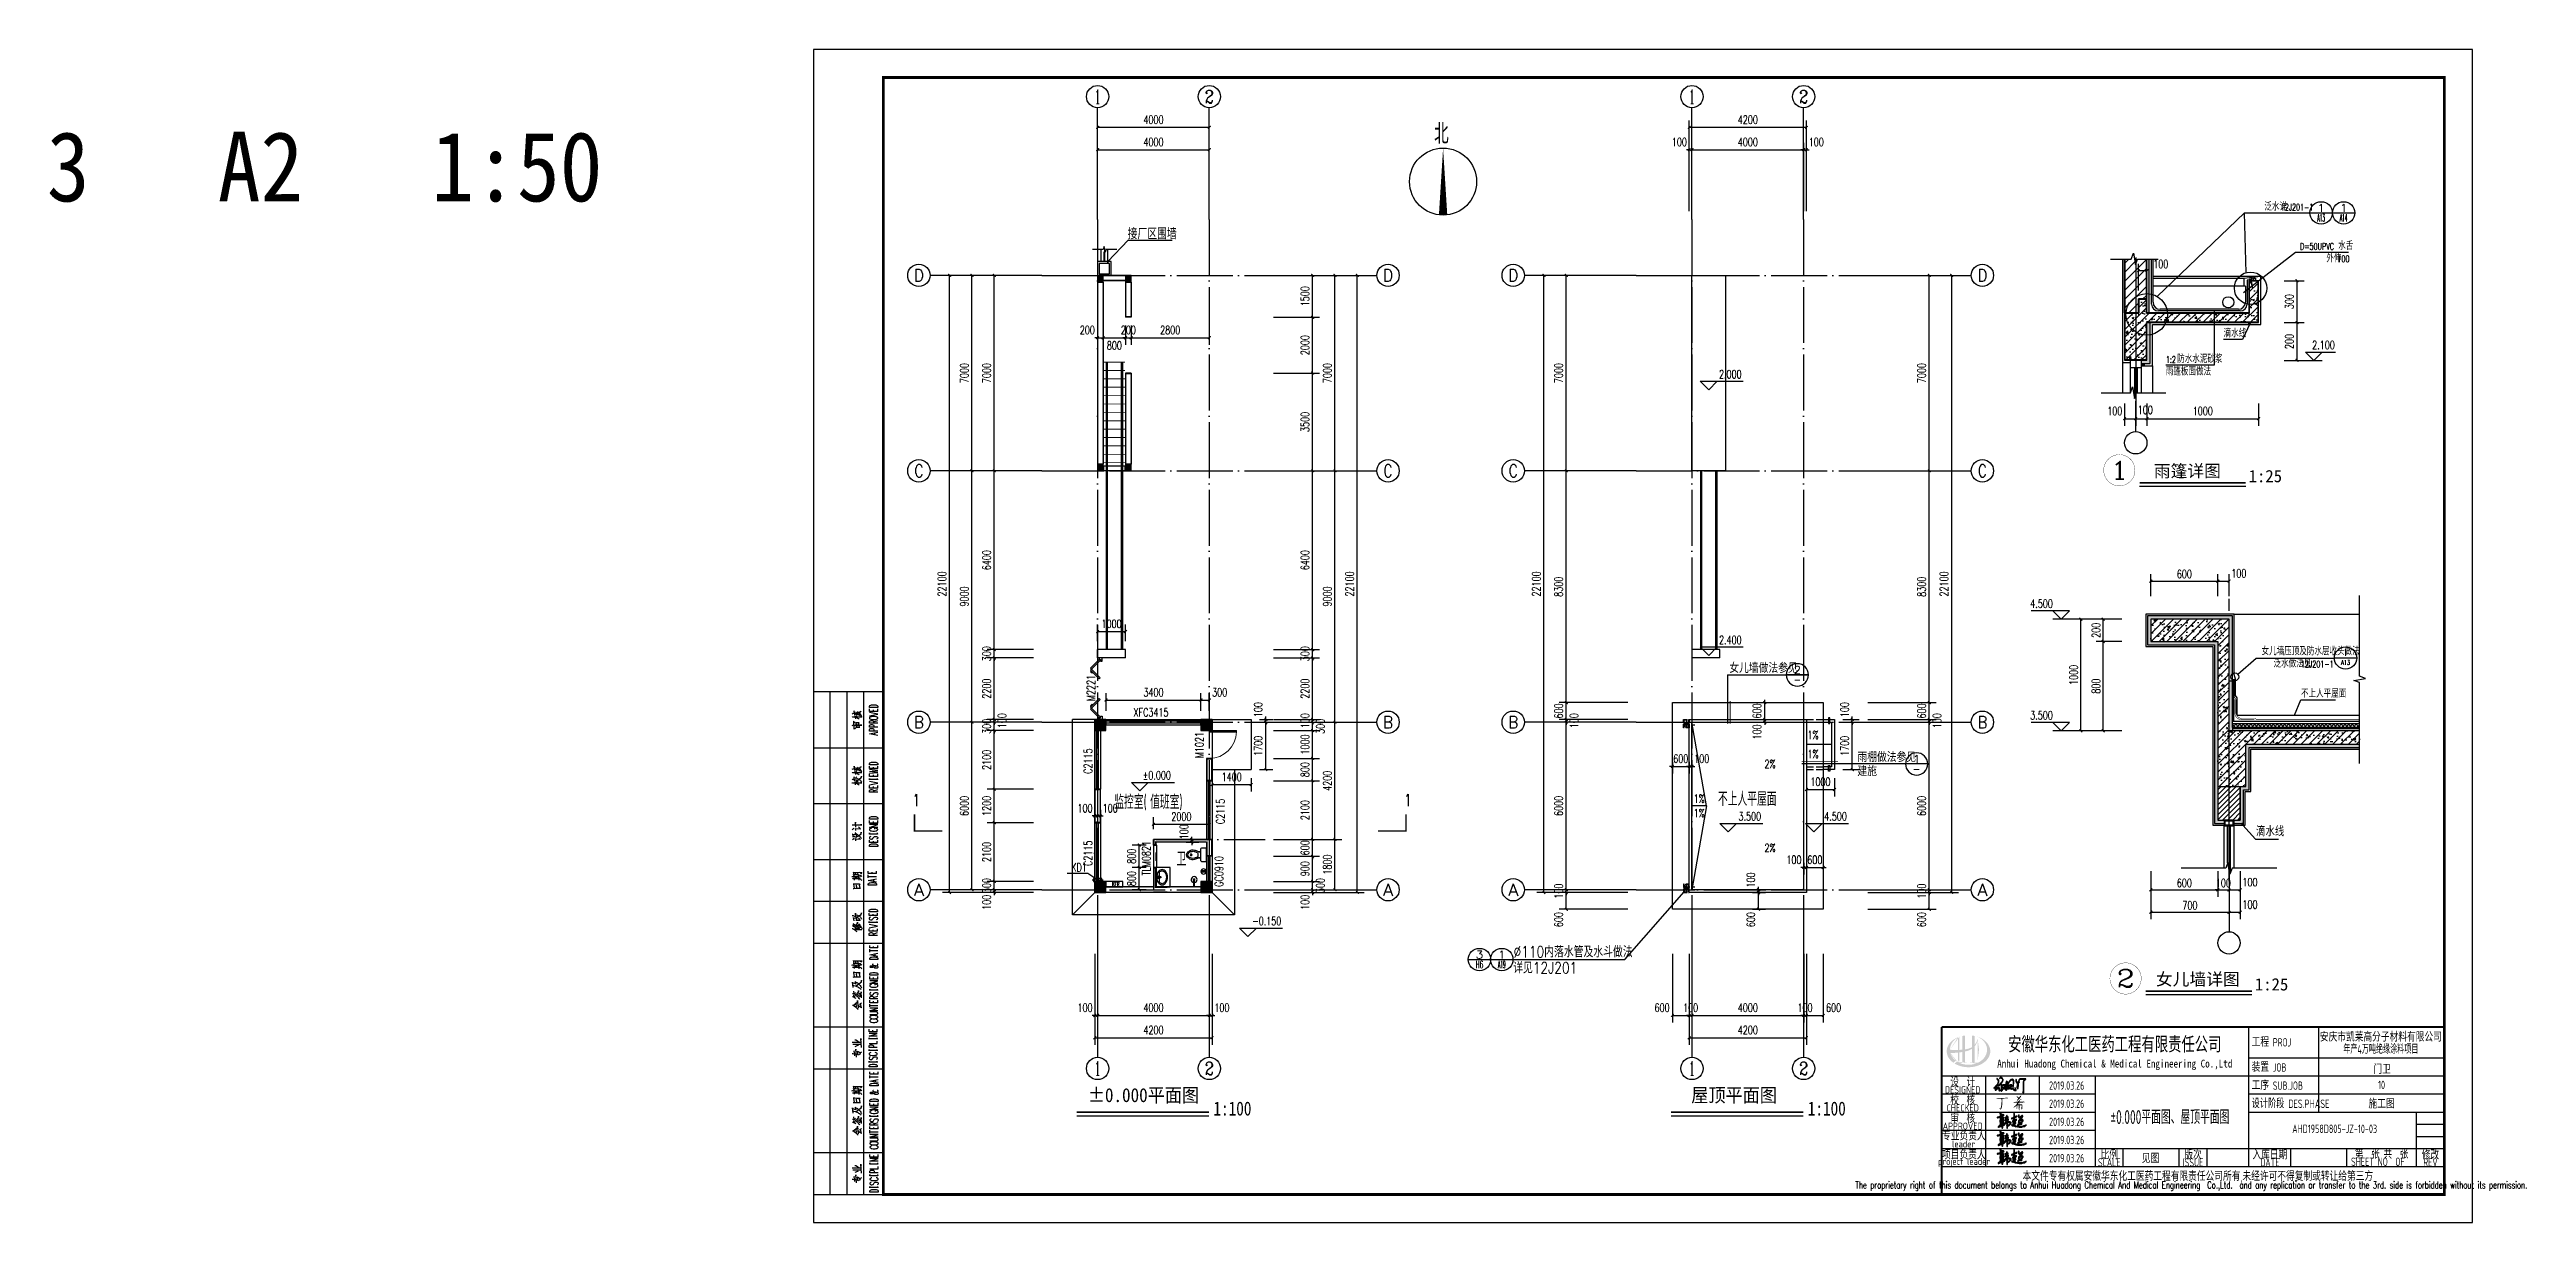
# Model space of a CAD drawing. Extents: x 5396719 to 5510122, y -514120 to -238224.
# Drawn here: x 5396725 to 5485422, y -468566 to -426566 of the extents above; entities that cross this region are included whole.
import ezdxf
from ezdxf.enums import TextEntityAlignment as Align

# ---------------------------------------------------------------- set-up
doc = ezdxf.new("R2010")
doc.units = 0
doc.header["$LTSCALE"] = 1000
doc.header["$MEASUREMENT"] = 0
for name, pattern in [('CONTINOUS', [0]), ('DASH', [0.35, 0.25, -0.1]), ('DASH_50', [0.175, 0.125, -0.05]), ('DOTE', [2.42, 2, -0.2, 0.02, -0.2])]:
    doc.linetypes.add(name, pattern=pattern)
doc.layers.get('0').update_dxf_attribs({"linetype": 'CONTINUOUS'})
doc.layers.get('Defpoints').update_dxf_attribs({"linetype": 'CONTINUOUS'})
doc.layers.add('_0', color=7, linetype='CONTINUOUS', lineweight=25)
for name, color, linetype in [('AXIS', 3, 'CONTINUOUS'), ('AXIS_TEXT', 7, 'CONTINUOUS'), ('COLUMN', 9, 'CONTINUOUS'), ('D1-剖段线-105', 105, 'CONTINUOUS'), ('DIM_ELEV', 3, 'CONTINUOUS'), ('DIM_IDEN', 3, 'CONTINUOUS'), ('DIM_LEAD', 3, 'CONTINUOUS'), ('DIM_SYMB', 3, 'CONTINUOUS'), ('DOTE', 252, 'CONTINUOUS'), ('EQUIP_雨水斗', 7, 'CONTINUOUS'), ('HATCH', 8, 'CONTINUOUS'), ('KD', 191, 'CONTINUOUS'), ('LAYER1', 143, 'CONTINUOUS'), ('LVTRY', 6, 'CONTINUOUS'), ('PUB_DIM', 3, 'CONTINUOUS'), ('PUB_HATCH', 8, 'CONTINUOUS'), ('PUB_TEXT', 7, 'CONTINUOUS'), ('PUB_TITLE', 4, 'CONTINUOUS'), ('PUB_WALL', 9, 'CONTINUOUS'), ('S-COLU_DIM', 3, 'CONTINUOUS'), ('S_SURFACE', 6, 'CONTINUOUS'), ('STAIR', 5, 'CONTINUOUS'), ('TOTHER', 7, 'CONTINUOUS'), ('WALL', 2, 'CONTINUOUS'), ('WINDOW', 4, 'CONTINUOUS'), ('WINDOW_TEXT', 7, 'CONTINUOUS'), ('卫厨', 253, 'CONTINUOUS'), ('厨卫布置', 6, 'CONTINUOUS'), ('图名', 15, 'CONTINUOUS'), ('填充', 251, 'CONTINUOUS'), ('我的文字', 53, 'CONTINUOUS'), ('粉刷线', 8, 'CONTINUOUS'), ('详图粉线', 127, 'CONTINUOUS'), ('防水', 3, 'CONTINUOUS')]:
    doc.layers.add(name, color=color, linetype=linetype)
doc.styles.add('-宋体', font='', dxfattribs={"width": 0.8})
doc.styles.add('_HZTXT', font='txt.shx', dxfattribs={"width": 0.8, "bigfont": 'HZTXT.shx'})
doc.styles.add('_TCH_AXIS', font='COMPLEX', dxfattribs={"bigfont": 'GBCBIG'})
doc.styles.add('_TCH_DIM', font='SIMPLEX', dxfattribs={"bigfont": 'GBCBIG'})
doc.styles.add('_TCH_DIM_T3', font='SIMPLEX', dxfattribs={"width": 0.705882, "bigfont": 'GBCBIG'})
doc.styles.add('_TCH_LABEL', font='COMPLEX', dxfattribs={"bigfont": 'GBCBIG'})
doc.styles.add('_TCH_WINDOW', font='SIMPLEX', dxfattribs={"height": 3.5, "bigfont": 'GBCBIG'})
doc.styles.add('AHD', font='sceie.shx', dxfattribs={"width": 0.7, "bigfont": 'sceic.shx'})
doc.styles.add('COMP', font='COMPLEX', dxfattribs={"bigfont": 'hztxt'})
doc.styles.add('COMPLEX', font='COMPLEX')
doc.styles.add('DIM_FONT', font='SIMPLEX', dxfattribs={"width": 0.7, "bigfont": 'GBCBIG'})
doc.styles.add('ECEC_TQ', font='txt_l.shx', dxfattribs={"bigfont": 'hztxt_l.shx'})
doc.styles.add('sceie', font='sceie.shx', dxfattribs={"bigfont": 'sceic.shx'})
doc.styles.add('schuco', font='sceie.shx', dxfattribs={"width": 0.7, "bigfont": 'sceic.shx'})
doc.styles.add('宋体', font='', dxfattribs={"width": 0.7})
doc.styles.get('-宋体').set_extended_font_data('SimSun')
doc.styles.get('宋体').set_extended_font_data('SimSun')
doc.dimstyles.new('_TCH_ARCH&&100', dxfattribs={"dimtxt": 297.5, "dimasz": 100, "dimexe": 250, "dimexo": 300, "dimgap": 126.25, "dimtad": 1, "dimdec": 0, "dimzin": 0, "dimdsep": 46, "dimtxsty": '_TCH_DIM_T3', "dimblk": 'ARCHTICK', "dimcen": 0.09, "dimclrt": 7, "dimazin": 2, "dimtfac": 1, "dimtdec": 0, "dimtix": 1, "dimtmove": 2, "dimatfit": 3, "dimfxl": 0, "dimtolj": 1, "dimtzin": 0, "dimarcsym": 0})
doc.dimstyles.new('_TCH_ARCH&&25', dxfattribs={"dimtxt": 74.375, "dimasz": 25, "dimexe": 62.5, "dimexo": 75, "dimgap": 25, "dimtad": 1, "dimdec": 0, "dimzin": 0, "dimdsep": 46, "dimtxsty": '_TCH_DIM_T3', "dimblk": 'ARCHTICK', "dimcen": 0.09, "dimclrt": 7, "dimazin": 2, "dimtfac": 1, "dimtdec": 0, "dimtix": 1, "dimtmove": 2, "dimatfit": 3, "dimfxl": 0, "dimtolj": 1, "dimtzin": 0, "dimarcsym": 0})

msp = doc.modelspace()

# ---------------------------------------------------------------- texts
for s, height, style, width, p in [('监控室', 500, 'schuco', 0.7, (5434853, -453760.2)), ('(', 500, 'schuco', 0.7, (5435903, -453760.2)), ('值班室', 500, 'schuco', 0.7, (5436136.4, -453760.2)), (')', 500, 'schuco', 0.7, (5437186.4, -453760.2)), ('不上人平屋面', 500, 'schuco', 0.7, (5456468.5, -453652.1)), ('卫', 500, 'schuco', 0.7, (5437082.1, -455795)), ('工程 PROJ', 300, 'sceie', 0.8, (5475580.9, -462266.4)), ('装置 JOB', 300, 'sceie', 0.8, (5475580.9, -463166.4)), ('工序 SUB.JOB', 300, 'sceie', 0.8, (5475580.9, -463816.4)), ('设计阶段 DES.PHASE', 300, 'sceie', 0.75, (5475580.9, -464466.4))]:
    msp.add_text(s, height=height, dxfattribs=dict(style=style, width=width)).set_placement(p)
for s, height, style, width, p in [('安徽华东化工医药工程有限责任公司', 500, '宋体', 0.7, (5470678.9, -462166.4)), ('安庆市凯莱高分子材料有限公司', 300, 'sceie', 0.8, (5480207.7, -461896.3)), ('Anhui Huadong Chemical & Medical Engineering Co.,Ltd', 280, '宋体', 0.85, (5470678.9, -462916.4)), ('年产4万吨绝缘涂料项目', 300, 'sceie', 0.65, (5480207.7, -462331.3)), ('门卫', 300, 'sceie', 0.8, (5480255.5, -463052.4)), ('DESIGNED', 250, 'AHD', 0.8, (5465234, -463816.4)), ('DESIGNED', 250, 'AHD', 0.8, (5465234, -463816.4)), ('设  计', 300, 'AHD', 0.8, (5465234, -463516.4)), ('设  计', 300, 'AHD', 0.8, (5465234, -463516.4)), ('2019.03.26', 300, 'AHD', 0.8, (5468958.8, -463663.1)), ('10', 300, 'sceie', 0.8, (5480234, -463641.4)), ('CHECKED', 250, 'AHD', 0.8, (5465234, -464466.4)), ('CHECKED', 250, 'AHD', 0.8, (5465234, -464466.4)), ('校  核', 300, 'AHD', 0.8, (5465234, -464166.4)), ('校  核', 300, 'AHD', 0.8, (5465234, -464166.4)), ('审  核', 300, 'AHD', 0.8, (5465234, -464816.4)), ('审  核', 300, 'AHD', 0.8, (5465234, -464816.4)), ('2019.03.26', 300, 'AHD', 0.8, (5468958.8, -464313.1)), ('%%P0.000平面图、屋顶平面图', 500, 'AHD', 0.7, (5472652.9, -464780.2)), ('施工图', 300, 'sceie', 0.8, (5480234, -464291.4)), ('APPROVED', 250, 'AHD', 0.8, (5465234, -465116.4)), ('APPROVED', 250, 'AHD', 0.8, (5465234, -465116.4)), ('专业负责人', 300, 'AHD', 0.8, (5465277, -465436.4)), ('leader', 250, 'AHD', 0.8, (5465264, -465756.4)), ('2019.03.26', 300, 'AHD', 0.8, (5468958.8, -464963.1)), ('2019.03.26', 300, 'AHD', 0.8, (5468958.8, -465613.1)), ('project leader', 250, 'AHD', 0.8, (5465284, -466416.4)), ('项目负责人', 300, 'AHD', 0.8, (5465274, -466116.4)), ('2019.03.26', 300, 'AHD', 0.8, (5468958.8, -466263.1)), ('SCALE', 300, 'sceie', 0.8, (5470484, -466416.4)), ('比例', 300, 'sceie', 0.8, (5470484, -466116.4)), ('见图', 300, 'sceie', 0.8, (5471959.9, -466253.4)), ('ISSUE', 300, 'sceie', 0.8, (5473484, -466416.4)), ('版次', 300, 'sceie', 0.8, (5473484, -466116.4)), ('入库日期', 300, 'sceie', 0.8, (5476234, -466116.4)), ('DATE', 300, 'sceie', 0.8, (5476234, -466416.4)), ('SHEET NO  OF  ', 300, 'sceie', 0.8, (5480234, -466391.4)), ('第  张 共  张', 300, 'sceie', 0.8, (5480234, -466091.4)), ('REV', 300, 'sceie', 0.8, (5481984, -466416.4)), ('修改', 300, 'sceie', 0.8, (5481984, -466116.4)), ('The proprietary right of this document belongs to Anhui Huadong Chemical And Medical Engineering  Co.,Ltd.  and any replication or transfer to the 3rd. side is forbidden without its permission. ', 250, 'ECEC_TQ', 0.72, (5473484, -467266.4)), ('本文件专有权属安徽华东化工医药工程有限责任公司所有,未经许可不得复制或转让给第三方', 300, 'sceie', 0.8, (5473655.1, -466915.4))]:
    msp.add_text(s, height=height, dxfattribs=dict(style=style, width=width)).set_placement(p, align=Align.MIDDLE)
at = {"style": 'sceie', "width": 0.8}
msp.add_attdef('AHD1958D805-JZ-10-03', text='200320-02-040', height=300, dxfattribs=at).set_placement((5478554.8, -465212.7), align=Align.MIDDLE)
at = {"layer": 'PUB_DIM', "style": '_HZTXT', "width": 0.8}
for s, height, p in [('接厂区围墙', 400, (5435329.6, -433359.7, -2.2)), ('女儿墙做法参见', 350, (5456875.9, -448890.1)), ('建施', 350, (5461464.7, -452581.5)), ('雨棚做法参见', 350, (5461465.2, -452081.2)), ('详见12J201', 400, (5449135.3, -459647.8)), ('%%C110内落水管及水斗做法', 400, (5449150.1, -459073.3))]:
    msp.add_text(s, height=height, dxfattribs=at).set_placement(p)
at = {"layer": 'PUB_TEXT'}
for s, height, style, p in [('北', 723.4, '_TCH_DIM', (5446305.5, -429942.9)), ('泛水详', 270.07, '_TCH_DIM', (5476034.6, -432331.9)), ('水舌', 270.07, '_TCH_DIM', (5478682.6, -433733.5)), ('外伸', 270.07, '_TCH_DIM', (5478258.8, -434181.5)), ('滴水线', 270.07, '_TCH_DIM', (5474576.7, -436866.5)), ('雨篷板面做法', 270.07, '_TCH_DIM', (5472506.7, -438233.1)), ('防水水泥砂浆', 270.07, '_TCH_DIM', (5472914.7, -437785.1)), ('雨篷详图', 440, '-宋体', (5472078.6, -441877.2)), ('1:25', 440, '-宋体', (5475473, -442060.2)), ('女儿墙详图', 440, '-宋体', (5472153.1, -460075.8)), ('1:25', 440, '-宋体', (5475696.4, -460258.8))]:
    msp.add_text(s, height=height, dxfattribs=dict(at, style=style)).set_placement(p)
at = {"layer": 'PUB_TEXT', "style": '_TCH_DIM', "width": 0.705882}
for s, height, p in [('12J201-1', 238, (5476624.4, -432331.9)), ('D=50UPVC', 238, (5477314.6, -433733.5)), ('100', 238, (5478652, -434181.5)), ('2.100', 297.5, (5477748.8, -437293.5)), ('1:2', 238, (5472506.7, -437785.1)), ('1%', 297.5, (5459677.1, -451257.7)), ('1%', 297.5, (5459677.1, -451944)), ('1%', 297.5, (5455598.4, -453542.4)), ('1%', 297.5, (5455598.4, -454059.4))]:
    msp.add_text(s, height=height, dxfattribs=at).set_placement(p)
at = {"layer": 'PUB_TEXT', "color": 0, "width": 0.705882}
for s, height, style, p in [('2.000', 297.5, '_TCH_DIM', (5456507.8, -438341.3)), ('2.400', 297.5, '_TCH_DIM', (5456507.8, -447855.2)), ('2%', 297.5, '_TCH_DIM', (5458135.7, -452300.9)), ('1', 425, '_TCH_LABEL', (5427633.5, -453659.9)), ('%%P0.000', 297.5, '_TCH_DIM', (5435873.3, -452705.9)), ('1', 425, '_TCH_LABEL', (5445236.9, -453659.9)), ('3.500', 297.5, '_TCH_DIM', (5457204.4, -454174.2)), ('4.500', 297.5, '_TCH_DIM', (5460275.9, -454174.2)), ('2%', 297.5, '_TCH_DIM', (5458135.7, -455300.9)), ('-0.150', 297.5, '_TCH_DIM', (5439789.8, -457920.7))]:
    msp.add_text(s, height=height, dxfattribs=dict(at, style=style)).set_placement(p)
at = {"layer": 'PUB_TEXT', "style": '_TCH_LABEL'}
for s, width, p, p2 in [('1', 2.333333, (5470526.4, -441948.1), (5471160, -441948.1)), ('2', 1.5, (5470749.7, -460146.6), (5471383.3, -460146.6))]:
    msp.add_text(s, height=633.6, dxfattribs=dict(at, width=width)).set_placement(p, p2, align=Align.FIT)
at = {"layer": '图名', "style": '宋体'}
for s, height, width, p in [('3   A2   1:50', 2500, 0.9, (5396626.7, -432003.3)), ('%%P0.000平面图', 500, 0.9, (5433905.7, -464255.8)), ('屋顶平面图', 500, 0.9, (5455513.7, -464255.8)), ('1:100', 500, 0.8, (5438403.4, -464736.7)), ('1:100', 500, 0.8, (5459686.5, -464736.7))]:
    msp.add_text(s, height=height, dxfattribs=dict(at, width=width)).set_placement(p)

# ---------------------------------------------------------------- blocks, each defined once
blk = doc.blocks.new('_ArchTick')
at = {"color": 0, "linetype": 'ByBlock', "const_width": 0.4}
blk.add_lwpolyline([(-0.5, -0.5), (0.5, 0.5)], dxfattribs=at)
blk = doc.blocks.new('*D48')
at = {"layer": 'Defpoints', "color": 0}
for p in [(5434156, -453490), (5434256, -453490), (5434256, -454009)]:
    blk.add_point(p, dxfattribs=at)
at = {"layer": 'PUB_DIM', "color": 0, "lineweight": -2}
for p, q in [((5434156, -454009), (5434056, -454009)), ((5434156, -453790), (5434156, -454259)), ((5434156, -454009), (5434256, -454009)), ((5434256, -453790), (5434256, -454259)), ((5434256, -454009), (5434356, -454009))]:
    blk.add_line(p, q, dxfattribs=at)
at = {"layer": 'PUB_DIM', "color": 0, "lineweight": -2, "xscale": 100, "yscale": 100, "zscale": 100}
blk.add_blockref('_ArchTick', (5434156, -454009), dxfattribs=at)
at = {"layer": 'PUB_DIM', "color": 0, "lineweight": -2, "xscale": 100, "yscale": 100, "zscale": 100, "rotation": 180}
blk.add_blockref('_ArchTick', (5434256, -454009), dxfattribs=at)
at = {"layer": 'PUB_DIM', "color": 7, "insert": (5433806, -453734), "char_height": 297.5, "attachment_point": 5, "style": '_TCH_DIM_T3'}
blk.add_mtext('\\A1;100', dxfattribs=at)
blk = doc.blocks.new('*D49')
at = {"layer": 'Defpoints', "color": 0}
for p in [(5434256, -453490), (5434356, -453490), (5434356, -454009)]:
    blk.add_point(p, dxfattribs=at)
at = {"layer": 'PUB_DIM', "color": 0, "lineweight": -2}
for p, q in [((5434256, -454009), (5434156, -454009)), ((5434256, -453790), (5434256, -454259)), ((5434256, -454009), (5434356, -454009)), ((5434356, -453790), (5434356, -454259)), ((5434356, -454009), (5434456, -454009))]:
    blk.add_line(p, q, dxfattribs=at)
at = {"layer": 'PUB_DIM', "color": 0, "lineweight": -2, "xscale": 100, "yscale": 100, "zscale": 100}
blk.add_blockref('_ArchTick', (5434256, -454009), dxfattribs=at)
at = {"layer": 'PUB_DIM', "color": 0, "lineweight": -2, "xscale": 100, "yscale": 100, "zscale": 100, "rotation": 180}
blk.add_blockref('_ArchTick', (5434356, -454009), dxfattribs=at)
at = {"layer": 'PUB_DIM', "color": 7, "insert": (5434706, -453734), "char_height": 297.5, "attachment_point": 5, "style": '_TCH_DIM_T3'}
blk.add_mtext('\\A1;100', dxfattribs=at)
blk = doc.blocks.new('*D50')
at = {"layer": 'Defpoints', "color": 0}
for p in [(5437127, -454852), (5437127, -454952), (5437627, -454852)]:
    blk.add_point(p, dxfattribs=at)
at = {"layer": 'PUB_DIM', "color": 0, "lineweight": -2}
for p, q in [((5437427, -454852), (5437877, -454852)), ((5437427, -454952), (5437877, -454952)), ((5437627, -454852), (5437627, -454752)), ((5437627, -454952), (5437627, -454852)), ((5437627, -454952), (5437627, -455052))]:
    blk.add_line(p, q, dxfattribs=at)
at = {"layer": 'PUB_DIM', "color": 0, "lineweight": -2, "xscale": 100, "yscale": 100, "zscale": 100}
for p, rotation in [((5437627, -454852), 270), ((5437627, -454952), 90)]:
    blk.add_blockref('_ArchTick', p, dxfattribs=dict(at, rotation=rotation))
at = {"layer": 'PUB_DIM', "color": 7, "insert": (5437352, -454579), "char_height": 297.5, "attachment_point": 5, "rotation": 90, "style": '_TCH_DIM_T3'}
blk.add_mtext('\\A1;100', dxfattribs=at)
blk = doc.blocks.new('*D51')
at = {"layer": 'Defpoints', "color": 0}
for p in [(5471830, -438940), (5475830, -438940), (5475830, -439785)]:
    blk.add_point(p, dxfattribs=at)
at = {"layer": 'PUB_DIM', "color": 0, "lineweight": -2}
for p, q in [((5471830, -439240), (5471830, -440035)), ((5471830, -439785), (5475830, -439785)), ((5475830, -439240), (5475830, -440035))]:
    blk.add_line(p, q, dxfattribs=at)
at = {"layer": 'PUB_DIM', "color": 0, "lineweight": -2, "xscale": 100, "yscale": 100, "zscale": 100, "rotation": 180}
blk.add_blockref('_ArchTick', (5471830, -439785), dxfattribs=at)
at = {"layer": 'PUB_DIM', "color": 0, "lineweight": -2, "xscale": 100, "yscale": 100, "zscale": 100}
blk.add_blockref('_ArchTick', (5475830, -439785), dxfattribs=at)
at = {"layer": 'PUB_DIM', "color": 7, "insert": (5473830, -439510), "char_height": 297.5, "attachment_point": 5, "style": '_TCH_DIM_T3'}
blk.add_mtext('\\A1;1000', dxfattribs=at)
blk = doc.blocks.new('*D52')
at = {"layer": 'Defpoints', "color": 0}
for p in [(5471430, -438940), (5471830, -438940), (5471830, -439785)]:
    blk.add_point(p, dxfattribs=at)
at = {"layer": 'PUB_DIM', "color": 0, "lineweight": -2}
for p, q in [((5471430, -439240), (5471430, -440035)), ((5471430, -439785), (5471830, -439785)), ((5471830, -439240), (5471830, -440035))]:
    blk.add_line(p, q, dxfattribs=at)
at = {"layer": 'PUB_DIM', "color": 0, "lineweight": -2, "xscale": 100, "yscale": 100, "zscale": 100, "rotation": 180}
blk.add_blockref('_ArchTick', (5471430, -439785), dxfattribs=at)
at = {"layer": 'PUB_DIM', "color": 0, "lineweight": -2, "xscale": 100, "yscale": 100, "zscale": 100}
blk.add_blockref('_ArchTick', (5471830, -439785), dxfattribs=at)
at = {"layer": 'PUB_DIM', "color": 7, "insert": (5471772, -439469), "char_height": 297.5, "attachment_point": 5, "style": '_TCH_DIM_T3'}
blk.add_mtext('\\A1;100', dxfattribs=at)
blk = doc.blocks.new('*D53')
at = {"layer": 'Defpoints', "color": 0}
for p in [(5471030, -438940), (5471430, -438940), (5471430, -439785)]:
    blk.add_point(p, dxfattribs=at)
at = {"layer": 'PUB_DIM', "color": 0, "lineweight": -2}
for p, q in [((5471030, -439240), (5471030, -440035)), ((5471030, -439785), (5471430, -439785)), ((5471430, -439240), (5471430, -440035))]:
    blk.add_line(p, q, dxfattribs=at)
at = {"layer": 'PUB_DIM', "color": 0, "lineweight": -2, "xscale": 100, "yscale": 100, "zscale": 100, "rotation": 180}
blk.add_blockref('_ArchTick', (5471030, -439785), dxfattribs=at)
at = {"layer": 'PUB_DIM', "color": 0, "lineweight": -2, "xscale": 100, "yscale": 100, "zscale": 100}
blk.add_blockref('_ArchTick', (5471430, -439785), dxfattribs=at)
at = {"layer": 'PUB_DIM', "color": 7, "insert": (5470680, -439510), "char_height": 297.5, "attachment_point": 5, "style": '_TCH_DIM_T3'}
blk.add_mtext('\\A1;100', dxfattribs=at)
blk = doc.blocks.new('*D54')
at = {"layer": 'Defpoints', "color": 0}
for p in [(5476442, -436343), (5477206, -436343), (5476442, -437698)]:
    blk.add_point(p, dxfattribs=at)
at = {"layer": 'PUB_DIM', "color": 0, "lineweight": -2}
for p, q in [((5476742, -436343), (5477456, -436343)), ((5477206, -437698), (5477206, -436343)), ((5476742, -437698), (5477456, -437698))]:
    blk.add_line(p, q, dxfattribs=at)
at = {"layer": 'PUB_DIM', "color": 0, "lineweight": -2, "xscale": 100, "yscale": 100, "zscale": 100}
for p, rotation in [((5477206, -436343), 90), ((5477206, -437698), 270)]:
    blk.add_blockref('_ArchTick', p, dxfattribs=dict(at, rotation=rotation))
at = {"layer": 'PUB_DIM', "color": 7, "insert": (5476931, -437021), "char_height": 297.5, "attachment_point": 5, "rotation": 90, "style": '_TCH_DIM_T3'}
blk.add_mtext('\\A1;200', dxfattribs=at)
blk = doc.blocks.new('*D55')
at = {"layer": 'Defpoints', "color": 0}
for p in [(5476442, -434843), (5477206, -434843), (5476442, -436343)]:
    blk.add_point(p, dxfattribs=at)
at = {"layer": 'PUB_DIM', "color": 0, "lineweight": -2}
for p, q in [((5476742, -434843), (5477456, -434843)), ((5477206, -436343), (5477206, -434843)), ((5476742, -436343), (5477456, -436343))]:
    blk.add_line(p, q, dxfattribs=at)
at = {"layer": 'PUB_DIM', "color": 0, "lineweight": -2, "xscale": 100, "yscale": 100, "zscale": 100}
for p, rotation in [((5477206, -434843), 90), ((5477206, -436343), 270)]:
    blk.add_blockref('_ArchTick', p, dxfattribs=dict(at, rotation=rotation))
at = {"layer": 'PUB_DIM', "color": 7, "insert": (5476931, -435593), "char_height": 297.5, "attachment_point": 5, "rotation": 90, "style": '_TCH_DIM_T3'}
blk.add_mtext('\\A1;300', dxfattribs=at)
blk = doc.blocks.new('*D56')
at = {"layer": 'Defpoints', "color": 0}
for p in [(5471830, -434484), (5471530, -435493), (5471830, -435493)]:
    blk.add_point(p, dxfattribs=at)
at = {"layer": 'PUB_DIM', "color": 0, "lineweight": -2}
for p, q in [((5471530, -435193), (5471530, -434234)), ((5471530, -434484), (5471830, -434484)), ((5471830, -435193), (5471830, -434234))]:
    blk.add_line(p, q, dxfattribs=at)
at = {"layer": 'PUB_DIM', "color": 0, "lineweight": -2, "xscale": 100, "yscale": 100, "zscale": 100, "rotation": 180}
blk.add_blockref('_ArchTick', (5471530, -434484), dxfattribs=at)
at = {"layer": 'PUB_DIM', "color": 0, "lineweight": -2, "xscale": 100, "yscale": 100, "zscale": 100}
blk.add_blockref('_ArchTick', (5471830, -434484), dxfattribs=at)
at = {"layer": 'PUB_DIM', "color": 7, "insert": (5472327, -434244), "char_height": 297.5, "attachment_point": 5, "style": '_TCH_DIM_T3'}
blk.add_mtext('\\A1;100', dxfattribs=at)
blk = doc.blocks.new('*D90')
at = {"layer": 'Defpoints', "color": 0}
for p in [(5460639, -450652), (5461281, -450652), (5460639, -452352)]:
    blk.add_point(p, dxfattribs=at)
at = {"layer": 'PUB_DIM', "color": 0, "lineweight": -2}
for p, q in [((5460939, -450652), (5461531, -450652)), ((5461281, -452352), (5461281, -450652)), ((5460939, -452352), (5461531, -452352))]:
    blk.add_line(p, q, dxfattribs=at)
at = {"layer": 'PUB_DIM', "color": 0, "lineweight": -2, "xscale": 100, "yscale": 100, "zscale": 100}
for p, rotation in [((5461281, -450652), 90), ((5461281, -452352), 270)]:
    blk.add_blockref('_ArchTick', p, dxfattribs=dict(at, rotation=rotation))
at = {"layer": 'PUB_DIM', "color": 7, "insert": (5461006, -451502), "char_height": 297.5, "attachment_point": 5, "rotation": 90, "style": '_TCH_DIM_T3'}
blk.add_mtext('\\A1;1700', dxfattribs=at)
blk = doc.blocks.new('*D91')
at = {"layer": 'Defpoints', "color": 0}
for p in [(5460639, -450552), (5461281, -450552), (5460639, -450652)]:
    blk.add_point(p, dxfattribs=at)
at = {"layer": 'PUB_DIM', "color": 0, "lineweight": -2}
for p, q in [((5460939, -450552), (5461531, -450552)), ((5461281, -450552), (5461281, -450452)), ((5461281, -450652), (5461281, -450552)), ((5460939, -450652), (5461531, -450652)), ((5461281, -450652), (5461281, -450752))]:
    blk.add_line(p, q, dxfattribs=at)
at = {"layer": 'PUB_DIM', "color": 0, "lineweight": -2, "xscale": 100, "yscale": 100, "zscale": 100}
for p, rotation in [((5461281, -450552), 270), ((5461281, -450652), 90)]:
    blk.add_blockref('_ArchTick', p, dxfattribs=dict(at, rotation=rotation))
at = {"layer": 'PUB_DIM', "color": 7, "insert": (5461006, -450202), "char_height": 297.5, "attachment_point": 5, "rotation": 90, "style": '_TCH_DIM_T3'}
blk.add_mtext('\\A1;100', dxfattribs=at)
blk = doc.blocks.new('*D92')
at = {"layer": 'Defpoints', "color": 0}
for p in [(5459639, -452352), (5460639, -452352), (5460639, -453063)]:
    blk.add_point(p, dxfattribs=at)
at = {"layer": 'PUB_DIM', "color": 0, "lineweight": -2}
for p, q in [((5459639, -452652), (5459639, -453313)), ((5459639, -453063), (5460639, -453063)), ((5460639, -452652), (5460639, -453313))]:
    blk.add_line(p, q, dxfattribs=at)
at = {"layer": 'PUB_DIM', "color": 0, "lineweight": -2, "xscale": 100, "yscale": 100, "zscale": 100, "rotation": 180}
blk.add_blockref('_ArchTick', (5459639, -453063), dxfattribs=at)
at = {"layer": 'PUB_DIM', "color": 0, "lineweight": -2, "xscale": 100, "yscale": 100, "zscale": 100}
blk.add_blockref('_ArchTick', (5460639, -453063), dxfattribs=at)
at = {"layer": 'PUB_DIM', "color": 7, "insert": (5460139, -452788), "char_height": 297.5, "attachment_point": 5, "style": '_TCH_DIM_T3'}
blk.add_mtext('\\A1;1000', dxfattribs=at)
blk = doc.blocks.new('*D93')
at = {"layer": 'Defpoints', "color": 0}
for p in [(5459539, -455391), (5459639, -455391), (5459639, -455856)]:
    blk.add_point(p, dxfattribs=at)
at = {"layer": 'PUB_DIM', "color": 0, "lineweight": -2}
for p, q in [((5459539, -455856), (5459439, -455856)), ((5459539, -455691), (5459539, -456106)), ((5459539, -455856), (5459639, -455856)), ((5459639, -455691), (5459639, -456106)), ((5459639, -455856), (5459739, -455856))]:
    blk.add_line(p, q, dxfattribs=at)
at = {"layer": 'PUB_DIM', "color": 0, "lineweight": -2, "xscale": 100, "yscale": 100, "zscale": 100}
blk.add_blockref('_ArchTick', (5459539, -455856), dxfattribs=at)
at = {"layer": 'PUB_DIM', "color": 0, "lineweight": -2, "xscale": 100, "yscale": 100, "zscale": 100, "rotation": 180}
blk.add_blockref('_ArchTick', (5459639, -455856), dxfattribs=at)
at = {"layer": 'PUB_DIM', "color": 7, "insert": (5459189, -455581), "char_height": 297.5, "attachment_point": 5, "style": '_TCH_DIM_T3'}
blk.add_mtext('\\A1;100', dxfattribs=at)
blk = doc.blocks.new('*D94')
at = {"layer": 'Defpoints', "color": 0}
for p in [(5459639, -455391), (5460239, -455391), (5460239, -455856)]:
    blk.add_point(p, dxfattribs=at)
at = {"layer": 'PUB_DIM', "color": 0, "lineweight": -2}
for p, q in [((5459639, -455856), (5459539, -455856)), ((5459639, -455691), (5459639, -456106)), ((5459639, -455856), (5460239, -455856)), ((5460239, -455691), (5460239, -456106)), ((5460239, -455856), (5460339, -455856))]:
    blk.add_line(p, q, dxfattribs=at)
at = {"layer": 'PUB_DIM', "color": 0, "lineweight": -2, "xscale": 100, "yscale": 100, "zscale": 100}
blk.add_blockref('_ArchTick', (5459639, -455856), dxfattribs=at)
at = {"layer": 'PUB_DIM', "color": 0, "lineweight": -2, "xscale": 100, "yscale": 100, "zscale": 100, "rotation": 180}
blk.add_blockref('_ArchTick', (5460239, -455856), dxfattribs=at)
at = {"layer": 'PUB_DIM', "color": 7, "insert": (5459939, -455581), "char_height": 297.5, "attachment_point": 5, "style": '_TCH_DIM_T3'}
blk.add_mtext('\\A1;600', dxfattribs=at)
blk = doc.blocks.new('*D95')
at = {"layer": 'Defpoints', "color": 0}
for p in [(5457403, -456752), (5457922, -456752), (5457403, -457352)]:
    blk.add_point(p, dxfattribs=at)
at = {"layer": 'PUB_DIM', "color": 0, "lineweight": -2}
for p, q in [((5457703, -456752), (5458172, -456752)), ((5457922, -457352), (5457922, -456752)), ((5457703, -457352), (5458172, -457352))]:
    blk.add_line(p, q, dxfattribs=at)
at = {"layer": 'PUB_DIM', "color": 0, "lineweight": -2, "xscale": 100, "yscale": 100, "zscale": 100}
for p, rotation in [((5457922, -456752), 90), ((5457922, -457352), 270)]:
    blk.add_blockref('_ArchTick', p, dxfattribs=dict(at, rotation=rotation))
at = {"layer": 'PUB_DIM', "color": 7, "insert": (5457647, -457722), "char_height": 297.5, "attachment_point": 5, "rotation": 90, "style": '_TCH_DIM_T3'}
blk.add_mtext('\\A1;600', dxfattribs=at)
blk = doc.blocks.new('*D96')
at = {"layer": 'Defpoints', "color": 0}
for p in [(5457403, -456652), (5457403, -456752), (5457922, -456652)]:
    blk.add_point(p, dxfattribs=at)
at = {"layer": 'PUB_DIM', "color": 0, "lineweight": -2}
for p, q in [((5457703, -456652), (5458172, -456652)), ((5457703, -456752), (5458172, -456752)), ((5457922, -456652), (5457922, -456552)), ((5457922, -456752), (5457922, -456652)), ((5457922, -456752), (5457922, -456852))]:
    blk.add_line(p, q, dxfattribs=at)
at = {"layer": 'PUB_DIM', "color": 0, "lineweight": -2, "xscale": 100, "yscale": 100, "zscale": 100}
for p, rotation in [((5457922, -456652), 270), ((5457922, -456752), 90)]:
    blk.add_blockref('_ArchTick', p, dxfattribs=dict(at, rotation=rotation))
at = {"layer": 'PUB_DIM', "color": 7, "insert": (5457647, -456302), "char_height": 297.5, "attachment_point": 5, "rotation": 90, "style": '_TCH_DIM_T3'}
blk.add_mtext('\\A1;100', dxfattribs=at)
blk = doc.blocks.new('*D97')
at = {"layer": 'Defpoints', "color": 0}
for p in [(5457539, -450552), (5458146, -450552), (5457539, -450652)]:
    blk.add_point(p, dxfattribs=at)
at = {"layer": 'PUB_DIM', "color": 0, "lineweight": -2}
for p, q in [((5457839, -450552), (5458396, -450552)), ((5458146, -450552), (5458146, -450452)), ((5458146, -450652), (5458146, -450552)), ((5457839, -450652), (5458396, -450652)), ((5458146, -450652), (5458146, -450752))]:
    blk.add_line(p, q, dxfattribs=at)
at = {"layer": 'PUB_DIM', "color": 0, "lineweight": -2, "xscale": 100, "yscale": 100, "zscale": 100}
for p, rotation in [((5458146, -450552), 270), ((5458146, -450652), 90)]:
    blk.add_blockref('_ArchTick', p, dxfattribs=dict(at, rotation=rotation))
at = {"layer": 'PUB_DIM', "color": 7, "insert": (5457871, -451002), "char_height": 297.5, "attachment_point": 5, "rotation": 90, "style": '_TCH_DIM_T3'}
blk.add_mtext('\\A1;100', dxfattribs=at)
blk = doc.blocks.new('*D98')
at = {"layer": 'Defpoints', "color": 0}
for p in [(5457539, -449952), (5457539, -450552), (5458146, -449952)]:
    blk.add_point(p, dxfattribs=at)
at = {"layer": 'PUB_DIM', "color": 0, "lineweight": -2}
for p, q in [((5457839, -449952), (5458396, -449952)), ((5457839, -450552), (5458396, -450552)), ((5458146, -449952), (5458146, -449852)), ((5458146, -450552), (5458146, -449952)), ((5458146, -450552), (5458146, -450652))]:
    blk.add_line(p, q, dxfattribs=at)
at = {"layer": 'PUB_DIM', "color": 0, "lineweight": -2, "xscale": 100, "yscale": 100, "zscale": 100}
for p, rotation in [((5458146, -449952), 270), ((5458146, -450552), 90)]:
    blk.add_blockref('_ArchTick', p, dxfattribs=dict(at, rotation=rotation))
at = {"layer": 'PUB_DIM', "color": 7, "insert": (5457871, -450252), "char_height": 297.5, "attachment_point": 5, "rotation": 90, "style": '_TCH_DIM_T3'}
blk.add_mtext('\\A1;600', dxfattribs=at)
blk = doc.blocks.new('*D99')
at = {"layer": 'Defpoints', "color": 0}
for p in [(5455439, -451768), (5455539, -451768), (5455539, -452235)]:
    blk.add_point(p, dxfattribs=at)
at = {"layer": 'PUB_DIM', "color": 0, "lineweight": -2}
for p, q in [((5455439, -452235), (5455339, -452235)), ((5455439, -452068), (5455439, -452485)), ((5455439, -452235), (5455539, -452235)), ((5455539, -452068), (5455539, -452485)), ((5455539, -452235), (5455639, -452235))]:
    blk.add_line(p, q, dxfattribs=at)
at = {"layer": 'PUB_DIM', "color": 0, "lineweight": -2, "xscale": 100, "yscale": 100, "zscale": 100}
blk.add_blockref('_ArchTick', (5455439, -452235), dxfattribs=at)
at = {"layer": 'PUB_DIM', "color": 0, "lineweight": -2, "xscale": 100, "yscale": 100, "zscale": 100, "rotation": 180}
blk.add_blockref('_ArchTick', (5455539, -452235), dxfattribs=at)
at = {"layer": 'PUB_DIM', "color": 7, "insert": (5455889, -451960), "char_height": 297.5, "attachment_point": 5, "style": '_TCH_DIM_T3'}
blk.add_mtext('\\A1;100', dxfattribs=at)
blk = doc.blocks.new('*D100')
at = {"layer": 'Defpoints', "color": 0}
for p in [(5454839, -451768), (5455439, -451768), (5455439, -452235)]:
    blk.add_point(p, dxfattribs=at)
at = {"layer": 'PUB_DIM', "color": 0, "lineweight": -2}
for p, q in [((5454839, -452235), (5454739, -452235)), ((5454839, -452068), (5454839, -452485)), ((5454839, -452235), (5455439, -452235)), ((5455439, -452068), (5455439, -452485)), ((5455439, -452235), (5455539, -452235))]:
    blk.add_line(p, q, dxfattribs=at)
at = {"layer": 'PUB_DIM', "color": 0, "lineweight": -2, "xscale": 100, "yscale": 100, "zscale": 100}
blk.add_blockref('_ArchTick', (5454839, -452235), dxfattribs=at)
at = {"layer": 'PUB_DIM', "color": 0, "lineweight": -2, "xscale": 100, "yscale": 100, "zscale": 100, "rotation": 180}
blk.add_blockref('_ArchTick', (5455439, -452235), dxfattribs=at)
at = {"layer": 'PUB_DIM', "color": 7, "insert": (5455139, -451960), "char_height": 297.5, "attachment_point": 5, "style": '_TCH_DIM_T3'}
blk.add_mtext('\\A1;600', dxfattribs=at)
blk = doc.blocks.new('*D101')
at = {"layer": 'Defpoints', "color": 0}
for p in [(5439756, -450652), (5440280, -450652), (5439756, -452352)]:
    blk.add_point(p, dxfattribs=at)
at = {"layer": 'PUB_DIM', "color": 0, "lineweight": -2}
for p, q in [((5440056, -450652), (5440530, -450652)), ((5440280, -452352), (5440280, -450652)), ((5440056, -452352), (5440530, -452352))]:
    blk.add_line(p, q, dxfattribs=at)
at = {"layer": 'PUB_DIM', "color": 0, "lineweight": -2, "xscale": 100, "yscale": 100, "zscale": 100}
for p, rotation in [((5440280, -450652), 90), ((5440280, -452352), 270)]:
    blk.add_blockref('_ArchTick', p, dxfattribs=dict(at, rotation=rotation))
at = {"layer": 'PUB_DIM', "color": 7, "insert": (5440005, -451502), "char_height": 297.5, "attachment_point": 5, "rotation": 90, "style": '_TCH_DIM_T3'}
blk.add_mtext('\\A1;1700', dxfattribs=at)
blk = doc.blocks.new('*D102')
at = {"layer": 'Defpoints', "color": 0}
for p in [(5439756, -450552), (5440280, -450552), (5439756, -450652)]:
    blk.add_point(p, dxfattribs=at)
at = {"layer": 'PUB_DIM', "color": 0, "lineweight": -2}
for p, q in [((5440056, -450552), (5440530, -450552)), ((5440280, -450552), (5440280, -450452)), ((5440280, -450652), (5440280, -450552)), ((5440056, -450652), (5440530, -450652)), ((5440280, -450652), (5440280, -450752))]:
    blk.add_line(p, q, dxfattribs=at)
at = {"layer": 'PUB_DIM', "color": 0, "lineweight": -2, "xscale": 100, "yscale": 100, "zscale": 100}
for p, rotation in [((5440280, -450552), 270), ((5440280, -450652), 90)]:
    blk.add_blockref('_ArchTick', p, dxfattribs=dict(at, rotation=rotation))
at = {"layer": 'PUB_DIM', "color": 7, "insert": (5440005, -450202), "char_height": 297.5, "attachment_point": 5, "rotation": 90, "style": '_TCH_DIM_T3'}
blk.add_mtext('\\A1;100', dxfattribs=at)
blk = doc.blocks.new('*D103')
at = {"layer": 'Defpoints', "color": 0}
for p in [(5438356, -452352), (5439756, -452352), (5439756, -452888)]:
    blk.add_point(p, dxfattribs=at)
at = {"layer": 'PUB_DIM', "color": 0, "lineweight": -2}
for p, q in [((5438356, -452652), (5438356, -453138)), ((5438356, -452888), (5439756, -452888)), ((5439756, -452652), (5439756, -453138))]:
    blk.add_line(p, q, dxfattribs=at)
at = {"layer": 'PUB_DIM', "color": 0, "lineweight": -2, "xscale": 100, "yscale": 100, "zscale": 100, "rotation": 180}
blk.add_blockref('_ArchTick', (5438356, -452888), dxfattribs=at)
at = {"layer": 'PUB_DIM', "color": 0, "lineweight": -2, "xscale": 100, "yscale": 100, "zscale": 100}
blk.add_blockref('_ArchTick', (5439756, -452888), dxfattribs=at)
at = {"layer": 'PUB_DIM', "color": 7, "insert": (5439056, -452613), "char_height": 297.5, "attachment_point": 5, "style": '_TCH_DIM_T3'}
blk.add_mtext('\\A1;1400', dxfattribs=at)
blk = doc.blocks.new('*D104')
at = {"layer": 'Defpoints', "color": 0}
for p in [(5435256, -447406), (5434256, -448052), (5435256, -448052)]:
    blk.add_point(p, dxfattribs=at)
at = {"layer": 'PUB_DIM', "color": 0, "lineweight": -2}
for p, q in [((5434256, -447752), (5434256, -447156)), ((5434256, -447406), (5435256, -447406)), ((5435256, -447752), (5435256, -447156))]:
    blk.add_line(p, q, dxfattribs=at)
at = {"layer": 'PUB_DIM', "color": 0, "lineweight": -2, "xscale": 100, "yscale": 100, "zscale": 100, "rotation": 180}
blk.add_blockref('_ArchTick', (5434256, -447406), dxfattribs=at)
at = {"layer": 'PUB_DIM', "color": 0, "lineweight": -2, "xscale": 100, "yscale": 100, "zscale": 100}
blk.add_blockref('_ArchTick', (5435256, -447406), dxfattribs=at)
at = {"layer": 'PUB_DIM', "color": 7, "insert": (5434756, -447131), "char_height": 297.5, "attachment_point": 5, "style": '_TCH_DIM_T3'}
blk.add_mtext('\\A1;1000', dxfattribs=at)
blk = doc.blocks.new('*D105')
at = {"layer": 'Defpoints', "color": 0}
for p in [(5437956, -450552), (5438256, -449860), (5438256, -450552)]:
    blk.add_point(p, dxfattribs=at)
at = {"layer": 'PUB_DIM', "color": 0, "lineweight": -2}
for p, q in [((5437956, -450252), (5437956, -449610)), ((5438256, -450252), (5438256, -449610)), ((5437956, -449860), (5438256, -449860))]:
    blk.add_line(p, q, dxfattribs=at)
at = {"layer": 'PUB_DIM', "color": 0, "lineweight": -2, "xscale": 100, "yscale": 100, "zscale": 100, "rotation": 180}
blk.add_blockref('_ArchTick', (5437956, -449860), dxfattribs=at)
at = {"layer": 'PUB_DIM', "color": 0, "lineweight": -2, "xscale": 100, "yscale": 100, "zscale": 100}
blk.add_blockref('_ArchTick', (5438256, -449860), dxfattribs=at)
at = {"layer": 'PUB_DIM', "color": 7, "insert": (5438626, -449585), "char_height": 297.5, "attachment_point": 5, "style": '_TCH_DIM_T3'}
blk.add_mtext('\\A1;300', dxfattribs=at)
blk = doc.blocks.new('*D106')
at = {"layer": 'Defpoints', "color": 0}
for p in [(5434556, -450552), (5437956, -449860), (5437956, -450552)]:
    blk.add_point(p, dxfattribs=at)
at = {"layer": 'PUB_DIM', "color": 0, "lineweight": -2}
for p, q in [((5434556, -450252), (5434556, -449610)), ((5437956, -450252), (5437956, -449610)), ((5434556, -449860), (5437956, -449860))]:
    blk.add_line(p, q, dxfattribs=at)
at = {"layer": 'PUB_DIM', "color": 0, "lineweight": -2, "xscale": 100, "yscale": 100, "zscale": 100, "rotation": 180}
blk.add_blockref('_ArchTick', (5434556, -449860), dxfattribs=at)
at = {"layer": 'PUB_DIM', "color": 0, "lineweight": -2, "xscale": 100, "yscale": 100, "zscale": 100}
blk.add_blockref('_ArchTick', (5437956, -449860), dxfattribs=at)
at = {"layer": 'PUB_DIM', "color": 7, "insert": (5436256, -449585), "char_height": 297.5, "attachment_point": 5, "style": '_TCH_DIM_T3'}
blk.add_mtext('\\A1;3400', dxfattribs=at)
blk = doc.blocks.new('*D107')
at = {"layer": 'Defpoints', "color": 0}
for p in [(5435748, -455052), (5436300, -455052), (5436300, -455852)]:
    blk.add_point(p, dxfattribs=at)
at = {"layer": 'PUB_DIM', "color": 0, "lineweight": -2}
for p, q in [((5436000, -455052), (5435498, -455052)), ((5436000, -455852), (5435498, -455852)), ((5435748, -455852), (5435748, -455052))]:
    blk.add_line(p, q, dxfattribs=at)
at = {"layer": 'PUB_DIM', "color": 0, "lineweight": -2, "xscale": 100, "yscale": 100, "zscale": 100}
for p, rotation in [((5435748, -455052), 90), ((5435748, -455852), 270)]:
    blk.add_blockref('_ArchTick', p, dxfattribs=dict(at, rotation=rotation))
at = {"layer": 'PUB_DIM', "color": 7, "insert": (5435473, -455452), "char_height": 297.5, "attachment_point": 5, "rotation": 90, "style": '_TCH_DIM_T3'}
blk.add_mtext('\\A1;800', dxfattribs=at)
blk = doc.blocks.new('*D108')
at = {"layer": 'Defpoints', "color": 0}
for p in [(5435748, -455852), (5436300, -455852), (5436300, -456652)]:
    blk.add_point(p, dxfattribs=at)
at = {"layer": 'PUB_DIM', "color": 0, "lineweight": -2}
for p, q in [((5436000, -455852), (5435498, -455852)), ((5435748, -456652), (5435748, -455852)), ((5436000, -456652), (5435498, -456652))]:
    blk.add_line(p, q, dxfattribs=at)
at = {"layer": 'PUB_DIM', "color": 0, "lineweight": -2, "xscale": 100, "yscale": 100, "zscale": 100}
for p, rotation in [((5435748, -455852), 90), ((5435748, -456652), 270)]:
    blk.add_blockref('_ArchTick', p, dxfattribs=dict(at, rotation=rotation))
at = {"layer": 'PUB_DIM', "color": 7, "insert": (5435473, -456252), "char_height": 297.5, "attachment_point": 5, "rotation": 90, "style": '_TCH_DIM_T3'}
blk.add_mtext('\\A1;800', dxfattribs=at)
blk = doc.blocks.new('*D109')
at = {"layer": 'Defpoints', "color": 0}
for p in [(5440256, -434652), (5441956, -434652), (5440256, -436152)]:
    blk.add_point(p, dxfattribs=at)
at = {"layer": 'PUB_DIM', "color": 0, "lineweight": -2}
for p, q in [((5440556, -434652), (5442206, -434652)), ((5441956, -436152), (5441956, -434652)), ((5440556, -436152), (5442206, -436152))]:
    blk.add_line(p, q, dxfattribs=at)
at = {"layer": 'PUB_DIM', "color": 0, "lineweight": -2, "xscale": 100, "yscale": 100, "zscale": 100}
for p, rotation in [((5441956, -434652), 90), ((5441956, -436152), 270)]:
    blk.add_blockref('_ArchTick', p, dxfattribs=dict(at, rotation=rotation))
at = {"layer": 'PUB_DIM', "color": 7, "insert": (5441681, -435402), "char_height": 297.5, "attachment_point": 5, "rotation": 90, "style": '_TCH_DIM_T3'}
blk.add_mtext('\\A1;1500', dxfattribs=at)
blk = doc.blocks.new('*D110')
at = {"layer": 'Defpoints', "color": 0}
for p in [(5440256, -436152), (5441956, -436152), (5440256, -438152)]:
    blk.add_point(p, dxfattribs=at)
at = {"layer": 'PUB_DIM', "color": 0, "lineweight": -2}
for p, q in [((5440556, -436152), (5442206, -436152)), ((5441956, -438152), (5441956, -436152)), ((5440556, -438152), (5442206, -438152))]:
    blk.add_line(p, q, dxfattribs=at)
at = {"layer": 'PUB_DIM', "color": 0, "lineweight": -2, "xscale": 100, "yscale": 100, "zscale": 100}
for p, rotation in [((5441956, -436152), 90), ((5441956, -438152), 270)]:
    blk.add_blockref('_ArchTick', p, dxfattribs=dict(at, rotation=rotation))
at = {"layer": 'PUB_DIM', "color": 7, "insert": (5441681, -437152), "char_height": 297.5, "attachment_point": 5, "rotation": 90, "style": '_TCH_DIM_T3'}
blk.add_mtext('\\A1;2000', dxfattribs=at)
blk = doc.blocks.new('*D111')
at = {"layer": 'Defpoints', "color": 0}
for p in [(5440256, -438152), (5441956, -438152), (5440256, -441652)]:
    blk.add_point(p, dxfattribs=at)
at = {"layer": 'PUB_DIM', "color": 0, "lineweight": -2}
for p, q in [((5440556, -438152), (5442206, -438152)), ((5441956, -441652), (5441956, -438152)), ((5440556, -441652), (5442206, -441652))]:
    blk.add_line(p, q, dxfattribs=at)
at = {"layer": 'PUB_DIM', "color": 0, "lineweight": -2, "xscale": 100, "yscale": 100, "zscale": 100}
for p, rotation in [((5441956, -438152), 90), ((5441956, -441652), 270)]:
    blk.add_blockref('_ArchTick', p, dxfattribs=dict(at, rotation=rotation))
at = {"layer": 'PUB_DIM', "color": 7, "insert": (5441681, -439902), "char_height": 297.5, "attachment_point": 5, "rotation": 90, "style": '_TCH_DIM_T3'}
blk.add_mtext('\\A1;3500', dxfattribs=at)
blk = doc.blocks.new('*D112')
at = {"layer": 'Defpoints', "color": 0}
for p in [(5440256, -441652), (5441956, -441652), (5440256, -448052)]:
    blk.add_point(p, dxfattribs=at)
at = {"layer": 'PUB_DIM', "color": 0, "lineweight": -2}
for p, q in [((5440556, -441652), (5442206, -441652)), ((5441956, -448052), (5441956, -441652)), ((5440556, -448052), (5442206, -448052))]:
    blk.add_line(p, q, dxfattribs=at)
at = {"layer": 'PUB_DIM', "color": 0, "lineweight": -2, "xscale": 100, "yscale": 100, "zscale": 100}
for p, rotation in [((5441956, -441652), 90), ((5441956, -448052), 270)]:
    blk.add_blockref('_ArchTick', p, dxfattribs=dict(at, rotation=rotation))
at = {"layer": 'PUB_DIM', "color": 7, "insert": (5441681, -444852), "char_height": 297.5, "attachment_point": 5, "rotation": 90, "style": '_TCH_DIM_T3'}
blk.add_mtext('\\A1;6400', dxfattribs=at)
blk = doc.blocks.new('*D113')
at = {"layer": 'Defpoints', "color": 0}
for p in [(5440256, -448052), (5440256, -448352), (5441956, -448052)]:
    blk.add_point(p, dxfattribs=at)
at = {"layer": 'PUB_DIM', "color": 0, "lineweight": -2}
for p, q in [((5440556, -448052), (5442206, -448052)), ((5440556, -448352), (5442206, -448352)), ((5441956, -448052), (5441956, -447952)), ((5441956, -448352), (5441956, -448052)), ((5441956, -448352), (5441956, -448452))]:
    blk.add_line(p, q, dxfattribs=at)
at = {"layer": 'PUB_DIM', "color": 0, "lineweight": -2, "xscale": 100, "yscale": 100, "zscale": 100}
for p, rotation in [((5441956, -448052), 270), ((5441956, -448352), 90)]:
    blk.add_blockref('_ArchTick', p, dxfattribs=dict(at, rotation=rotation))
at = {"layer": 'PUB_DIM', "color": 7, "insert": (5441681, -448202), "char_height": 297.5, "attachment_point": 5, "rotation": 90, "style": '_TCH_DIM_T3'}
blk.add_mtext('\\A1;300', dxfattribs=at)
blk = doc.blocks.new('*D114')
at = {"layer": 'Defpoints', "color": 0}
for p in [(5440256, -448352), (5441956, -448352), (5440256, -450552)]:
    blk.add_point(p, dxfattribs=at)
at = {"layer": 'PUB_DIM', "color": 0, "lineweight": -2}
for p, q in [((5440556, -448352), (5442206, -448352)), ((5441956, -450552), (5441956, -448352)), ((5440556, -450552), (5442206, -450552))]:
    blk.add_line(p, q, dxfattribs=at)
at = {"layer": 'PUB_DIM', "color": 0, "lineweight": -2, "xscale": 100, "yscale": 100, "zscale": 100}
for p, rotation in [((5441956, -448352), 90), ((5441956, -450552), 270)]:
    blk.add_blockref('_ArchTick', p, dxfattribs=dict(at, rotation=rotation))
at = {"layer": 'PUB_DIM', "color": 7, "insert": (5441681, -449452), "char_height": 297.5, "attachment_point": 5, "rotation": 90, "style": '_TCH_DIM_T3'}
blk.add_mtext('\\A1;2200', dxfattribs=at)
blk = doc.blocks.new('*D115')
at = {"layer": 'Defpoints', "color": 0}
for p in [(5440256, -450552), (5441956, -450552), (5440256, -450652)]:
    blk.add_point(p, dxfattribs=at)
at = {"layer": 'PUB_DIM', "color": 0, "lineweight": -2}
for p, q in [((5440556, -450552), (5442206, -450552)), ((5441956, -450552), (5441956, -450452)), ((5441956, -450652), (5441956, -450552)), ((5440556, -450652), (5442206, -450652)), ((5441956, -450652), (5441956, -450752))]:
    blk.add_line(p, q, dxfattribs=at)
at = {"layer": 'PUB_DIM', "color": 0, "lineweight": -2, "xscale": 100, "yscale": 100, "zscale": 100}
for p, rotation in [((5441956, -450552), 270), ((5441956, -450652), 90)]:
    blk.add_blockref('_ArchTick', p, dxfattribs=dict(at, rotation=rotation))
at = {"layer": 'PUB_DIM', "color": 7, "insert": (5441681, -450602), "char_height": 297.5, "attachment_point": 5, "rotation": 90, "style": '_TCH_DIM_T3'}
blk.add_mtext('\\A1;100', dxfattribs=at)
blk = doc.blocks.new('*D116')
at = {"layer": 'Defpoints', "color": 0}
for p in [(5440256, -450652), (5440256, -450952), (5441956, -450652)]:
    blk.add_point(p, dxfattribs=at)
at = {"layer": 'PUB_DIM', "color": 0, "lineweight": -2}
for p, q in [((5440556, -450652), (5442206, -450652)), ((5440556, -450952), (5442206, -450952)), ((5441956, -450952), (5441956, -450652))]:
    blk.add_line(p, q, dxfattribs=at)
at = {"layer": 'PUB_DIM', "color": 0, "lineweight": -2, "xscale": 100, "yscale": 100, "zscale": 100}
for p, rotation in [((5441956, -450652), 90), ((5441956, -450952), 270)]:
    blk.add_blockref('_ArchTick', p, dxfattribs=dict(at, rotation=rotation))
at = {"layer": 'PUB_DIM', "color": 7, "insert": (5442231, -450802), "char_height": 297.5, "attachment_point": 5, "rotation": 90, "style": '_TCH_DIM_T3'}
blk.add_mtext('\\A1;300', dxfattribs=at)
blk = doc.blocks.new('*D117')
at = {"layer": 'Defpoints', "color": 0}
for p in [(5440256, -450952), (5441956, -450952), (5440256, -451952)]:
    blk.add_point(p, dxfattribs=at)
at = {"layer": 'PUB_DIM', "color": 0, "lineweight": -2}
for p, q in [((5440556, -450952), (5442206, -450952)), ((5441956, -451952), (5441956, -450952)), ((5440556, -451952), (5442206, -451952))]:
    blk.add_line(p, q, dxfattribs=at)
at = {"layer": 'PUB_DIM', "color": 0, "lineweight": -2, "xscale": 100, "yscale": 100, "zscale": 100}
for p, rotation in [((5441956, -450952), 90), ((5441956, -451952), 270)]:
    blk.add_blockref('_ArchTick', p, dxfattribs=dict(at, rotation=rotation))
at = {"layer": 'PUB_DIM', "color": 7, "insert": (5441681, -451452), "char_height": 297.5, "attachment_point": 5, "rotation": 90, "style": '_TCH_DIM_T3'}
blk.add_mtext('\\A1;1000', dxfattribs=at)
blk = doc.blocks.new('*D118')
at = {"layer": 'Defpoints', "color": 0}
for p in [(5440256, -451952), (5441956, -451952), (5440256, -452752)]:
    blk.add_point(p, dxfattribs=at)
at = {"layer": 'PUB_DIM', "color": 0, "lineweight": -2}
for p, q in [((5440556, -451952), (5442206, -451952)), ((5441956, -452752), (5441956, -451952)), ((5440556, -452752), (5442206, -452752))]:
    blk.add_line(p, q, dxfattribs=at)
at = {"layer": 'PUB_DIM', "color": 0, "lineweight": -2, "xscale": 100, "yscale": 100, "zscale": 100}
for p, rotation in [((5441956, -451952), 90), ((5441956, -452752), 270)]:
    blk.add_blockref('_ArchTick', p, dxfattribs=dict(at, rotation=rotation))
at = {"layer": 'PUB_DIM', "color": 7, "insert": (5441681, -452352), "char_height": 297.5, "attachment_point": 5, "rotation": 90, "style": '_TCH_DIM_T3'}
blk.add_mtext('\\A1;800', dxfattribs=at)
blk = doc.blocks.new('*D119')
at = {"layer": 'Defpoints', "color": 0}
for p in [(5440256, -452752), (5441956, -452752), (5440256, -454852)]:
    blk.add_point(p, dxfattribs=at)
at = {"layer": 'PUB_DIM', "color": 0, "lineweight": -2}
for p, q in [((5440556, -452752), (5442206, -452752)), ((5441956, -454852), (5441956, -452752)), ((5440556, -454852), (5442206, -454852))]:
    blk.add_line(p, q, dxfattribs=at)
at = {"layer": 'PUB_DIM', "color": 0, "lineweight": -2, "xscale": 100, "yscale": 100, "zscale": 100}
for p, rotation in [((5441956, -452752), 90), ((5441956, -454852), 270)]:
    blk.add_blockref('_ArchTick', p, dxfattribs=dict(at, rotation=rotation))
at = {"layer": 'PUB_DIM', "color": 7, "insert": (5441681, -453802), "char_height": 297.5, "attachment_point": 5, "rotation": 90, "style": '_TCH_DIM_T3'}
blk.add_mtext('\\A1;2100', dxfattribs=at)
blk = doc.blocks.new('*D120')
at = {"layer": 'Defpoints', "color": 0}
for p in [(5440256, -454852), (5441956, -454852), (5440256, -455452)]:
    blk.add_point(p, dxfattribs=at)
at = {"layer": 'PUB_DIM', "color": 0, "lineweight": -2}
for p, q in [((5440556, -454852), (5442206, -454852)), ((5441956, -454852), (5441956, -454752)), ((5441956, -455452), (5441956, -454852)), ((5440556, -455452), (5442206, -455452)), ((5441956, -455452), (5441956, -455552))]:
    blk.add_line(p, q, dxfattribs=at)
at = {"layer": 'PUB_DIM', "color": 0, "lineweight": -2, "xscale": 100, "yscale": 100, "zscale": 100}
for p, rotation in [((5441956, -454852), 270), ((5441956, -455452), 90)]:
    blk.add_blockref('_ArchTick', p, dxfattribs=dict(at, rotation=rotation))
at = {"layer": 'PUB_DIM', "color": 7, "insert": (5441681, -455152), "char_height": 297.5, "attachment_point": 5, "rotation": 90, "style": '_TCH_DIM_T3'}
blk.add_mtext('\\A1;600', dxfattribs=at)
blk = doc.blocks.new('*D121')
at = {"layer": 'Defpoints', "color": 0}
for p in [(5440256, -455452), (5441956, -455452), (5440256, -456352)]:
    blk.add_point(p, dxfattribs=at)
at = {"layer": 'PUB_DIM', "color": 0, "lineweight": -2}
for p, q in [((5440556, -455452), (5442206, -455452)), ((5441956, -456352), (5441956, -455452)), ((5440556, -456352), (5442206, -456352))]:
    blk.add_line(p, q, dxfattribs=at)
at = {"layer": 'PUB_DIM', "color": 0, "lineweight": -2, "xscale": 100, "yscale": 100, "zscale": 100}
for p, rotation in [((5441956, -455452), 90), ((5441956, -456352), 270)]:
    blk.add_blockref('_ArchTick', p, dxfattribs=dict(at, rotation=rotation))
at = {"layer": 'PUB_DIM', "color": 7, "insert": (5441681, -455902), "char_height": 297.5, "attachment_point": 5, "rotation": 90, "style": '_TCH_DIM_T3'}
blk.add_mtext('\\A1;900', dxfattribs=at)
blk = doc.blocks.new('*D122')
at = {"layer": 'Defpoints', "color": 0}
for p in [(5440256, -456352), (5440256, -456652), (5441956, -456352)]:
    blk.add_point(p, dxfattribs=at)
at = {"layer": 'PUB_DIM', "color": 0, "lineweight": -2}
for p, q in [((5440556, -456352), (5442206, -456352)), ((5440556, -456652), (5442206, -456652)), ((5441956, -456652), (5441956, -456352))]:
    blk.add_line(p, q, dxfattribs=at)
at = {"layer": 'PUB_DIM', "color": 0, "lineweight": -2, "xscale": 100, "yscale": 100, "zscale": 100}
for p, rotation in [((5441956, -456352), 90), ((5441956, -456652), 270)]:
    blk.add_blockref('_ArchTick', p, dxfattribs=dict(at, rotation=rotation))
at = {"layer": 'PUB_DIM', "color": 7, "insert": (5442231, -456502), "char_height": 297.5, "attachment_point": 5, "rotation": 90, "style": '_TCH_DIM_T3'}
blk.add_mtext('\\A1;300', dxfattribs=at)
blk = doc.blocks.new('*D123')
at = {"layer": 'Defpoints', "color": 0}
for p in [(5440256, -456652), (5440256, -456752), (5441956, -456652)]:
    blk.add_point(p, dxfattribs=at)
at = {"layer": 'PUB_DIM', "color": 0, "lineweight": -2}
for p, q in [((5440556, -456652), (5442206, -456652)), ((5440556, -456752), (5442206, -456752)), ((5441956, -456652), (5441956, -456552)), ((5441956, -456752), (5441956, -456652)), ((5441956, -456752), (5441956, -456852))]:
    blk.add_line(p, q, dxfattribs=at)
at = {"layer": 'PUB_DIM', "color": 0, "lineweight": -2, "xscale": 100, "yscale": 100, "zscale": 100}
for p, rotation in [((5441956, -456652), 270), ((5441956, -456752), 90)]:
    blk.add_blockref('_ArchTick', p, dxfattribs=dict(at, rotation=rotation))
at = {"layer": 'PUB_DIM', "color": 7, "insert": (5441681, -457102), "char_height": 297.5, "attachment_point": 5, "rotation": 90, "style": '_TCH_DIM_T3'}
blk.add_mtext('\\A1;100', dxfattribs=at)
blk = doc.blocks.new('*D124')
at = {"layer": 'Defpoints', "color": 0}
for p in [(5430556, -456652), (5432256, -456652), (5432256, -456752)]:
    blk.add_point(p, dxfattribs=at)
at = {"layer": 'PUB_DIM', "color": 0, "lineweight": -2}
for p, q in [((5431956, -456652), (5430306, -456652)), ((5431956, -456752), (5430306, -456752)), ((5430556, -456652), (5430556, -456552)), ((5430556, -456752), (5430556, -456652)), ((5430556, -456752), (5430556, -456852))]:
    blk.add_line(p, q, dxfattribs=at)
at = {"layer": 'PUB_DIM', "color": 0, "lineweight": -2, "xscale": 100, "yscale": 100, "zscale": 100}
for p, rotation in [((5430556, -456652), 270), ((5430556, -456752), 90)]:
    blk.add_blockref('_ArchTick', p, dxfattribs=dict(at, rotation=rotation))
at = {"layer": 'PUB_DIM', "color": 7, "insert": (5430281, -457102), "char_height": 297.5, "attachment_point": 5, "rotation": 90, "style": '_TCH_DIM_T3'}
blk.add_mtext('\\A1;100', dxfattribs=at)
blk = doc.blocks.new('*D125')
at = {"layer": 'Defpoints', "color": 0}
for p in [(5430556, -456352), (5432256, -456352), (5432256, -456652)]:
    blk.add_point(p, dxfattribs=at)
at = {"layer": 'PUB_DIM', "color": 0, "lineweight": -2}
for p, q in [((5431956, -456352), (5430306, -456352)), ((5431956, -456652), (5430306, -456652)), ((5430556, -456352), (5430556, -456252)), ((5430556, -456652), (5430556, -456352)), ((5430556, -456652), (5430556, -456752))]:
    blk.add_line(p, q, dxfattribs=at)
at = {"layer": 'PUB_DIM', "color": 0, "lineweight": -2, "xscale": 100, "yscale": 100, "zscale": 100}
for p, rotation in [((5430556, -456352), 270), ((5430556, -456652), 90)]:
    blk.add_blockref('_ArchTick', p, dxfattribs=dict(at, rotation=rotation))
at = {"layer": 'PUB_DIM', "color": 7, "insert": (5430281, -456502), "char_height": 297.5, "attachment_point": 5, "rotation": 90, "style": '_TCH_DIM_T3'}
blk.add_mtext('\\A1;300', dxfattribs=at)
blk = doc.blocks.new('*D126')
at = {"layer": 'Defpoints', "color": 0}
for p in [(5430556, -454252), (5432256, -454252), (5432256, -456352)]:
    blk.add_point(p, dxfattribs=at)
at = {"layer": 'PUB_DIM', "color": 0, "lineweight": -2}
for p, q in [((5431956, -454252), (5430306, -454252)), ((5430556, -456352), (5430556, -454252)), ((5431956, -456352), (5430306, -456352))]:
    blk.add_line(p, q, dxfattribs=at)
at = {"layer": 'PUB_DIM', "color": 0, "lineweight": -2, "xscale": 100, "yscale": 100, "zscale": 100}
for p, rotation in [((5430556, -454252), 90), ((5430556, -456352), 270)]:
    blk.add_blockref('_ArchTick', p, dxfattribs=dict(at, rotation=rotation))
at = {"layer": 'PUB_DIM', "color": 7, "insert": (5430281, -455302), "char_height": 297.5, "attachment_point": 5, "rotation": 90, "style": '_TCH_DIM_T3'}
blk.add_mtext('\\A1;2100', dxfattribs=at)
blk = doc.blocks.new('*D127')
at = {"layer": 'Defpoints', "color": 0}
for p in [(5430556, -453052), (5432256, -453052), (5432256, -454252)]:
    blk.add_point(p, dxfattribs=at)
at = {"layer": 'PUB_DIM', "color": 0, "lineweight": -2}
for p, q in [((5431956, -453052), (5430306, -453052)), ((5430556, -454252), (5430556, -453052)), ((5431956, -454252), (5430306, -454252))]:
    blk.add_line(p, q, dxfattribs=at)
at = {"layer": 'PUB_DIM', "color": 0, "lineweight": -2, "xscale": 100, "yscale": 100, "zscale": 100}
for p, rotation in [((5430556, -453052), 90), ((5430556, -454252), 270)]:
    blk.add_blockref('_ArchTick', p, dxfattribs=dict(at, rotation=rotation))
at = {"layer": 'PUB_DIM', "color": 7, "insert": (5430281, -453652), "char_height": 297.5, "attachment_point": 5, "rotation": 90, "style": '_TCH_DIM_T3'}
blk.add_mtext('\\A1;1200', dxfattribs=at)
blk = doc.blocks.new('*D128')
at = {"layer": 'Defpoints', "color": 0}
for p in [(5430556, -450952), (5432256, -450952), (5432256, -453052)]:
    blk.add_point(p, dxfattribs=at)
at = {"layer": 'PUB_DIM', "color": 0, "lineweight": -2}
for p, q in [((5431956, -450952), (5430306, -450952)), ((5430556, -453052), (5430556, -450952)), ((5431956, -453052), (5430306, -453052))]:
    blk.add_line(p, q, dxfattribs=at)
at = {"layer": 'PUB_DIM', "color": 0, "lineweight": -2, "xscale": 100, "yscale": 100, "zscale": 100}
for p, rotation in [((5430556, -450952), 90), ((5430556, -453052), 270)]:
    blk.add_blockref('_ArchTick', p, dxfattribs=dict(at, rotation=rotation))
at = {"layer": 'PUB_DIM', "color": 7, "insert": (5430281, -452002), "char_height": 297.5, "attachment_point": 5, "rotation": 90, "style": '_TCH_DIM_T3'}
blk.add_mtext('\\A1;2100', dxfattribs=at)
blk = doc.blocks.new('*D129')
at = {"layer": 'Defpoints', "color": 0}
for p in [(5430556, -450652), (5432256, -450652), (5432256, -450952)]:
    blk.add_point(p, dxfattribs=at)
at = {"layer": 'PUB_DIM', "color": 0, "lineweight": -2}
for p, q in [((5430556, -450652), (5430556, -450552)), ((5431956, -450652), (5430306, -450652)), ((5431956, -450952), (5430306, -450952)), ((5430556, -450952), (5430556, -450652)), ((5430556, -450952), (5430556, -451052))]:
    blk.add_line(p, q, dxfattribs=at)
at = {"layer": 'PUB_DIM', "color": 0, "lineweight": -2, "xscale": 100, "yscale": 100, "zscale": 100}
for p, rotation in [((5430556, -450652), 270), ((5430556, -450952), 90)]:
    blk.add_blockref('_ArchTick', p, dxfattribs=dict(at, rotation=rotation))
at = {"layer": 'PUB_DIM', "color": 7, "insert": (5430281, -450802), "char_height": 297.5, "attachment_point": 5, "rotation": 90, "style": '_TCH_DIM_T3'}
blk.add_mtext('\\A1;300', dxfattribs=at)
blk = doc.blocks.new('*D130')
at = {"layer": 'Defpoints', "color": 0}
for p in [(5430556, -450552), (5432256, -450552), (5432256, -450652)]:
    blk.add_point(p, dxfattribs=at)
at = {"layer": 'PUB_DIM', "color": 0, "lineweight": -2}
for p, q in [((5431956, -450552), (5430306, -450552)), ((5430556, -450552), (5430556, -450452)), ((5430556, -450652), (5430556, -450552)), ((5431956, -450652), (5430306, -450652)), ((5430556, -450652), (5430556, -450752))]:
    blk.add_line(p, q, dxfattribs=at)
at = {"layer": 'PUB_DIM', "color": 0, "lineweight": -2, "xscale": 100, "yscale": 100, "zscale": 100}
for p, rotation in [((5430556, -450552), 270), ((5430556, -450652), 90)]:
    blk.add_blockref('_ArchTick', p, dxfattribs=dict(at, rotation=rotation))
at = {"layer": 'PUB_DIM', "color": 7, "insert": (5430831, -450602), "char_height": 297.5, "attachment_point": 5, "rotation": 90, "style": '_TCH_DIM_T3'}
blk.add_mtext('\\A1;100', dxfattribs=at)
blk = doc.blocks.new('*D131')
at = {"layer": 'Defpoints', "color": 0}
for p in [(5430556, -448352), (5432256, -448352), (5432256, -450552)]:
    blk.add_point(p, dxfattribs=at)
at = {"layer": 'PUB_DIM', "color": 0, "lineweight": -2}
for p, q in [((5431956, -448352), (5430306, -448352)), ((5430556, -450552), (5430556, -448352)), ((5431956, -450552), (5430306, -450552))]:
    blk.add_line(p, q, dxfattribs=at)
at = {"layer": 'PUB_DIM', "color": 0, "lineweight": -2, "xscale": 100, "yscale": 100, "zscale": 100}
for p, rotation in [((5430556, -448352), 90), ((5430556, -450552), 270)]:
    blk.add_blockref('_ArchTick', p, dxfattribs=dict(at, rotation=rotation))
at = {"layer": 'PUB_DIM', "color": 7, "insert": (5430281, -449452), "char_height": 297.5, "attachment_point": 5, "rotation": 90, "style": '_TCH_DIM_T3'}
blk.add_mtext('\\A1;2200', dxfattribs=at)
blk = doc.blocks.new('*D132')
at = {"layer": 'Defpoints', "color": 0}
for p in [(5430556, -448052), (5432256, -448052), (5432256, -448352)]:
    blk.add_point(p, dxfattribs=at)
at = {"layer": 'PUB_DIM', "color": 0, "lineweight": -2}
for p, q in [((5431956, -448052), (5430306, -448052)), ((5431956, -448352), (5430306, -448352)), ((5430556, -448052), (5430556, -447952)), ((5430556, -448352), (5430556, -448052)), ((5430556, -448352), (5430556, -448452))]:
    blk.add_line(p, q, dxfattribs=at)
at = {"layer": 'PUB_DIM', "color": 0, "lineweight": -2, "xscale": 100, "yscale": 100, "zscale": 100}
for p, rotation in [((5430556, -448052), 270), ((5430556, -448352), 90)]:
    blk.add_blockref('_ArchTick', p, dxfattribs=dict(at, rotation=rotation))
at = {"layer": 'PUB_DIM', "color": 7, "insert": (5430281, -448202), "char_height": 297.5, "attachment_point": 5, "rotation": 90, "style": '_TCH_DIM_T3'}
blk.add_mtext('\\A1;300', dxfattribs=at)
blk = doc.blocks.new('*D133')
at = {"layer": 'Defpoints', "color": 0}
for p in [(5430556, -441652), (5432256, -441652), (5432256, -448052)]:
    blk.add_point(p, dxfattribs=at)
at = {"layer": 'PUB_DIM', "color": 0, "lineweight": -2}
for p, q in [((5431956, -441652), (5430306, -441652)), ((5430556, -448052), (5430556, -441652)), ((5431956, -448052), (5430306, -448052))]:
    blk.add_line(p, q, dxfattribs=at)
at = {"layer": 'PUB_DIM', "color": 0, "lineweight": -2, "xscale": 100, "yscale": 100, "zscale": 100}
for p, rotation in [((5430556, -441652), 90), ((5430556, -448052), 270)]:
    blk.add_blockref('_ArchTick', p, dxfattribs=dict(at, rotation=rotation))
at = {"layer": 'PUB_DIM', "color": 7, "insert": (5430281, -444852), "char_height": 297.5, "attachment_point": 5, "rotation": 90, "style": '_TCH_DIM_T3'}
blk.add_mtext('\\A1;6400', dxfattribs=at)
blk = doc.blocks.new('*D134')
at = {"layer": 'Defpoints', "color": 0}
for p in [(5430556, -434652), (5432256, -434652), (5432256, -441652)]:
    blk.add_point(p, dxfattribs=at)
at = {"layer": 'PUB_DIM', "color": 0, "lineweight": -2}
for p, q in [((5431956, -434652), (5430306, -434652)), ((5430556, -441652), (5430556, -434652)), ((5431956, -441652), (5430306, -441652))]:
    blk.add_line(p, q, dxfattribs=at)
at = {"layer": 'PUB_DIM', "color": 0, "lineweight": -2, "xscale": 100, "yscale": 100, "zscale": 100}
for p, rotation in [((5430556, -434652), 90), ((5430556, -441652), 270)]:
    blk.add_blockref('_ArchTick', p, dxfattribs=dict(at, rotation=rotation))
at = {"layer": 'PUB_DIM', "color": 7, "insert": (5430281, -438152), "char_height": 297.5, "attachment_point": 5, "rotation": 90, "style": '_TCH_DIM_T3'}
blk.add_mtext('\\A1;7000', dxfattribs=at)
blk = doc.blocks.new('*D135')
at = {"layer": 'Defpoints', "color": 0}
for p in [(5435456, -436152), (5438256, -436152), (5438256, -436887)]:
    blk.add_point(p, dxfattribs=at)
at = {"layer": 'PUB_DIM', "color": 0, "lineweight": -2}
for p, q in [((5435456, -436452), (5435456, -437137)), ((5435456, -436887), (5438256, -436887)), ((5438256, -436452), (5438256, -437137))]:
    blk.add_line(p, q, dxfattribs=at)
at = {"layer": 'PUB_DIM', "color": 0, "lineweight": -2, "xscale": 100, "yscale": 100, "zscale": 100, "rotation": 180}
blk.add_blockref('_ArchTick', (5435456, -436887), dxfattribs=at)
at = {"layer": 'PUB_DIM', "color": 0, "lineweight": -2, "xscale": 100, "yscale": 100, "zscale": 100}
blk.add_blockref('_ArchTick', (5438256, -436887), dxfattribs=at)
at = {"layer": 'PUB_DIM', "color": 7, "insert": (5436856, -436612), "char_height": 297.5, "attachment_point": 5, "style": '_TCH_DIM_T3'}
blk.add_mtext('\\A1;2800', dxfattribs=at)
blk = doc.blocks.new('*D136')
at = {"layer": 'Defpoints', "color": 0}
for p in [(5435256, -436152), (5435456, -436152), (5435456, -436887)]:
    blk.add_point(p, dxfattribs=at)
at = {"layer": 'PUB_DIM', "color": 0, "lineweight": -2}
for p, q in [((5435256, -436887), (5435156, -436887)), ((5435256, -436452), (5435256, -437137)), ((5435256, -436887), (5435456, -436887)), ((5435456, -436452), (5435456, -437137)), ((5435456, -436887), (5435556, -436887))]:
    blk.add_line(p, q, dxfattribs=at)
at = {"layer": 'PUB_DIM', "color": 0, "lineweight": -2, "xscale": 100, "yscale": 100, "zscale": 100}
blk.add_blockref('_ArchTick', (5435256, -436887), dxfattribs=at)
at = {"layer": 'PUB_DIM', "color": 0, "lineweight": -2, "xscale": 100, "yscale": 100, "zscale": 100, "rotation": 180}
blk.add_blockref('_ArchTick', (5435456, -436887), dxfattribs=at)
at = {"layer": 'PUB_DIM', "color": 7, "insert": (5435356, -436612), "char_height": 297.5, "attachment_point": 5, "style": '_TCH_DIM_T3'}
blk.add_mtext('\\A1;200', dxfattribs=at)
blk = doc.blocks.new('*D137')
at = {"layer": 'Defpoints', "color": 0}
for p in [(5434456, -436152), (5435256, -436152), (5435256, -436887)]:
    blk.add_point(p, dxfattribs=at)
at = {"layer": 'PUB_DIM', "color": 0, "lineweight": -2}
for p, q in [((5434456, -436452), (5434456, -437137)), ((5434456, -436887), (5435256, -436887)), ((5435256, -436452), (5435256, -437137))]:
    blk.add_line(p, q, dxfattribs=at)
at = {"layer": 'PUB_DIM', "color": 0, "lineweight": -2, "xscale": 100, "yscale": 100, "zscale": 100, "rotation": 180}
blk.add_blockref('_ArchTick', (5434456, -436887), dxfattribs=at)
at = {"layer": 'PUB_DIM', "color": 0, "lineweight": -2, "xscale": 100, "yscale": 100, "zscale": 100}
blk.add_blockref('_ArchTick', (5435256, -436887), dxfattribs=at)
at = {"layer": 'PUB_DIM', "color": 7, "insert": (5434856, -437162), "char_height": 297.5, "attachment_point": 5, "style": '_TCH_DIM_T3'}
blk.add_mtext('\\A1;800', dxfattribs=at)
blk = doc.blocks.new('*D138')
at = {"layer": 'Defpoints', "color": 0}
for p in [(5434256, -436152), (5434456, -436152), (5434456, -436887)]:
    blk.add_point(p, dxfattribs=at)
at = {"layer": 'PUB_DIM', "color": 0, "lineweight": -2}
for p, q in [((5434256, -436887), (5434156, -436887)), ((5434256, -436452), (5434256, -437137)), ((5434256, -436887), (5434456, -436887)), ((5434456, -436452), (5434456, -437137)), ((5434456, -436887), (5434556, -436887))]:
    blk.add_line(p, q, dxfattribs=at)
at = {"layer": 'PUB_DIM', "color": 0, "lineweight": -2, "xscale": 100, "yscale": 100, "zscale": 100}
blk.add_blockref('_ArchTick', (5434256, -436887), dxfattribs=at)
at = {"layer": 'PUB_DIM', "color": 0, "lineweight": -2, "xscale": 100, "yscale": 100, "zscale": 100, "rotation": 180}
blk.add_blockref('_ArchTick', (5434456, -436887), dxfattribs=at)
at = {"layer": 'PUB_DIM', "color": 7, "insert": (5433886, -436612), "char_height": 297.5, "attachment_point": 5, "style": '_TCH_DIM_T3'}
blk.add_mtext('\\A1;200', dxfattribs=at)
blk = doc.blocks.new('*D139')
at = {"layer": 'Defpoints', "color": 0}
for p in [(5436256, -454788), (5438256, -454309), (5438256, -454788)]:
    blk.add_point(p, dxfattribs=at)
at = {"layer": 'PUB_DIM', "color": 0, "lineweight": -2}
for p, q in [((5436256, -454488), (5436256, -454059)), ((5438256, -454488), (5438256, -454059)), ((5436256, -454309), (5438256, -454309))]:
    blk.add_line(p, q, dxfattribs=at)
at = {"layer": 'PUB_DIM', "color": 0, "lineweight": -2, "xscale": 100, "yscale": 100, "zscale": 100, "rotation": 180}
blk.add_blockref('_ArchTick', (5436256, -454309), dxfattribs=at)
at = {"layer": 'PUB_DIM', "color": 0, "lineweight": -2, "xscale": 100, "yscale": 100, "zscale": 100}
blk.add_blockref('_ArchTick', (5438256, -454309), dxfattribs=at)
at = {"layer": 'PUB_DIM', "color": 7, "insert": (5437256, -454034), "char_height": 297.5, "attachment_point": 5, "style": '_TCH_DIM_T3'}
blk.add_mtext('\\A1;2000', dxfattribs=at)
blk = doc.blocks.new('$DorLib2D$00000034')
for p, q in [((-0.5, -0.048), (-0.5, 0)), ((-0.335, 0.143), (-0.475, 0)), ((-0.458, -0.016), (-0.475, 0)), ((-0.318, 0.126), (-0.458, -0.016)), ((-0.335, 0.143), (-0.318, 0.126)), ((-0.302, 0.143), (-0.318, 0.126)), ((-0.318, 0.126), (-0.178, -0.016)), ((-0.302, 0.143), (-0.161, 0)), ((-0.178, -0.016), (-0.161, 0)), ((0.302, 0.143), (0.161, 0)), ((0.178, -0.016), (0.161, 0)), ((0.318, 0.126), (0.178, -0.016)), ((0.302, 0.143), (0.318, 0.126)), ((0.335, 0.143), (0.318, 0.126)), ((0.318, 0.126), (0.458, -0.016)), ((0.335, 0.143), (0.475, 0)), ((0.458, -0.016), (0.475, 0)), ((0.5, -0.048), (0.5, 0))]:
    blk.add_line(p, q)
for points in [[(-0.5, 0), (-0.475, 0), (-0.475, -0.023), (-0.45, -0.023), (-0.45, -0.048), (-0.5, -0.048)], [(-0.29, 0.131), (-0.28, 0.14), (-0.255, 0.114), (-0.264, 0.105)], [(-0.287, 0.127), (-0.28, 0.134), (-0.262, 0.114), (-0.268, 0.108)], [(0.29, 0.131), (0.28, 0.14), (0.255, 0.114), (0.264, 0.105)], [(0.287, 0.127), (0.28, 0.134), (0.262, 0.114), (0.268, 0.108)], [(0.5, 0), (0.475, 0), (0.475, -0.023), (0.45, -0.023), (0.45, -0.048), (0.5, -0.048)]]:
    blk.add_lwpolyline(points)
blk = doc.blocks.new('_FZH')
blk.add_lwpolyline([(-0.5, -0.5), (0.5, -0.5), (0.5, 0.5), (-0.5, 0.5)], close=True)
at = {"layer": 'PUB_HATCH'}
blk.add_solid([(-0.5, -0.5), (0.5, -0.5), (-0.5, 0.5), (0.5, 0.5)], dxfattribs=at)
blk = doc.blocks.new('*D192')
at = {"layer": 'AXIS', "color": 0, "lineweight": -2}
for p, q in [((5461839, -456752), (5464289, -456752)), ((5464039, -457352), (5464039, -456752)), ((5461839, -457352), (5464289, -457352))]:
    blk.add_line(p, q, dxfattribs=at)
at = {"layer": 'Defpoints', "color": 0}
for p in [(5461539, -456752), (5464039, -456752), (5461539, -457352)]:
    blk.add_point(p, dxfattribs=at)
at = {"layer": 'AXIS', "color": 0, "lineweight": -2, "xscale": 100, "yscale": 100, "zscale": 100}
for p, rotation in [((5464039, -456752), 90), ((5464039, -457352), 270)]:
    blk.add_blockref('_ArchTick', p, dxfattribs=dict(at, rotation=rotation))
at = {"layer": 'AXIS', "color": 7, "insert": (5463764, -457722), "char_height": 297.5, "attachment_point": 5, "rotation": 90, "style": '_TCH_DIM_T3'}
blk.add_mtext('\\A1;600', dxfattribs=at)
blk = doc.blocks.new('*D193')
at = {"layer": 'AXIS', "color": 0, "lineweight": -2}
for p, q in [((5461839, -456652), (5464289, -456652)), ((5461839, -456752), (5464289, -456752)), ((5464039, -456652), (5464039, -456552)), ((5464039, -456752), (5464039, -456652)), ((5464039, -456752), (5464039, -456852))]:
    blk.add_line(p, q, dxfattribs=at)
at = {"layer": 'Defpoints', "color": 0}
for p in [(5461539, -456652), (5461539, -456752), (5464039, -456652)]:
    blk.add_point(p, dxfattribs=at)
at = {"layer": 'AXIS', "color": 0, "lineweight": -2, "xscale": 100, "yscale": 100, "zscale": 100}
for p, rotation in [((5464039, -456652), 270), ((5464039, -456752), 90)]:
    blk.add_blockref('_ArchTick', p, dxfattribs=dict(at, rotation=rotation))
at = {"layer": 'AXIS', "color": 7, "insert": (5463764, -456702), "char_height": 297.5, "attachment_point": 5, "rotation": 90, "style": '_TCH_DIM_T3'}
blk.add_mtext('\\A1;100', dxfattribs=at)
blk = doc.blocks.new('*D194')
at = {"layer": 'AXIS', "color": 0, "lineweight": -2}
for p, q in [((5461839, -450652), (5464289, -450652)), ((5464039, -456652), (5464039, -450652)), ((5461839, -456652), (5464289, -456652))]:
    blk.add_line(p, q, dxfattribs=at)
at = {"layer": 'Defpoints', "color": 0}
for p in [(5461539, -450652), (5464039, -450652), (5461539, -456652)]:
    blk.add_point(p, dxfattribs=at)
at = {"layer": 'AXIS', "color": 0, "lineweight": -2, "xscale": 100, "yscale": 100, "zscale": 100}
for p, rotation in [((5464039, -450652), 90), ((5464039, -456652), 270)]:
    blk.add_blockref('_ArchTick', p, dxfattribs=dict(at, rotation=rotation))
at = {"layer": 'AXIS', "color": 7, "insert": (5463764, -453652), "char_height": 297.5, "attachment_point": 5, "rotation": 90, "style": '_TCH_DIM_T3'}
blk.add_mtext('\\A1;6000', dxfattribs=at)
blk = doc.blocks.new('*D195')
at = {"layer": 'AXIS', "color": 0, "lineweight": -2}
for p, q in [((5461839, -450552), (5464289, -450552)), ((5464039, -450552), (5464039, -450452)), ((5464039, -450652), (5464039, -450552)), ((5461839, -450652), (5464289, -450652)), ((5464039, -450652), (5464039, -450752))]:
    blk.add_line(p, q, dxfattribs=at)
at = {"layer": 'Defpoints', "color": 0}
for p in [(5461539, -450552), (5464039, -450552), (5461539, -450652)]:
    blk.add_point(p, dxfattribs=at)
at = {"layer": 'AXIS', "color": 0, "lineweight": -2, "xscale": 100, "yscale": 100, "zscale": 100}
for p, rotation in [((5464039, -450552), 270), ((5464039, -450652), 90)]:
    blk.add_blockref('_ArchTick', p, dxfattribs=dict(at, rotation=rotation))
at = {"layer": 'AXIS', "color": 7, "insert": (5464314, -450602), "char_height": 297.5, "attachment_point": 5, "rotation": 90, "style": '_TCH_DIM_T3'}
blk.add_mtext('\\A1;100', dxfattribs=at)
blk = doc.blocks.new('*D196')
at = {"layer": 'AXIS', "color": 0, "lineweight": -2}
for p, q in [((5461839, -449952), (5464289, -449952)), ((5461839, -450552), (5464289, -450552)), ((5464039, -449952), (5464039, -449852)), ((5464039, -450552), (5464039, -449952)), ((5464039, -450552), (5464039, -450652))]:
    blk.add_line(p, q, dxfattribs=at)
at = {"layer": 'Defpoints', "color": 0}
for p in [(5461539, -449952), (5461539, -450552), (5464039, -449952)]:
    blk.add_point(p, dxfattribs=at)
at = {"layer": 'AXIS', "color": 0, "lineweight": -2, "xscale": 100, "yscale": 100, "zscale": 100}
for p, rotation in [((5464039, -449952), 270), ((5464039, -450552), 90)]:
    blk.add_blockref('_ArchTick', p, dxfattribs=dict(at, rotation=rotation))
at = {"layer": 'AXIS', "color": 7, "insert": (5463764, -450252), "char_height": 297.5, "attachment_point": 5, "rotation": 90, "style": '_TCH_DIM_T3'}
blk.add_mtext('\\A1;600', dxfattribs=at)
blk = doc.blocks.new('*D197')
at = {"layer": 'AXIS', "color": 0, "lineweight": -2}
for p, q in [((5461839, -441652), (5464289, -441652)), ((5464039, -449952), (5464039, -441652)), ((5461839, -449952), (5464289, -449952))]:
    blk.add_line(p, q, dxfattribs=at)
at = {"layer": 'Defpoints', "color": 0}
for p in [(5461539, -441652), (5464039, -441652), (5461539, -449952)]:
    blk.add_point(p, dxfattribs=at)
at = {"layer": 'AXIS', "color": 0, "lineweight": -2, "xscale": 100, "yscale": 100, "zscale": 100}
for p, rotation in [((5464039, -441652), 90), ((5464039, -449952), 270)]:
    blk.add_blockref('_ArchTick', p, dxfattribs=dict(at, rotation=rotation))
at = {"layer": 'AXIS', "color": 7, "insert": (5463764, -445802), "char_height": 297.5, "attachment_point": 5, "rotation": 90, "style": '_TCH_DIM_T3'}
blk.add_mtext('\\A1;8300', dxfattribs=at)
blk = doc.blocks.new('*D198')
at = {"layer": 'AXIS', "color": 0, "lineweight": -2}
for p, q in [((5461839, -434652), (5464289, -434652)), ((5464039, -441652), (5464039, -434652)), ((5461839, -441652), (5464289, -441652))]:
    blk.add_line(p, q, dxfattribs=at)
at = {"layer": 'Defpoints', "color": 0}
for p in [(5461539, -434652), (5464039, -434652), (5461539, -441652)]:
    blk.add_point(p, dxfattribs=at)
at = {"layer": 'AXIS', "color": 0, "lineweight": -2, "xscale": 100, "yscale": 100, "zscale": 100}
for p, rotation in [((5464039, -434652), 90), ((5464039, -441652), 270)]:
    blk.add_blockref('_ArchTick', p, dxfattribs=dict(at, rotation=rotation))
at = {"layer": 'AXIS', "color": 7, "insert": (5463764, -438152), "char_height": 297.5, "attachment_point": 5, "rotation": 90, "style": '_TCH_DIM_T3'}
blk.add_mtext('\\A1;7000', dxfattribs=at)
blk = doc.blocks.new('*D199')
at = {"layer": 'AXIS', "color": 0, "lineweight": -2}
for p, q in [((5461839, -434652), (5465089, -434652)), ((5464839, -456752), (5464839, -434652)), ((5461839, -456752), (5465089, -456752))]:
    blk.add_line(p, q, dxfattribs=at)
at = {"layer": 'Defpoints', "color": 0}
for p in [(5461539, -434652), (5464839, -434652), (5461539, -456752)]:
    blk.add_point(p, dxfattribs=at)
at = {"layer": 'AXIS', "color": 0, "lineweight": -2, "xscale": 100, "yscale": 100, "zscale": 100}
for p, rotation in [((5464839, -434652), 90), ((5464839, -456752), 270)]:
    blk.add_blockref('_ArchTick', p, dxfattribs=dict(at, rotation=rotation))
at = {"layer": 'AXIS', "color": 7, "insert": (5464564, -445702), "char_height": 297.5, "attachment_point": 5, "rotation": 90, "style": '_TCH_DIM_T3'}
blk.add_mtext('\\A1;22100', dxfattribs=at)
blk = doc.blocks.new('*D200')
at = {"layer": 'AXIS', "color": 0, "lineweight": -2}
for p, q in [((5453239, -456752), (5450789, -456752)), ((5451039, -457352), (5451039, -456752)), ((5453239, -457352), (5450789, -457352))]:
    blk.add_line(p, q, dxfattribs=at)
at = {"layer": 'Defpoints', "color": 0}
for p in [(5451039, -456752), (5453539, -456752), (5453539, -457352)]:
    blk.add_point(p, dxfattribs=at)
at = {"layer": 'AXIS', "color": 0, "lineweight": -2, "xscale": 100, "yscale": 100, "zscale": 100}
for p, rotation in [((5451039, -456752), 90), ((5451039, -457352), 270)]:
    blk.add_blockref('_ArchTick', p, dxfattribs=dict(at, rotation=rotation))
at = {"layer": 'AXIS', "color": 7, "insert": (5450764, -457722), "char_height": 297.5, "attachment_point": 5, "rotation": 90, "style": '_TCH_DIM_T3'}
blk.add_mtext('\\A1;600', dxfattribs=at)
blk = doc.blocks.new('*D201')
at = {"layer": 'AXIS', "color": 0, "lineweight": -2}
for p, q in [((5453239, -456652), (5450789, -456652)), ((5453239, -456752), (5450789, -456752)), ((5451039, -456652), (5451039, -456552)), ((5451039, -456752), (5451039, -456652)), ((5451039, -456752), (5451039, -456852))]:
    blk.add_line(p, q, dxfattribs=at)
at = {"layer": 'Defpoints', "color": 0}
for p in [(5451039, -456652), (5453539, -456652), (5453539, -456752)]:
    blk.add_point(p, dxfattribs=at)
at = {"layer": 'AXIS', "color": 0, "lineweight": -2, "xscale": 100, "yscale": 100, "zscale": 100}
for p, rotation in [((5451039, -456652), 270), ((5451039, -456752), 90)]:
    blk.add_blockref('_ArchTick', p, dxfattribs=dict(at, rotation=rotation))
at = {"layer": 'AXIS', "color": 7, "insert": (5450764, -456702), "char_height": 297.5, "attachment_point": 5, "rotation": 90, "style": '_TCH_DIM_T3'}
blk.add_mtext('\\A1;100', dxfattribs=at)
blk = doc.blocks.new('*D202')
at = {"layer": 'AXIS', "color": 0, "lineweight": -2}
for p, q in [((5453239, -450652), (5450789, -450652)), ((5451039, -456652), (5451039, -450652)), ((5453239, -456652), (5450789, -456652))]:
    blk.add_line(p, q, dxfattribs=at)
at = {"layer": 'Defpoints', "color": 0}
for p in [(5451039, -450652), (5453539, -450652), (5453539, -456652)]:
    blk.add_point(p, dxfattribs=at)
at = {"layer": 'AXIS', "color": 0, "lineweight": -2, "xscale": 100, "yscale": 100, "zscale": 100}
for p, rotation in [((5451039, -450652), 90), ((5451039, -456652), 270)]:
    blk.add_blockref('_ArchTick', p, dxfattribs=dict(at, rotation=rotation))
at = {"layer": 'AXIS', "color": 7, "insert": (5450764, -453652), "char_height": 297.5, "attachment_point": 5, "rotation": 90, "style": '_TCH_DIM_T3'}
blk.add_mtext('\\A1;6000', dxfattribs=at)
blk = doc.blocks.new('*D203')
at = {"layer": 'AXIS', "color": 0, "lineweight": -2}
for p, q in [((5453239, -450552), (5450789, -450552)), ((5451039, -450552), (5451039, -450452)), ((5451039, -450652), (5451039, -450552)), ((5453239, -450652), (5450789, -450652)), ((5451039, -450652), (5451039, -450752))]:
    blk.add_line(p, q, dxfattribs=at)
at = {"layer": 'Defpoints', "color": 0}
for p in [(5451039, -450552), (5453539, -450552), (5453539, -450652)]:
    blk.add_point(p, dxfattribs=at)
at = {"layer": 'AXIS', "color": 0, "lineweight": -2, "xscale": 100, "yscale": 100, "zscale": 100}
for p, rotation in [((5451039, -450552), 270), ((5451039, -450652), 90)]:
    blk.add_blockref('_ArchTick', p, dxfattribs=dict(at, rotation=rotation))
at = {"layer": 'AXIS', "color": 7, "insert": (5451314, -450602), "char_height": 297.5, "attachment_point": 5, "rotation": 90, "style": '_TCH_DIM_T3'}
blk.add_mtext('\\A1;100', dxfattribs=at)
blk = doc.blocks.new('*D204')
at = {"layer": 'AXIS', "color": 0, "lineweight": -2}
for p, q in [((5453239, -449952), (5450789, -449952)), ((5453239, -450552), (5450789, -450552)), ((5451039, -449952), (5451039, -449852)), ((5451039, -450552), (5451039, -449952)), ((5451039, -450552), (5451039, -450652))]:
    blk.add_line(p, q, dxfattribs=at)
at = {"layer": 'Defpoints', "color": 0}
for p in [(5451039, -449952), (5453539, -449952), (5453539, -450552)]:
    blk.add_point(p, dxfattribs=at)
at = {"layer": 'AXIS', "color": 0, "lineweight": -2, "xscale": 100, "yscale": 100, "zscale": 100}
for p, rotation in [((5451039, -449952), 270), ((5451039, -450552), 90)]:
    blk.add_blockref('_ArchTick', p, dxfattribs=dict(at, rotation=rotation))
at = {"layer": 'AXIS', "color": 7, "insert": (5450764, -450252), "char_height": 297.5, "attachment_point": 5, "rotation": 90, "style": '_TCH_DIM_T3'}
blk.add_mtext('\\A1;600', dxfattribs=at)
blk = doc.blocks.new('*D205')
at = {"layer": 'AXIS', "color": 0, "lineweight": -2}
for p, q in [((5453239, -441652), (5450789, -441652)), ((5451039, -449952), (5451039, -441652)), ((5453239, -449952), (5450789, -449952))]:
    blk.add_line(p, q, dxfattribs=at)
at = {"layer": 'Defpoints', "color": 0}
for p in [(5451039, -441652), (5453539, -441652), (5453539, -449952)]:
    blk.add_point(p, dxfattribs=at)
at = {"layer": 'AXIS', "color": 0, "lineweight": -2, "xscale": 100, "yscale": 100, "zscale": 100}
for p, rotation in [((5451039, -441652), 90), ((5451039, -449952), 270)]:
    blk.add_blockref('_ArchTick', p, dxfattribs=dict(at, rotation=rotation))
at = {"layer": 'AXIS', "color": 7, "insert": (5450764, -445802), "char_height": 297.5, "attachment_point": 5, "rotation": 90, "style": '_TCH_DIM_T3'}
blk.add_mtext('\\A1;8300', dxfattribs=at)
blk = doc.blocks.new('*D206')
at = {"layer": 'AXIS', "color": 0, "lineweight": -2}
for p, q in [((5453239, -434652), (5450789, -434652)), ((5451039, -441652), (5451039, -434652)), ((5453239, -441652), (5450789, -441652))]:
    blk.add_line(p, q, dxfattribs=at)
at = {"layer": 'Defpoints', "color": 0}
for p in [(5451039, -434652), (5453539, -434652), (5453539, -441652)]:
    blk.add_point(p, dxfattribs=at)
at = {"layer": 'AXIS', "color": 0, "lineweight": -2, "xscale": 100, "yscale": 100, "zscale": 100}
for p, rotation in [((5451039, -434652), 90), ((5451039, -441652), 270)]:
    blk.add_blockref('_ArchTick', p, dxfattribs=dict(at, rotation=rotation))
at = {"layer": 'AXIS', "color": 7, "insert": (5450764, -438152), "char_height": 297.5, "attachment_point": 5, "rotation": 90, "style": '_TCH_DIM_T3'}
blk.add_mtext('\\A1;7000', dxfattribs=at)
blk = doc.blocks.new('*D207')
at = {"layer": 'AXIS', "color": 0, "lineweight": -2}
for p, q in [((5453239, -434652), (5449989, -434652)), ((5450239, -456752), (5450239, -434652)), ((5453239, -456752), (5449989, -456752))]:
    blk.add_line(p, q, dxfattribs=at)
at = {"layer": 'Defpoints', "color": 0}
for p in [(5450239, -434652), (5453539, -434652), (5453539, -456752)]:
    blk.add_point(p, dxfattribs=at)
at = {"layer": 'AXIS', "color": 0, "lineweight": -2, "xscale": 100, "yscale": 100, "zscale": 100}
for p, rotation in [((5450239, -434652), 90), ((5450239, -456752), 270)]:
    blk.add_blockref('_ArchTick', p, dxfattribs=dict(at, rotation=rotation))
at = {"layer": 'AXIS', "color": 7, "insert": (5449964, -445702), "char_height": 297.5, "attachment_point": 5, "rotation": 90, "style": '_TCH_DIM_T3'}
blk.add_mtext('\\A1;22100', dxfattribs=at)
blk = doc.blocks.new('*D208')
at = {"layer": 'AXIS', "color": 0, "lineweight": -2}
for p, q in [((5454839, -458952), (5454839, -461402)), ((5455439, -458952), (5455439, -461402)), ((5454839, -461152), (5455439, -461152))]:
    blk.add_line(p, q, dxfattribs=at)
at = {"layer": 'Defpoints', "color": 0}
for p in [(5454839, -458652), (5455439, -458652), (5455439, -461152)]:
    blk.add_point(p, dxfattribs=at)
at = {"layer": 'AXIS', "color": 0, "lineweight": -2, "xscale": 100, "yscale": 100, "zscale": 100, "rotation": 180}
blk.add_blockref('_ArchTick', (5454839, -461152), dxfattribs=at)
at = {"layer": 'AXIS', "color": 0, "lineweight": -2, "xscale": 100, "yscale": 100, "zscale": 100}
blk.add_blockref('_ArchTick', (5455439, -461152), dxfattribs=at)
at = {"layer": 'AXIS', "color": 7, "insert": (5454469, -460877), "char_height": 297.5, "attachment_point": 5, "style": '_TCH_DIM_T3'}
blk.add_mtext('\\A1;600', dxfattribs=at)
blk = doc.blocks.new('*D209')
at = {"layer": 'AXIS', "color": 0, "lineweight": -2}
for p, q in [((5455439, -458952), (5455439, -461402)), ((5455539, -458952), (5455539, -461402)), ((5455439, -461152), (5455339, -461152)), ((5455439, -461152), (5455539, -461152)), ((5455539, -461152), (5455639, -461152))]:
    blk.add_line(p, q, dxfattribs=at)
at = {"layer": 'Defpoints', "color": 0}
for p in [(5455439, -458652), (5455539, -458652), (5455539, -461152)]:
    blk.add_point(p, dxfattribs=at)
at = {"layer": 'AXIS', "color": 0, "lineweight": -2, "xscale": 100, "yscale": 100, "zscale": 100}
blk.add_blockref('_ArchTick', (5455439, -461152), dxfattribs=at)
at = {"layer": 'AXIS', "color": 0, "lineweight": -2, "xscale": 100, "yscale": 100, "zscale": 100, "rotation": 180}
blk.add_blockref('_ArchTick', (5455539, -461152), dxfattribs=at)
at = {"layer": 'AXIS', "color": 7, "insert": (5455489, -460877), "char_height": 297.5, "attachment_point": 5, "style": '_TCH_DIM_T3'}
blk.add_mtext('\\A1;100', dxfattribs=at)
blk = doc.blocks.new('*D210')
at = {"layer": 'AXIS', "color": 0, "lineweight": -2}
for p, q in [((5455539, -458952), (5455539, -461402)), ((5459539, -458952), (5459539, -461402)), ((5455539, -461152), (5459539, -461152))]:
    blk.add_line(p, q, dxfattribs=at)
at = {"layer": 'Defpoints', "color": 0}
for p in [(5455539, -458652), (5459539, -458652), (5459539, -461152)]:
    blk.add_point(p, dxfattribs=at)
at = {"layer": 'AXIS', "color": 0, "lineweight": -2, "xscale": 100, "yscale": 100, "zscale": 100, "rotation": 180}
blk.add_blockref('_ArchTick', (5455539, -461152), dxfattribs=at)
at = {"layer": 'AXIS', "color": 0, "lineweight": -2, "xscale": 100, "yscale": 100, "zscale": 100}
blk.add_blockref('_ArchTick', (5459539, -461152), dxfattribs=at)
at = {"layer": 'AXIS', "color": 7, "insert": (5457539, -460877), "char_height": 297.5, "attachment_point": 5, "style": '_TCH_DIM_T3'}
blk.add_mtext('\\A1;4000', dxfattribs=at)
blk = doc.blocks.new('*D211')
at = {"layer": 'AXIS', "color": 0, "lineweight": -2}
for p, q in [((5459539, -458952), (5459539, -461402)), ((5459639, -458952), (5459639, -461402)), ((5459539, -461152), (5459439, -461152)), ((5459539, -461152), (5459639, -461152)), ((5459639, -461152), (5459739, -461152))]:
    blk.add_line(p, q, dxfattribs=at)
at = {"layer": 'Defpoints', "color": 0}
for p in [(5459539, -458652), (5459639, -458652), (5459639, -461152)]:
    blk.add_point(p, dxfattribs=at)
at = {"layer": 'AXIS', "color": 0, "lineweight": -2, "xscale": 100, "yscale": 100, "zscale": 100}
blk.add_blockref('_ArchTick', (5459539, -461152), dxfattribs=at)
at = {"layer": 'AXIS', "color": 0, "lineweight": -2, "xscale": 100, "yscale": 100, "zscale": 100, "rotation": 180}
blk.add_blockref('_ArchTick', (5459639, -461152), dxfattribs=at)
at = {"layer": 'AXIS', "color": 7, "insert": (5459589, -460877), "char_height": 297.5, "attachment_point": 5, "style": '_TCH_DIM_T3'}
blk.add_mtext('\\A1;100', dxfattribs=at)
blk = doc.blocks.new('*D212')
at = {"layer": 'AXIS', "color": 0, "lineweight": -2}
for p, q in [((5459639, -458952), (5459639, -461402)), ((5460239, -458952), (5460239, -461402)), ((5459639, -461152), (5460239, -461152))]:
    blk.add_line(p, q, dxfattribs=at)
at = {"layer": 'Defpoints', "color": 0}
for p in [(5459639, -458652), (5460239, -458652), (5460239, -461152)]:
    blk.add_point(p, dxfattribs=at)
at = {"layer": 'AXIS', "color": 0, "lineweight": -2, "xscale": 100, "yscale": 100, "zscale": 100, "rotation": 180}
blk.add_blockref('_ArchTick', (5459639, -461152), dxfattribs=at)
at = {"layer": 'AXIS', "color": 0, "lineweight": -2, "xscale": 100, "yscale": 100, "zscale": 100}
blk.add_blockref('_ArchTick', (5460239, -461152), dxfattribs=at)
at = {"layer": 'AXIS', "color": 7, "insert": (5460609, -460877), "char_height": 297.5, "attachment_point": 5, "style": '_TCH_DIM_T3'}
blk.add_mtext('\\A1;600', dxfattribs=at)
blk = doc.blocks.new('*D213')
at = {"layer": 'AXIS', "color": 0, "lineweight": -2}
for p, q in [((5455439, -458952), (5455439, -462202)), ((5459639, -458952), (5459639, -462202)), ((5455439, -461952), (5459639, -461952))]:
    blk.add_line(p, q, dxfattribs=at)
at = {"layer": 'Defpoints', "color": 0}
for p in [(5455439, -458652), (5459639, -458652), (5459639, -461952)]:
    blk.add_point(p, dxfattribs=at)
at = {"layer": 'AXIS', "color": 0, "lineweight": -2, "xscale": 100, "yscale": 100, "zscale": 100, "rotation": 180}
blk.add_blockref('_ArchTick', (5455439, -461952), dxfattribs=at)
at = {"layer": 'AXIS', "color": 0, "lineweight": -2, "xscale": 100, "yscale": 100, "zscale": 100}
blk.add_blockref('_ArchTick', (5459639, -461952), dxfattribs=at)
at = {"layer": 'AXIS', "color": 7, "insert": (5457539, -461677), "char_height": 297.5, "attachment_point": 5, "style": '_TCH_DIM_T3'}
blk.add_mtext('\\A1;4200', dxfattribs=at)
blk = doc.blocks.new('*D214')
at = {"layer": 'AXIS', "color": 0, "lineweight": -2}
for p, q in [((5455439, -430152), (5455339, -430152)), ((5455439, -432352), (5455439, -429902)), ((5455439, -430152), (5455539, -430152)), ((5455539, -432352), (5455539, -429902)), ((5455539, -430152), (5455639, -430152))]:
    blk.add_line(p, q, dxfattribs=at)
at = {"layer": 'Defpoints', "color": 0}
for p in [(5455539, -430152), (5455439, -432652), (5455539, -432652)]:
    blk.add_point(p, dxfattribs=at)
at = {"layer": 'AXIS', "color": 0, "lineweight": -2, "xscale": 100, "yscale": 100, "zscale": 100}
blk.add_blockref('_ArchTick', (5455439, -430152), dxfattribs=at)
at = {"layer": 'AXIS', "color": 0, "lineweight": -2, "xscale": 100, "yscale": 100, "zscale": 100, "rotation": 180}
blk.add_blockref('_ArchTick', (5455539, -430152), dxfattribs=at)
at = {"layer": 'AXIS', "color": 7, "insert": (5455089, -429877), "char_height": 297.5, "attachment_point": 5, "style": '_TCH_DIM_T3'}
blk.add_mtext('\\A1;100', dxfattribs=at)
blk = doc.blocks.new('*D215')
at = {"layer": 'AXIS', "color": 0, "lineweight": -2}
for p, q in [((5455539, -432352), (5455539, -429902)), ((5455539, -430152), (5459539, -430152)), ((5459539, -432352), (5459539, -429902))]:
    blk.add_line(p, q, dxfattribs=at)
at = {"layer": 'Defpoints', "color": 0}
for p in [(5459539, -430152), (5455539, -432652), (5459539, -432652)]:
    blk.add_point(p, dxfattribs=at)
at = {"layer": 'AXIS', "color": 0, "lineweight": -2, "xscale": 100, "yscale": 100, "zscale": 100, "rotation": 180}
blk.add_blockref('_ArchTick', (5455539, -430152), dxfattribs=at)
at = {"layer": 'AXIS', "color": 0, "lineweight": -2, "xscale": 100, "yscale": 100, "zscale": 100}
blk.add_blockref('_ArchTick', (5459539, -430152), dxfattribs=at)
at = {"layer": 'AXIS', "color": 7, "insert": (5457539, -429877), "char_height": 297.5, "attachment_point": 5, "style": '_TCH_DIM_T3'}
blk.add_mtext('\\A1;4000', dxfattribs=at)
blk = doc.blocks.new('*D216')
at = {"layer": 'AXIS', "color": 0, "lineweight": -2}
for p, q in [((5459539, -430152), (5459439, -430152)), ((5459539, -432352), (5459539, -429902)), ((5459539, -430152), (5459639, -430152)), ((5459639, -432352), (5459639, -429902)), ((5459639, -430152), (5459739, -430152))]:
    blk.add_line(p, q, dxfattribs=at)
at = {"layer": 'Defpoints', "color": 0}
for p in [(5459639, -430152), (5459539, -432652), (5459639, -432652)]:
    blk.add_point(p, dxfattribs=at)
at = {"layer": 'AXIS', "color": 0, "lineweight": -2, "xscale": 100, "yscale": 100, "zscale": 100}
blk.add_blockref('_ArchTick', (5459539, -430152), dxfattribs=at)
at = {"layer": 'AXIS', "color": 0, "lineweight": -2, "xscale": 100, "yscale": 100, "zscale": 100, "rotation": 180}
blk.add_blockref('_ArchTick', (5459639, -430152), dxfattribs=at)
at = {"layer": 'AXIS', "color": 7, "insert": (5459989, -429877), "char_height": 297.5, "attachment_point": 5, "style": '_TCH_DIM_T3'}
blk.add_mtext('\\A1;100', dxfattribs=at)
blk = doc.blocks.new('*D217')
at = {"layer": 'AXIS', "color": 0, "lineweight": -2}
for p, q in [((5455439, -432352), (5455439, -429102)), ((5459639, -432352), (5459639, -429102)), ((5455439, -429352), (5459639, -429352))]:
    blk.add_line(p, q, dxfattribs=at)
at = {"layer": 'Defpoints', "color": 0}
for p in [(5459639, -429352), (5455439, -432652), (5459639, -432652)]:
    blk.add_point(p, dxfattribs=at)
at = {"layer": 'AXIS', "color": 0, "lineweight": -2, "xscale": 100, "yscale": 100, "zscale": 100, "rotation": 180}
blk.add_blockref('_ArchTick', (5455439, -429352), dxfattribs=at)
at = {"layer": 'AXIS', "color": 0, "lineweight": -2, "xscale": 100, "yscale": 100, "zscale": 100}
blk.add_blockref('_ArchTick', (5459639, -429352), dxfattribs=at)
at = {"layer": 'AXIS', "color": 7, "insert": (5457539, -429077), "char_height": 297.5, "attachment_point": 5, "style": '_TCH_DIM_T3'}
blk.add_mtext('\\A1;4200', dxfattribs=at)
blk = doc.blocks.new('*D218')
at = {"layer": 'AXIS', "color": 0, "lineweight": -2}
for p, q in [((5440556, -454852), (5443006, -454852)), ((5442756, -456652), (5442756, -454852)), ((5440556, -456652), (5443006, -456652))]:
    blk.add_line(p, q, dxfattribs=at)
at = {"layer": 'Defpoints', "color": 0}
for p in [(5440256, -454852), (5442756, -454852), (5440256, -456652)]:
    blk.add_point(p, dxfattribs=at)
at = {"layer": 'AXIS', "color": 0, "lineweight": -2, "xscale": 100, "yscale": 100, "zscale": 100}
for p, rotation in [((5442756, -454852), 90), ((5442756, -456652), 270)]:
    blk.add_blockref('_ArchTick', p, dxfattribs=dict(at, rotation=rotation))
at = {"layer": 'AXIS', "color": 7, "insert": (5442481, -455752), "char_height": 297.5, "attachment_point": 5, "rotation": 90, "style": '_TCH_DIM_T3'}
blk.add_mtext('\\A1;1800', dxfattribs=at)
blk = doc.blocks.new('*D219')
at = {"layer": 'AXIS', "color": 0, "lineweight": -2}
for p, q in [((5440556, -450652), (5443006, -450652)), ((5442756, -454852), (5442756, -450652)), ((5440556, -454852), (5443006, -454852))]:
    blk.add_line(p, q, dxfattribs=at)
at = {"layer": 'Defpoints', "color": 0}
for p in [(5440256, -450652), (5442756, -450652), (5440256, -454852)]:
    blk.add_point(p, dxfattribs=at)
at = {"layer": 'AXIS', "color": 0, "lineweight": -2, "xscale": 100, "yscale": 100, "zscale": 100}
for p, rotation in [((5442756, -450652), 90), ((5442756, -454852), 270)]:
    blk.add_blockref('_ArchTick', p, dxfattribs=dict(at, rotation=rotation))
at = {"layer": 'AXIS', "color": 7, "insert": (5442481, -452752), "char_height": 297.5, "attachment_point": 5, "rotation": 90, "style": '_TCH_DIM_T3'}
blk.add_mtext('\\A1;4200', dxfattribs=at)
blk = doc.blocks.new('*D220')
at = {"layer": 'AXIS', "color": 0, "lineweight": -2}
for p, q in [((5440556, -441652), (5443006, -441652)), ((5442756, -450652), (5442756, -441652)), ((5440556, -450652), (5443006, -450652))]:
    blk.add_line(p, q, dxfattribs=at)
at = {"layer": 'Defpoints', "color": 0}
for p in [(5440256, -441652), (5442756, -441652), (5440256, -450652)]:
    blk.add_point(p, dxfattribs=at)
at = {"layer": 'AXIS', "color": 0, "lineweight": -2, "xscale": 100, "yscale": 100, "zscale": 100}
for p, rotation in [((5442756, -441652), 90), ((5442756, -450652), 270)]:
    blk.add_blockref('_ArchTick', p, dxfattribs=dict(at, rotation=rotation))
at = {"layer": 'AXIS', "color": 7, "insert": (5442481, -446152), "char_height": 297.5, "attachment_point": 5, "rotation": 90, "style": '_TCH_DIM_T3'}
blk.add_mtext('\\A1;9000', dxfattribs=at)
blk = doc.blocks.new('*D221')
at = {"layer": 'AXIS', "color": 0, "lineweight": -2}
for p, q in [((5440556, -434652), (5443006, -434652)), ((5442756, -441652), (5442756, -434652)), ((5440556, -441652), (5443006, -441652))]:
    blk.add_line(p, q, dxfattribs=at)
at = {"layer": 'Defpoints', "color": 0}
for p in [(5440256, -434652), (5442756, -434652), (5440256, -441652)]:
    blk.add_point(p, dxfattribs=at)
at = {"layer": 'AXIS', "color": 0, "lineweight": -2, "xscale": 100, "yscale": 100, "zscale": 100}
for p, rotation in [((5442756, -434652), 90), ((5442756, -441652), 270)]:
    blk.add_blockref('_ArchTick', p, dxfattribs=dict(at, rotation=rotation))
at = {"layer": 'AXIS', "color": 7, "insert": (5442481, -438152), "char_height": 297.5, "attachment_point": 5, "rotation": 90, "style": '_TCH_DIM_T3'}
blk.add_mtext('\\A1;7000', dxfattribs=at)
blk = doc.blocks.new('*D222')
at = {"layer": 'AXIS', "color": 0, "lineweight": -2}
for p, q in [((5440556, -434652), (5443806, -434652)), ((5443556, -456752), (5443556, -434652)), ((5440556, -456752), (5443806, -456752))]:
    blk.add_line(p, q, dxfattribs=at)
at = {"layer": 'Defpoints', "color": 0}
for p in [(5440256, -434652), (5443556, -434652), (5440256, -456752)]:
    blk.add_point(p, dxfattribs=at)
at = {"layer": 'AXIS', "color": 0, "lineweight": -2, "xscale": 100, "yscale": 100, "zscale": 100}
for p, rotation in [((5443556, -434652), 90), ((5443556, -456752), 270)]:
    blk.add_blockref('_ArchTick', p, dxfattribs=dict(at, rotation=rotation))
at = {"layer": 'AXIS', "color": 7, "insert": (5443281, -445702), "char_height": 297.5, "attachment_point": 5, "rotation": 90, "style": '_TCH_DIM_T3'}
blk.add_mtext('\\A1;22100', dxfattribs=at)
blk = doc.blocks.new('*D223')
at = {"layer": 'AXIS', "color": 0, "lineweight": -2}
for p, q in [((5431956, -450652), (5429506, -450652)), ((5429756, -456652), (5429756, -450652)), ((5431956, -456652), (5429506, -456652))]:
    blk.add_line(p, q, dxfattribs=at)
at = {"layer": 'Defpoints', "color": 0}
for p in [(5429756, -450652), (5432256, -450652), (5432256, -456652)]:
    blk.add_point(p, dxfattribs=at)
at = {"layer": 'AXIS', "color": 0, "lineweight": -2, "xscale": 100, "yscale": 100, "zscale": 100}
for p, rotation in [((5429756, -450652), 90), ((5429756, -456652), 270)]:
    blk.add_blockref('_ArchTick', p, dxfattribs=dict(at, rotation=rotation))
at = {"layer": 'AXIS', "color": 7, "insert": (5429481, -453652), "char_height": 297.5, "attachment_point": 5, "rotation": 90, "style": '_TCH_DIM_T3'}
blk.add_mtext('\\A1;6000', dxfattribs=at)
blk = doc.blocks.new('*D224')
at = {"layer": 'AXIS', "color": 0, "lineweight": -2}
for p, q in [((5431956, -441652), (5429506, -441652)), ((5429756, -450652), (5429756, -441652)), ((5431956, -450652), (5429506, -450652))]:
    blk.add_line(p, q, dxfattribs=at)
at = {"layer": 'Defpoints', "color": 0}
for p in [(5429756, -441652), (5432256, -441652), (5432256, -450652)]:
    blk.add_point(p, dxfattribs=at)
at = {"layer": 'AXIS', "color": 0, "lineweight": -2, "xscale": 100, "yscale": 100, "zscale": 100}
for p, rotation in [((5429756, -441652), 90), ((5429756, -450652), 270)]:
    blk.add_blockref('_ArchTick', p, dxfattribs=dict(at, rotation=rotation))
at = {"layer": 'AXIS', "color": 7, "insert": (5429481, -446152), "char_height": 297.5, "attachment_point": 5, "rotation": 90, "style": '_TCH_DIM_T3'}
blk.add_mtext('\\A1;9000', dxfattribs=at)
blk = doc.blocks.new('*D225')
at = {"layer": 'AXIS', "color": 0, "lineweight": -2}
for p, q in [((5431956, -434652), (5429506, -434652)), ((5429756, -441652), (5429756, -434652)), ((5431956, -441652), (5429506, -441652))]:
    blk.add_line(p, q, dxfattribs=at)
at = {"layer": 'Defpoints', "color": 0}
for p in [(5429756, -434652), (5432256, -434652), (5432256, -441652)]:
    blk.add_point(p, dxfattribs=at)
at = {"layer": 'AXIS', "color": 0, "lineweight": -2, "xscale": 100, "yscale": 100, "zscale": 100}
for p, rotation in [((5429756, -434652), 90), ((5429756, -441652), 270)]:
    blk.add_blockref('_ArchTick', p, dxfattribs=dict(at, rotation=rotation))
at = {"layer": 'AXIS', "color": 7, "insert": (5429481, -438152), "char_height": 297.5, "attachment_point": 5, "rotation": 90, "style": '_TCH_DIM_T3'}
blk.add_mtext('\\A1;7000', dxfattribs=at)
blk = doc.blocks.new('*D226')
at = {"layer": 'AXIS', "color": 0, "lineweight": -2}
for p, q in [((5431956, -434652), (5428706, -434652)), ((5428956, -456752), (5428956, -434652)), ((5431956, -456752), (5428706, -456752))]:
    blk.add_line(p, q, dxfattribs=at)
at = {"layer": 'Defpoints', "color": 0}
for p in [(5428956, -434652), (5432256, -434652), (5432256, -456752)]:
    blk.add_point(p, dxfattribs=at)
at = {"layer": 'AXIS', "color": 0, "lineweight": -2, "xscale": 100, "yscale": 100, "zscale": 100}
for p, rotation in [((5428956, -434652), 90), ((5428956, -456752), 270)]:
    blk.add_blockref('_ArchTick', p, dxfattribs=dict(at, rotation=rotation))
at = {"layer": 'AXIS', "color": 7, "insert": (5428681, -445702), "char_height": 297.5, "attachment_point": 5, "rotation": 90, "style": '_TCH_DIM_T3'}
blk.add_mtext('\\A1;22100', dxfattribs=at)
blk = doc.blocks.new('*D227')
at = {"layer": 'AXIS', "color": 0, "lineweight": -2}
for p, q in [((5434156, -458952), (5434156, -461402)), ((5434256, -458952), (5434256, -461402)), ((5434156, -461152), (5434056, -461152)), ((5434156, -461152), (5434256, -461152)), ((5434256, -461152), (5434356, -461152))]:
    blk.add_line(p, q, dxfattribs=at)
at = {"layer": 'Defpoints', "color": 0}
for p in [(5434156, -458652), (5434256, -458652), (5434256, -461152)]:
    blk.add_point(p, dxfattribs=at)
at = {"layer": 'AXIS', "color": 0, "lineweight": -2, "xscale": 100, "yscale": 100, "zscale": 100}
blk.add_blockref('_ArchTick', (5434156, -461152), dxfattribs=at)
at = {"layer": 'AXIS', "color": 0, "lineweight": -2, "xscale": 100, "yscale": 100, "zscale": 100, "rotation": 180}
blk.add_blockref('_ArchTick', (5434256, -461152), dxfattribs=at)
at = {"layer": 'AXIS', "color": 7, "insert": (5433806, -460877), "char_height": 297.5, "attachment_point": 5, "style": '_TCH_DIM_T3'}
blk.add_mtext('\\A1;100', dxfattribs=at)
blk = doc.blocks.new('*D228')
at = {"layer": 'AXIS', "color": 0, "lineweight": -2}
for p, q in [((5434256, -458952), (5434256, -461402)), ((5438256, -458952), (5438256, -461402)), ((5434256, -461152), (5438256, -461152))]:
    blk.add_line(p, q, dxfattribs=at)
at = {"layer": 'Defpoints', "color": 0}
for p in [(5434256, -458652), (5438256, -458652), (5438256, -461152)]:
    blk.add_point(p, dxfattribs=at)
at = {"layer": 'AXIS', "color": 0, "lineweight": -2, "xscale": 100, "yscale": 100, "zscale": 100, "rotation": 180}
blk.add_blockref('_ArchTick', (5434256, -461152), dxfattribs=at)
at = {"layer": 'AXIS', "color": 0, "lineweight": -2, "xscale": 100, "yscale": 100, "zscale": 100}
blk.add_blockref('_ArchTick', (5438256, -461152), dxfattribs=at)
at = {"layer": 'AXIS', "color": 7, "insert": (5436256, -460877), "char_height": 297.5, "attachment_point": 5, "style": '_TCH_DIM_T3'}
blk.add_mtext('\\A1;4000', dxfattribs=at)
blk = doc.blocks.new('*D229')
at = {"layer": 'AXIS', "color": 0, "lineweight": -2}
for p, q in [((5438256, -458952), (5438256, -461402)), ((5438356, -458952), (5438356, -461402)), ((5438256, -461152), (5438156, -461152)), ((5438256, -461152), (5438356, -461152)), ((5438356, -461152), (5438456, -461152))]:
    blk.add_line(p, q, dxfattribs=at)
at = {"layer": 'Defpoints', "color": 0}
for p in [(5438256, -458652), (5438356, -458652), (5438356, -461152)]:
    blk.add_point(p, dxfattribs=at)
at = {"layer": 'AXIS', "color": 0, "lineweight": -2, "xscale": 100, "yscale": 100, "zscale": 100}
blk.add_blockref('_ArchTick', (5438256, -461152), dxfattribs=at)
at = {"layer": 'AXIS', "color": 0, "lineweight": -2, "xscale": 100, "yscale": 100, "zscale": 100, "rotation": 180}
blk.add_blockref('_ArchTick', (5438356, -461152), dxfattribs=at)
at = {"layer": 'AXIS', "color": 7, "insert": (5438706, -460877), "char_height": 297.5, "attachment_point": 5, "style": '_TCH_DIM_T3'}
blk.add_mtext('\\A1;100', dxfattribs=at)
blk = doc.blocks.new('*D230')
at = {"layer": 'AXIS', "color": 0, "lineweight": -2}
for p, q in [((5434156, -458952), (5434156, -462202)), ((5438356, -458952), (5438356, -462202)), ((5434156, -461952), (5438356, -461952))]:
    blk.add_line(p, q, dxfattribs=at)
at = {"layer": 'Defpoints', "color": 0}
for p in [(5434156, -458652), (5438356, -458652), (5438356, -461952)]:
    blk.add_point(p, dxfattribs=at)
at = {"layer": 'AXIS', "color": 0, "lineweight": -2, "xscale": 100, "yscale": 100, "zscale": 100, "rotation": 180}
blk.add_blockref('_ArchTick', (5434156, -461952), dxfattribs=at)
at = {"layer": 'AXIS', "color": 0, "lineweight": -2, "xscale": 100, "yscale": 100, "zscale": 100}
blk.add_blockref('_ArchTick', (5438356, -461952), dxfattribs=at)
at = {"layer": 'AXIS', "color": 7, "insert": (5436256, -461677), "char_height": 297.5, "attachment_point": 5, "style": '_TCH_DIM_T3'}
blk.add_mtext('\\A1;4200', dxfattribs=at)
blk = doc.blocks.new('*D231')
at = {"layer": 'AXIS', "color": 0, "lineweight": -2}
for p, q in [((5434256, -432352), (5434256, -429902)), ((5434256, -430152), (5438256, -430152)), ((5438256, -432352), (5438256, -429902))]:
    blk.add_line(p, q, dxfattribs=at)
at = {"layer": 'Defpoints', "color": 0}
for p in [(5438256, -430152), (5434256, -432652), (5438256, -432652)]:
    blk.add_point(p, dxfattribs=at)
at = {"layer": 'AXIS', "color": 0, "lineweight": -2, "xscale": 100, "yscale": 100, "zscale": 100, "rotation": 180}
blk.add_blockref('_ArchTick', (5434256, -430152), dxfattribs=at)
at = {"layer": 'AXIS', "color": 0, "lineweight": -2, "xscale": 100, "yscale": 100, "zscale": 100}
blk.add_blockref('_ArchTick', (5438256, -430152), dxfattribs=at)
at = {"layer": 'AXIS', "color": 7, "insert": (5436256, -429877), "char_height": 297.5, "attachment_point": 5, "style": '_TCH_DIM_T3'}
blk.add_mtext('\\A1;4000', dxfattribs=at)
blk = doc.blocks.new('*D232')
at = {"layer": 'AXIS', "color": 0, "lineweight": -2}
for p, q in [((5434256, -432352), (5434256, -429102)), ((5438256, -432352), (5438256, -429102)), ((5434256, -429352), (5438256, -429352))]:
    blk.add_line(p, q, dxfattribs=at)
at = {"layer": 'Defpoints', "color": 0}
for p in [(5438256, -429352), (5434256, -432652), (5438256, -432652)]:
    blk.add_point(p, dxfattribs=at)
at = {"layer": 'AXIS', "color": 0, "lineweight": -2, "xscale": 100, "yscale": 100, "zscale": 100, "rotation": 180}
blk.add_blockref('_ArchTick', (5434256, -429352), dxfattribs=at)
at = {"layer": 'AXIS', "color": 0, "lineweight": -2, "xscale": 100, "yscale": 100, "zscale": 100}
blk.add_blockref('_ArchTick', (5438256, -429352), dxfattribs=at)
at = {"layer": 'AXIS', "color": 7, "insert": (5436256, -429077), "char_height": 297.5, "attachment_point": 5, "style": '_TCH_DIM_T3'}
blk.add_mtext('\\A1;4000', dxfattribs=at)
blk = doc.blocks.new('$WINLIB2D$00000001')
at = {"color": 0}
for points in [[(-0.5, 0.5), (-0.5, -0.5)], [(-0.5, 0.5), (0.5, 0.5)], [(0.5, -0.5), (0.5, 0.5)], [(0.5, 0.167), (-0.5, 0.167)], [(0.5, -0.167), (-0.5, -0.167)], [(-0.5, -0.5), (0.5, -0.5)]]:
    blk.add_lwpolyline(points, dxfattribs=at)
blk = doc.blocks.new('$DorLib2D$00000129')
at = {"color": 0, "linetype": 'Continuous'}
for p, q in [((-0.5, 0.55), (-0.5, 0.69)), ((-0.5, 0.69), (0.5, 0.69)), ((0.5, 0.55), (-0.5, 0.55)), ((-0.5, 0.5), (-0.5, 0.55)), ((-0.2, 0.44), (0.16, 0.44)), ((0.16, 0.44), (0.08, 0.34)), ((0.08, 0.34), (0.08, 0.44)), ((0.5, 0.69), (0.5, 0.55)), ((0.5, 0.5), (0.5, 0.55))]:
    blk.add_line(p, q, dxfattribs=at)
blk = doc.blocks.new('$DorLib2D$00000001')
for p, q in [((0.45, 0.975), (0.5, 0.975)), ((0.45, 0), (0.45, 0.975)), ((0.5, 0), (0.5, 0.975)), ((0.5, 0), (0.45, 0))]:
    blk.add_line(p, q)
at = {"lineweight": 13}
blk.add_arc((0.475, 0), 0.975, 91.46928, 180, dxfattribs=at)
blk = doc.blocks.new('韩超')
h = blk.add_hatch(color=256)
h.dxf.hatch_style = 1
h.paths.add_polyline_path([(0.787849, 0.514197), (0.777955, 0.527898), (0.77346, 0.562754), (0.78123, 0.586063), (0.805739, 0.61125), (0.805739, 0.625142), (0.819631, 0.625142), (0.818004, 0.635027), (0.823773, 0.643681), (0.833523, 0.64598), (0.860867, 0.674873), (0.870953, 0.696725), (0.875199, 0.736279), (0.836353, 0.74757), (0.816903, 0.753127), (0.777955, 0.764063), (0.777955, 0.777955), (0.791847, 0.777955), (0.791847, 0.819631), (0.801775, 0.820971), (0.80763, 0.824875), (0.812685, 0.833523), (0.832189, 0.847055), (0.839321, 0.866071), (0.833523, 0.889091), (0.791847, 0.889091), (0.776856, 0.916298), (0.7735, 0.934755), (0.777955, 0.965498), (0.770329, 0.984025), (0.756314, 0.993368), (0.736279, 0.993282), (0.716867, 0.977277), (0.713907, 0.950644), (0.729333, 0.930768), (0.740061, 0.911103), (0.737625, 0.891618), (0.722387, 0.875199), (0.694603, 0.875199), (0.683489, 0.864086), (0.677932, 0.858529), (0.666819, 0.847415), (0.638572, 0.845181), (0.624291, 0.842325), (0.597358, 0.833523), (0.597358, 0.791847), (0.643081, 0.794876), (0.666726, 0.800787), (0.708495, 0.819631), (0.708495, 0.833523), (0.736279, 0.833523), (0.736279, 0.791847), (0.718733, 0.774249), (0.705317, 0.767541), (0.680711, 0.764063), (0.680711, 0.750171), (0.666819, 0.750171), (0.658732, 0.72359), (0.639033, 0.708815), (0.61125, 0.708495), (0.596777, 0.690733), (0.592946, 0.675409), (0.597358, 0.652926), (0.623512, 0.642026), (0.64687, 0.646697), (0.666819, 0.666819), (0.722387, 0.666819), (0.738834, 0.631134), (0.742077, 0.608437), (0.736279, 0.569574), (0.708495, 0.569574), (0.682162, 0.535076), (0.663824, 0.519794), (0.625142, 0.500114), (0.625142, 0.47233), (0.61125, 0.47233), (0.589715, 0.441777), (0.574435, 0.428025), (0.54179, 0.409816), (0.527664, 0.400538), (0.510468, 0.403404), (0.500114, 0.416762), (0.500114, 0.569574), (0.524623, 0.594762), (0.532393, 0.618071), (0.527898, 0.652926), (0.514006, 0.652926), (0.514006, 0.847415), (0.500114, 0.847415), (0.500114, 0.875199), (0.486416, 0.877514), (0.478388, 0.883536), (0.47233, 0.896037), (0.438162, 0.892345), (0.420863, 0.888021), (0.388977, 0.875199), (0.388977, 0.847415), (0.375085, 0.847415), (0.379444, 0.836821), (0.376971, 0.826928), (0.368139, 0.819631), (0.356965, 0.793593), (0.353947, 0.778504), (0.354247, 0.750171), (0.337644, 0.741703), (0.330222, 0.726858), (0.333409, 0.708495), (0.347301, 0.708495), (0.347301, 0.666819), (0.332737, 0.655189), (0.327028, 0.643772), (0.326463, 0.625142), (0.32344, 0.619715), (0.327253, 0.612088), (0.333409, 0.61125), (0.333409, 0.583466), (0.305625, 0.583466), (0.302565, 0.667178), (0.306887, 0.710398), (0.326463, 0.791847), (0.3234, 0.8474), (0.32482, 0.875797), (0.333409, 0.930768), (0.375085, 0.930768), (0.375085, 0.94466), (0.430654, 0.94466), (0.482374, 0.970498), (0.50707, 0.987931), (0.548736, 1.028012), (0.542559, 1.028676), (0.538615, 1.036564), (0.54179, 1.041904), (0.514006, 1.041904), (0.514006, 1.055796), (0.462884, 1.052445), (0.433869, 1.058893), (0.388977, 1.08358), (0.305625, 1.08358), (0.305625, 1.139148), (0.281985, 1.161307), (0.266841, 1.170393), (0.236165, 1.180825), (0.238399, 1.152578), (0.241255, 1.138297), (0.250057, 1.111364), (0.263949, 1.111364), (0.263949, 1.041904), (0.277841, 1.041904), (0.277841, 0.930768), (0.250057, 0.930768), (0.200194, 0.90821), (0.175186, 0.897095), (0.125028, 0.875199), (0.097454, 0.881715), (0.078516, 0.877928), (0.055568, 0.861307), (0.050109, 0.847376), (0.0559, 0.8329), (0.06946, 0.826577), (0.152955, 0.845407), (0.194635, 0.855133), (0.277841, 0.875199), (0.277841, 0.708495), (0.266727, 0.675154), (0.261171, 0.658483), (0.250057, 0.625142), (0.255939, 0.530696), (0.258718, 0.483462), (0.263949, 0.388977), (0.286969, 0.38318), (0.305985, 0.390311), (0.319517, 0.409816), (0.344599, 0.428141), (0.359268, 0.435475), (0.388977, 0.444546), (0.388977, 0.458438), (0.40287, 0.458438), (0.40287, 0.416762), (0.388977, 0.416762), (0.340729, 0.364454), (0.31168, 0.341215), (0.250057, 0.305625), (0.250057, 0.291733), (0.236165, 0.291733), (0.231424, 0.268639), (0.217583, 0.254798), (0.194489, 0.250057), (0.194489, 0.236165), (0.180597, 0.236165), (0.148793, 0.216524), (0.134276, 0.200394), (0.118082, 0.166705), (0.127514, 0.14947), (0.152825, 0.145854), (0.166705, 0.159759), (0.185336, 0.17447), (0.198563, 0.17943), (0.222273, 0.180597), (0.222273, 0.194489), (0.277841, 0.194489), (0.311245, 0.220472), (0.333233, 0.229896), (0.375085, 0.236165), (0.375085, 0.250057), (0.40287, 0.250057), (0.420685, 0.221738), (0.422698, 0.197582), (0.409816, 0.166705), (0.396068, 0.142401), (0.398473, 0.118345), (0.416762, 0.097244), (0.43433, 0.097627), (0.444154, 0.100901), (0.458438, 0.111136), (0.458438, 0.263949), (0.47233, 0.263949), (0.524193, 0.298154), (0.552768, 0.312442), (0.61125, 0.333409), (0.61125, 0.40287), (0.621931, 0.39652), (0.637706, 0.404407), (0.639034, 0.416762), (0.680711, 0.416762), (0.680711, 0.430654), (0.736279, 0.430654), (0.736279, 0.416762), (0.750171, 0.416762), (0.750171, 0.305625), (0.735269, 0.297653), (0.731714, 0.276323), (0.743225, 0.263949), (0.754517, 0.192544), (0.755945, 0.155413), (0.750171, 0.083352), (0.791847, 0.083352), (0.791847, 0.263949), (0.833523, 0.263949), (0.837499, 0.253205), (0.852744, 0.249394), (0.861307, 0.257003), (0.883535, 0.265338), (0.894648, 0.269506), (0.916876, 0.277841), (0.916876, 0.291733), (0.94466, 0.291733), (0.969894, 0.324902), (0.982398, 0.341574), (1.007174, 0.375085), (1.032146, 0.402761), (1.041693, 0.421855), (1.04885, 0.458438), (1.055218, 0.477023), (1.053221, 0.491001), (1.041904, 0.50706), (0.972444, 0.54179), (0.910919, 0.546316), (0.877697, 0.541786), (0.819631, 0.520952), (0.805828, 0.5112)])
h.paths.add_polyline_path([(0.791847, 0.458438), (0.805739, 0.458438), (0.82241, 0.469551), (0.847415, 0.486222), (1.000228, 0.486222), (1.003038, 0.45197), (0.997988, 0.431769), (0.97939, 0.40287), (0.948039, 0.36501), (0.929334, 0.347744), (0.889091, 0.319517), (0.889091, 0.305625), (0.805739, 0.305625), (0.805739, 0.291733), (0.791847, 0.291733)], flags=16)
h.paths.add_polyline_path([(0.750171, 0.500114), (0.736279, 0.500114), (0.725165, 0.489), (0.719608, 0.483443), (0.708495, 0.47233), (0.694603, 0.47233), (0.694603, 0.486222), (0.688447, 0.48706), (0.684633, 0.494686), (0.687657, 0.500114), (0.701182, 0.516386), (0.715167, 0.52238), (0.736279, 0.520952), (0.736943, 0.514775), (0.744831, 0.510831), (0.750171, 0.514006)], flags=16)
h.paths.add_polyline_path([(0.791847, 0.666819), (0.793521, 0.674497), (0.785633, 0.682384), (0.777955, 0.680711), (0.777955, 0.694603), (0.791847, 0.694603), (0.792194, 0.70849), (0.806202, 0.718996), (0.819631, 0.715441), (0.833192, 0.709118), (0.838982, 0.694641), (0.833523, 0.680711), (0.805739, 0.680711), (0.805739, 0.666819)], flags=16)
h.paths.add_polyline_path([(0.527898, 0.361193), (0.527898, 0.333409), (0.517217, 0.339759), (0.501443, 0.331871), (0.500114, 0.319517), (0.458438, 0.319517), (0.458438, 0.347301), (0.466116, 0.345628), (0.474003, 0.353515), (0.47233, 0.361193)], flags=16)
h.paths.add_polyline_path([(0.47233, 0.40287), (0.47233, 0.388977), (0.430654, 0.388977), (0.42898, 0.396656), (0.436867, 0.404543), (0.444546, 0.40287), (0.444546, 0.430654), (0.458438, 0.430654), (0.452088, 0.419973), (0.459976, 0.404198)], flags=16)
h.paths.add_polyline_path([(0.47233, 0.604304), (0.464836, 0.588169), (0.458643, 0.580427), (0.444546, 0.569574), (0.444546, 0.555682), (0.430654, 0.555682), (0.432327, 0.548004), (0.42444, 0.540117), (0.416762, 0.54179), (0.416762, 0.527898), (0.40287, 0.527898), (0.39467, 0.507807), (0.386422, 0.49791), (0.368139, 0.486222), (0.333409, 0.486222), (0.327612, 0.509242), (0.334743, 0.528258), (0.354247, 0.54179), (0.384775, 0.569612), (0.400056, 0.583504), (0.430654, 0.61125), (0.446814, 0.616197), (0.458647, 0.614224)], flags=16)
h.paths.add_polyline_path([(0.458438, 0.666819), (0.426908, 0.659351), (0.410404, 0.649448), (0.388977, 0.625142), (0.361193, 0.625142), (0.354844, 0.635823), (0.362731, 0.651598), (0.375085, 0.652926), (0.375085, 0.722387), (0.390598, 0.753922), (0.396359, 0.771203), (0.40287, 0.805739), (0.416762, 0.805739), (0.416762, 0.833523), (0.430654, 0.833523), (0.434629, 0.844267), (0.449874, 0.848078), (0.458438, 0.840469), (0.459102, 0.834292), (0.466989, 0.830348), (0.47233, 0.833523), (0.47233, 0.764063), (0.458438, 0.764063)], flags=16)
h.paths.add_polyline_path([(0.40287, 0.347301), (0.40287, 0.305625), (0.388977, 0.305625), (0.360889, 0.27915), (0.342496, 0.268422), (0.305625, 0.257003), (0.294367, 0.254885), (0.286778, 0.256782), (0.277841, 0.263949), (0.277841, 0.277841), (0.291733, 0.277841), (0.319459, 0.305683), (0.333352, 0.319575), (0.361193, 0.347301)], flags=16)
h.paths.add_polyline_path([(0.430654, 1.000228), (0.416762, 1.000228), (0.39813, 0.985517), (0.384903, 0.980557), (0.361193, 0.97939), (0.347067, 0.970112), (0.329871, 0.972978), (0.319517, 0.986336), (0.319517, 1.055796), (0.347301, 1.055796), (0.376072, 1.035613), (0.395527, 1.029128), (0.430654, 1.028012)], flags=16)
h = blk.add_hatch(color=256)
h.dxf.hatch_style = 1
h.paths.add_polyline_path([(1.542018, 0.208381), (1.519791, 0.219494), (1.508677, 0.225051), (1.48645, 0.236165), (1.416989, 0.236165), (1.371255, 0.264232), (1.344642, 0.274582), (1.291961, 0.284787), (1.328443, 0.335457), (1.345237, 0.362046), (1.375313, 0.416762), (1.391241, 0.446575), (1.394603, 0.466747), (1.389205, 0.500114), (1.375313, 0.500114), (1.375313, 0.514006), (1.291961, 0.514006), (1.291961, 0.527898), (1.305853, 0.527898), (1.359796, 0.576664), (1.385101, 0.603375), (1.430881, 0.659873), (1.430881, 0.722387), (1.386427, 0.71683), (1.3642, 0.714052), (1.319745, 0.708495), (1.319745, 0.694603), (1.291961, 0.694603), (1.291961, 0.833523), (1.31926, 0.838693), (1.334923, 0.85044), (1.347529, 0.875199), (1.381781, 0.872389), (1.401982, 0.877439), (1.430881, 0.896037), (1.450883, 0.906123), (1.460131, 0.922307), (1.458666, 0.94466), (1.401114, 0.937345), (1.371819, 0.928557), (1.319745, 0.902983), (1.319745, 0.889091), (1.278069, 0.889091), (1.278069, 0.958552), (1.291961, 0.958552), (1.291961, 1.139148), (1.285806, 1.138304), (1.281086, 1.140664), (1.278069, 1.146094), (1.267308, 1.150023), (1.257931, 1.147679), (1.250285, 1.139148), (1.250285, 1.000228), (1.236393, 1.000228), (1.236393, 0.861307), (1.208609, 0.861307), (1.168183, 0.824416), (1.138053, 0.811024), (1.08358, 0.805739), (1.087939, 0.795145), (1.085465, 0.785252), (1.076634, 0.777955), (1.071121, 0.771113), (1.075065, 0.759282), (1.08358, 0.757117), (1.122533, 0.76519), (1.141984, 0.769358), (1.180825, 0.777955), (1.180825, 0.791847), (1.208609, 0.791847), (1.208609, 0.805739), (1.250285, 0.805739), (1.250285, 0.708495), (1.236393, 0.708495), (1.236393, 0.652926), (1.203973, 0.631977), (1.187234, 0.622213), (1.15304, 0.604304), (1.15304, 0.548736), (1.229739, 0.588318), (1.266619, 0.612432), (1.333637, 0.666819), (1.375313, 0.666819), (1.366995, 0.654381), (1.363975, 0.646831), (1.361421, 0.632088), (1.335054, 0.599814), (1.316435, 0.58585), (1.278069, 0.569574), (1.278069, 0.555682), (1.264177, 0.555682), (1.26415, 0.539965), (1.25211, 0.527924), (1.236393, 0.527898), (1.236393, 0.514006), (1.222501, 0.514006), (1.219217, 0.502022), (1.216226, 0.496039), (1.208609, 0.486222), (1.191149, 0.488205), (1.17971, 0.484393), (1.166932, 0.47233), (1.166932, 0.430654), (1.200708, 0.424307), (1.223469, 0.429997), (1.250285, 0.451492), (1.27048, 0.461183), (1.283894, 0.46286), (1.305853, 0.458438), (1.305853, 0.47233), (1.333637, 0.47233), (1.333637, 0.458438), (1.339793, 0.4576), (1.343606, 0.449973), (1.340583, 0.444546), (1.32937, 0.406076), (1.316213, 0.38634), (1.285015, 0.361193), (1.229447, 0.305625), (1.187056, 0.302553), (1.163204, 0.307323), (1.125256, 0.326463), (1.114566, 0.33576), (1.096818, 0.332211), (1.090526, 0.319517), (1.102438, 0.292491), (1.113943, 0.279343), (1.139148, 0.263949), (1.194983, 0.265062), (1.223561, 0.262204), (1.278069, 0.250057), (1.289183, 0.238943), (1.294739, 0.233386), (1.305853, 0.222273), (1.320568, 0.231877), (1.341519, 0.224893), (1.347529, 0.208381), (1.389205, 0.208381), (1.389205, 0.194489), (1.439628, 0.1998), (1.468259, 0.195028), (1.514234, 0.173651), (1.635959, 0.161998), (1.69773, 0.160594), (1.819859, 0.166705), (1.833779, 0.185933), (1.852296, 0.192877), (1.875427, 0.187543), (1.930995, 0.198656), (1.958779, 0.204213), (2.014348, 0.215327), (2.025534, 0.209917), (2.039748, 0.217024), (2.042132, 0.229219), (2.049428, 0.23805), (2.059322, 0.240524), (2.069916, 0.236165), (2.069916, 0.250057), (2.083808, 0.250057), (2.098401, 0.26772), (2.118188, 0.272666), (2.139376, 0.263949), (2.133917, 0.27788), (2.139708, 0.292356), (2.153268, 0.298679), (2.133073, 0.308371), (2.119659, 0.310047), (2.0977, 0.305625), (2.086586, 0.294512), (2.08103, 0.288955), (2.069916, 0.277841), (2.042132, 0.277841), (2.042132, 0.263949), (1.946785, 0.245868), (1.899372, 0.234712), (1.805967, 0.208381)])
h = blk.add_hatch(color=256)
h.dxf.hatch_style = 1
h.paths.add_polyline_path([(1.831635, 0.573795), (1.812227, 0.549535), (1.792075, 0.500114), (1.762292, 0.496094), (1.744726, 0.484384), (1.729561, 0.458438), (1.700075, 0.463546), (1.684975, 0.469586), (1.6601, 0.486222), (1.637668, 0.49978), (1.627728, 0.515685), (1.62537, 0.54179), (1.603143, 0.54179), (1.592029, 0.54179), (1.569802, 0.54179), (1.586675, 0.509854), (1.593737, 0.492906), (1.604532, 0.458438), (1.621804, 0.436498), (1.61886, 0.407063), (1.597586, 0.388977), (1.597586, 0.375085), (1.55591, 0.375085), (1.536306, 0.36578), (1.526798, 0.35437), (1.52118, 0.333409), (1.537185, 0.313997), (1.563818, 0.311038), (1.583694, 0.326463), (1.614401, 0.331156), (1.630976, 0.339443), (1.653154, 0.361193), (1.667046, 0.361193), (1.708723, 0.361193), (1.720352, 0.375758), (1.731769, 0.381467), (1.750399, 0.382031), (1.77782, 0.376762), (1.791938, 0.37535), (1.819859, 0.375085), (1.821199, 0.385013), (1.825102, 0.390868), (1.833751, 0.395924), (1.815429, 0.411271), (1.805589, 0.418299), (1.785129, 0.430654), (1.829593, 0.491137), (1.853312, 0.520437), (1.903211, 0.57652), (1.923495, 0.606919), (1.927312, 0.631729), (1.917103, 0.666819), (1.904326, 0.678881), (1.892887, 0.682694), (1.875427, 0.680711), (1.875427, 0.650148), (1.875427, 0.634867), (1.875427, 0.604304)])
h = blk.add_hatch(color=256)
h.dxf.hatch_style = 1
h.paths.add_polyline_path([(1.611478, 0.625142), (1.597547, 0.630601), (1.583071, 0.624811), (1.576748, 0.61125), (1.572819, 0.60049), (1.575163, 0.591112), (1.583694, 0.583466), (1.61855, 0.578971), (1.641859, 0.586741), (1.667046, 0.61125), (1.680938, 0.61125), (1.722615, 0.61125), (1.737208, 0.628913), (1.756995, 0.63386), (1.778183, 0.625142), (1.778183, 0.639034), (1.833751, 0.639034), (1.833751, 0.655705), (1.833751, 0.66404), (1.833751, 0.680711), (1.805967, 0.680711), (1.792075, 0.680711), (1.764291, 0.680711), (1.764291, 0.666819), (1.722615, 0.666819), (1.717058, 0.655705), (1.714279, 0.650148), (1.708723, 0.639034), (1.69483, 0.639034), (1.680938, 0.639034), (1.678868, 0.661339), (1.688455, 0.678116), (1.708723, 0.687657), (1.768692, 0.728785), (1.795922, 0.757527), (1.833751, 0.819631), (1.839429, 0.846829), (1.850907, 0.862133), (1.875427, 0.875199), (1.888443, 0.91196), (1.890032, 0.934206), (1.882373, 0.972444), (1.876196, 0.973108), (1.872252, 0.980995), (1.875427, 0.986336), (1.861535, 0.986336), (1.819859, 0.986336), (1.796859, 0.959188), (1.781933, 0.947248), (1.750399, 0.930768), (1.750399, 0.916876), (1.736507, 0.916876), (1.71031, 0.882162), (1.682751, 0.868382), (1.639262, 0.868253), (1.61591, 0.897042), (1.610049, 0.922442), (1.618424, 0.958552), (1.629264, 0.984285), (1.6309, 1.000642), (1.62537, 1.028012), (1.602888, 1.032424), (1.587563, 1.028593), (1.569802, 1.01412), (1.562035, 0.958817), (1.56513, 0.927869), (1.583694, 0.875199), (1.595758, 0.853473), (1.601336, 0.842318), (1.611478, 0.819631), (1.650742, 0.818134), (1.671448, 0.821092), (1.708723, 0.833523), (1.714279, 0.844637), (1.717058, 0.850194), (1.722615, 0.861307), (1.740978, 0.85812), (1.755823, 0.865542), (1.764291, 0.882145), (1.764955, 0.888322), (1.772842, 0.892266), (1.778183, 0.889091), (1.778183, 0.902983), (1.792075, 0.902983), (1.803189, 0.919654), (1.808745, 0.927989), (1.819859, 0.94466), (1.847643, 0.94466), (1.847643, 0.916876), (1.817381, 0.887163), (1.804962, 0.866982), (1.792075, 0.826577), (1.753545, 0.774398), (1.730689, 0.750113), (1.680938, 0.708495), (1.641359, 0.690689), (1.621854, 0.667284)])
for p, q in [((0.055568, 0.861307), (0.050109, 0.847376)), ((0.050109, 0.847376), (0.0559, 0.8329)), ((0.078516, 0.877928), (0.055568, 0.861307)), ((0.0559, 0.8329), (0.06946, 0.826577)), ((0.06946, 0.826577), (0.152955, 0.845407)), ((0.097454, 0.881715), (0.078516, 0.877928)), ((0.125028, 0.875199), (0.097454, 0.881715)), ((0.134276, 0.200394), (0.118082, 0.166705)), ((0.118082, 0.166705), (0.127514, 0.14947)), ((0.175186, 0.897095), (0.125028, 0.875199)), ((0.127514, 0.14947), (0.152825, 0.145854)), ((0.148793, 0.216524), (0.134276, 0.200394)), ((0.180597, 0.236165), (0.148793, 0.216524)), ((0.152825, 0.145854), (0.166705, 0.159759)), ((0.152955, 0.845407), (0.194635, 0.855133)), ((0.166705, 0.159759), (0.185336, 0.17447)), ((0.200194, 0.90821), (0.175186, 0.897095)), ((0.194489, 0.236165), (0.180597, 0.236165)), ((0.185336, 0.17447), (0.198563, 0.17943)), ((0.217583, 0.254798), (0.194489, 0.250057)), ((0.194489, 0.250057), (0.194489, 0.236165)), ((0.194635, 0.855133), (0.277841, 0.875199)), ((0.198563, 0.17943), (0.222273, 0.180597)), ((0.250057, 0.930768), (0.200194, 0.90821)), ((0.231424, 0.268639), (0.217583, 0.254798)), ((0.222273, 0.194489), (0.277841, 0.194489)), ((0.222273, 0.194489), (0.222273, 0.180597)), ((0.236165, 0.291733), (0.231424, 0.268639)), ((0.266841, 1.170393), (0.236165, 1.180825)), ((0.236165, 1.180825), (0.238399, 1.152578)), ((0.250057, 0.291733), (0.236165, 0.291733)), ((0.238399, 1.152578), (0.241255, 1.138297)), ((0.241255, 1.138297), (0.250057, 1.111364)), ((0.263949, 1.111364), (0.250057, 1.111364)), ((0.277841, 0.930768), (0.250057, 0.930768)), ((0.261171, 0.658483), (0.250057, 0.625142)), ((0.250057, 0.625142), (0.255939, 0.530696)), ((0.31168, 0.341215), (0.250057, 0.305625)), ((0.250057, 0.305625), (0.250057, 0.291733)), ((0.255939, 0.530696), (0.258718, 0.483462)), ((0.258718, 0.483462), (0.263949, 0.388977)), ((0.266727, 0.675154), (0.261171, 0.658483)), ((0.263949, 1.111364), (0.263949, 1.041904)), ((0.263949, 1.041904), (0.277841, 1.041904)), ((0.263949, 0.388977), (0.286969, 0.38318)), ((0.277841, 0.708495), (0.266727, 0.675154)), ((0.281985, 1.161307), (0.266841, 1.170393)), ((0.277841, 1.041904), (0.277841, 0.930768)), ((0.277841, 0.875199), (0.277841, 0.708495)), ((0.291733, 0.277841), (0.277841, 0.277841)), ((0.277841, 0.277841), (0.277841, 0.263949)), ((0.277841, 0.263949), (0.286778, 0.256782)), ((0.277841, 0.194489), (0.311245, 0.220472)), ((0.305625, 1.139148), (0.281985, 1.161307)), ((0.286778, 0.256782), (0.294367, 0.254885)), ((0.286969, 0.38318), (0.305985, 0.390311)), ((0.291733, 0.277841), (0.319459, 0.305683)), ((0.294367, 0.254885), (0.305625, 0.257003)), ((0.302565, 0.667178), (0.306887, 0.710398)), ((0.305625, 0.583466), (0.302565, 0.667178)), ((0.305625, 1.08358), (0.305625, 1.139148)), ((0.388977, 1.08358), (0.305625, 1.08358)), ((0.333409, 0.583466), (0.305625, 0.583466)), ((0.342496, 0.268422), (0.305625, 0.257003)), ((0.305985, 0.390311), (0.319517, 0.409816)), ((0.306887, 0.710398), (0.326463, 0.791847)), ((0.311245, 0.220472), (0.333233, 0.229896)), ((0.340729, 0.364454), (0.31168, 0.341215)), ((0.319459, 0.305683), (0.333352, 0.319575)), ((0.319517, 0.986336), (0.319517, 1.055796)), ((0.347301, 1.055796), (0.319517, 1.055796)), ((0.319517, 0.986336), (0.329871, 0.972978)), ((0.319517, 0.409816), (0.344599, 0.428141)), ((0.3234, 0.8474), (0.32482, 0.875797)), ((0.326463, 0.791847), (0.3234, 0.8474)), ((0.326463, 0.625142), (0.32344, 0.619715)), ((0.32344, 0.619715), (0.327253, 0.612088)), ((0.32482, 0.875797), (0.333409, 0.930768)), ((0.327028, 0.643772), (0.326463, 0.625142)), ((0.332737, 0.655189), (0.327028, 0.643772)), ((0.327253, 0.612088), (0.333409, 0.61125)), ((0.334743, 0.528258), (0.327612, 0.509242)), ((0.327612, 0.509242), (0.333409, 0.486222)), ((0.329871, 0.972978), (0.347067, 0.970112)), ((0.337644, 0.741703), (0.330222, 0.726858)), ((0.330222, 0.726858), (0.333409, 0.708495)), ((0.347301, 0.666819), (0.332737, 0.655189)), ((0.333233, 0.229896), (0.375085, 0.236165)), ((0.333352, 0.319575), (0.361193, 0.347301)), ((0.333409, 0.930768), (0.375085, 0.930768)), ((0.347301, 0.708495), (0.333409, 0.708495)), ((0.333409, 0.61125), (0.333409, 0.583466)), ((0.333409, 0.486222), (0.368139, 0.486222)), ((0.334743, 0.528258), (0.354247, 0.54179)), ((0.354247, 0.750171), (0.337644, 0.741703)), ((0.388977, 0.416762), (0.340729, 0.364454)), ((0.342496, 0.268422), (0.360889, 0.27915)), ((0.344599, 0.428141), (0.359268, 0.435475)), ((0.347067, 0.970112), (0.361193, 0.97939)), ((0.347301, 1.055796), (0.376072, 1.035613)), ((0.347301, 0.708495), (0.347301, 0.666819)), ((0.356965, 0.793593), (0.353947, 0.778504)), ((0.353947, 0.778504), (0.354247, 0.750171)), ((0.384775, 0.569612), (0.354247, 0.54179)), ((0.362731, 0.651598), (0.354844, 0.635823)), ((0.361193, 0.625142), (0.354844, 0.635823)), ((0.368139, 0.819631), (0.356965, 0.793593)), ((0.359268, 0.435475), (0.388977, 0.444546)), ((0.388977, 0.305625), (0.360889, 0.27915)), ((0.361193, 0.97939), (0.384903, 0.980557)), ((0.361193, 0.625142), (0.388977, 0.625142)), ((0.40287, 0.347301), (0.361193, 0.347301)), ((0.375085, 0.652926), (0.362731, 0.651598)), ((0.376971, 0.826928), (0.368139, 0.819631)), ((0.386422, 0.49791), (0.368139, 0.486222)), ((0.375085, 0.930768), (0.375085, 0.94466)), ((0.430654, 0.94466), (0.375085, 0.94466)), ((0.388977, 0.847415), (0.375085, 0.847415)), ((0.375085, 0.847415), (0.379444, 0.836821)), ((0.375085, 0.722387), (0.390598, 0.753922)), ((0.375085, 0.722387), (0.375085, 0.652926)), ((0.375085, 0.250057), (0.40287, 0.250057)), ((0.375085, 0.250057), (0.375085, 0.236165)), ((0.376072, 1.035613), (0.395527, 1.029128)), ((0.379444, 0.836821), (0.376971, 0.826928)), ((0.384775, 0.569612), (0.400056, 0.583504)), ((0.384903, 0.980557), (0.39813, 0.985517)), ((0.39467, 0.507807), (0.386422, 0.49791)), ((0.433869, 1.058893), (0.388977, 1.08358)), ((0.420863, 0.888021), (0.388977, 0.875199)), ((0.388977, 0.875199), (0.388977, 0.847415)), ((0.410404, 0.649448), (0.388977, 0.625142)), ((0.388977, 0.458438), (0.40287, 0.458438)), ((0.388977, 0.444546), (0.388977, 0.458438)), ((0.40287, 0.416762), (0.388977, 0.416762)), ((0.388977, 0.305625), (0.40287, 0.305625)), ((0.396359, 0.771203), (0.390598, 0.753922)), ((0.40287, 0.527898), (0.39467, 0.507807)), ((0.395527, 1.029128), (0.430654, 1.028012)), ((0.409816, 0.166705), (0.396068, 0.142401)), ((0.396068, 0.142401), (0.398473, 0.118345)), ((0.396359, 0.771203), (0.40287, 0.805739)), ((0.416762, 1.000228), (0.39813, 0.985517)), ((0.398473, 0.118345), (0.416762, 0.097244)), ((0.430654, 0.61125), (0.400056, 0.583504)), ((0.40287, 0.805739), (0.416762, 0.805739)), ((0.40287, 0.527898), (0.416762, 0.527898)), ((0.40287, 0.458438), (0.40287, 0.416762)), ((0.40287, 0.347301), (0.40287, 0.305625)), ((0.40287, 0.250057), (0.420685, 0.221738)), ((0.422698, 0.197582), (0.409816, 0.166705)), ((0.410404, 0.649448), (0.426908, 0.659351)), ((0.430654, 1.000228), (0.416762, 1.000228)), ((0.416762, 0.833523), (0.416762, 0.805739)), ((0.430654, 0.833523), (0.416762, 0.833523)), ((0.416762, 0.54179), (0.416762, 0.527898)), ((0.416762, 0.54179), (0.42444, 0.540117)), ((0.416762, 0.097244), (0.43433, 0.097627)), ((0.420685, 0.221738), (0.422698, 0.197582)), ((0.438162, 0.892345), (0.420863, 0.888021)), ((0.432327, 0.548004), (0.42444, 0.540117)), ((0.426908, 0.659351), (0.458438, 0.666819)), ((0.42898, 0.396656), (0.436867, 0.404543)), ((0.430654, 0.388977), (0.42898, 0.396656)), ((0.430654, 1.028012), (0.430654, 1.000228)), ((0.430654, 0.94466), (0.482374, 0.970498)), ((0.434629, 0.844267), (0.430654, 0.833523)), ((0.446814, 0.616197), (0.430654, 0.61125)), ((0.432327, 0.548004), (0.430654, 0.555682)), ((0.444546, 0.555682), (0.430654, 0.555682)), ((0.47233, 0.388977), (0.430654, 0.388977)), ((0.462884, 1.052445), (0.433869, 1.058893)), ((0.43433, 0.097627), (0.444154, 0.100901)), ((0.449874, 0.848078), (0.434629, 0.844267)), ((0.436867, 0.404543), (0.444546, 0.40287)), ((0.47233, 0.896037), (0.438162, 0.892345)), ((0.444154, 0.100901), (0.458438, 0.111136)), ((0.444546, 0.569574), (0.458643, 0.580427)), ((0.444546, 0.569574), (0.444546, 0.555682)), ((0.444546, 0.430654), (0.458438, 0.430654)), ((0.444546, 0.40287), (0.444546, 0.430654)), ((0.458647, 0.614224), (0.446814, 0.616197)), ((0.458438, 0.840469), (0.449874, 0.848078)), ((0.452088, 0.419973), (0.458438, 0.430654)), ((0.452088, 0.419973), (0.459976, 0.404198)), ((0.458438, 0.840469), (0.459102, 0.834292)), ((0.47233, 0.764063), (0.458438, 0.764063)), ((0.458438, 0.666819), (0.458438, 0.764063)), ((0.466116, 0.345628), (0.458438, 0.347301)), ((0.458438, 0.319517), (0.458438, 0.347301)), ((0.500114, 0.319517), (0.458438, 0.319517)), ((0.458438, 0.263949), (0.47233, 0.263949)), ((0.458438, 0.111136), (0.458438, 0.263949)), ((0.458643, 0.580427), (0.464836, 0.588169)), ((0.458647, 0.614224), (0.47233, 0.604304)), ((0.466989, 0.830348), (0.459102, 0.834292)), ((0.459976, 0.404198), (0.47233, 0.40287)), ((0.514006, 1.055796), (0.462884, 1.052445)), ((0.47233, 0.604304), (0.464836, 0.588169)), ((0.466116, 0.345628), (0.474003, 0.353515)), ((0.47233, 0.833523), (0.466989, 0.830348)), ((0.478388, 0.883536), (0.47233, 0.896037)), ((0.47233, 0.833523), (0.47233, 0.764063)), ((0.47233, 0.40287), (0.47233, 0.388977)), ((0.47233, 0.361193), (0.474003, 0.353515)), ((0.527898, 0.361193), (0.47233, 0.361193)), ((0.47233, 0.263949), (0.524193, 0.298154)), ((0.486416, 0.877514), (0.478388, 0.883536)), ((0.482374, 0.970498), (0.50707, 0.987931)), ((0.500114, 0.875199), (0.486416, 0.877514)), ((0.500114, 0.875199), (0.500114, 0.847415)), ((0.514006, 0.847415), (0.500114, 0.847415)), ((0.500114, 0.569574), (0.524623, 0.594762)), ((0.500114, 0.416762), (0.500114, 0.569574)), ((0.510468, 0.403404), (0.500114, 0.416762)), ((0.501443, 0.331871), (0.500114, 0.319517)), ((0.501443, 0.331871), (0.517217, 0.339759)), ((0.50707, 0.987931), (0.548736, 1.028012)), ((0.527664, 0.400538), (0.510468, 0.403404)), ((0.514006, 1.041904), (0.514006, 1.055796)), ((0.54179, 1.041904), (0.514006, 1.041904)), ((0.514006, 0.652926), (0.514006, 0.847415)), ((0.527898, 0.652926), (0.514006, 0.652926)), ((0.517217, 0.339759), (0.527898, 0.333409)), ((0.524193, 0.298154), (0.552768, 0.312442)), ((0.524623, 0.594762), (0.532393, 0.618071)), ((0.54179, 0.409816), (0.527664, 0.400538)), ((0.532393, 0.618071), (0.527898, 0.652926)), ((0.527898, 0.333409), (0.527898, 0.361193)), ((0.538615, 1.036564), (0.54179, 1.041904)), ((0.542559, 1.028676), (0.538615, 1.036564)), ((0.574435, 0.428025), (0.54179, 0.409816)), ((0.548736, 1.028012), (0.542559, 1.028676)), ((0.552768, 0.312442), (0.61125, 0.333409)), ((0.589715, 0.441777), (0.574435, 0.428025)), ((0.61125, 0.47233), (0.589715, 0.441777)), ((0.596777, 0.690733), (0.592946, 0.675409)), ((0.592946, 0.675409), (0.597358, 0.652926)), ((0.61125, 0.708495), (0.596777, 0.690733)), ((0.624291, 0.842325), (0.597358, 0.833523)), ((0.597358, 0.833523), (0.597358, 0.791847)), ((0.597358, 0.791847), (0.643081, 0.794876)), ((0.597358, 0.652926), (0.623512, 0.642026)), ((0.639033, 0.708815), (0.61125, 0.708495)), ((0.625142, 0.47233), (0.61125, 0.47233)), ((0.61125, 0.333409), (0.61125, 0.40287)), ((0.61125, 0.40287), (0.621931, 0.39652)), ((0.621931, 0.39652), (0.637706, 0.404407)), ((0.623512, 0.642026), (0.64687, 0.646697)), ((0.638572, 0.845181), (0.624291, 0.842325)), ((0.663824, 0.519794), (0.625142, 0.500114)), ((0.625142, 0.500114), (0.625142, 0.47233)), ((0.637706, 0.404407), (0.639034, 0.416762)), ((0.666819, 0.847415), (0.638572, 0.845181)), ((0.658732, 0.72359), (0.639033, 0.708815)), ((0.639034, 0.416762), (0.680711, 0.416762)), ((0.643081, 0.794876), (0.666726, 0.800787)), ((0.64687, 0.646697), (0.666819, 0.666819)), ((0.666819, 0.750171), (0.658732, 0.72359)), ((0.682162, 0.535076), (0.663824, 0.519794)), ((0.666726, 0.800787), (0.708495, 0.819631)), ((0.677932, 0.858529), (0.666819, 0.847415)), ((0.680711, 0.750171), (0.666819, 0.750171)), ((0.666819, 0.666819), (0.722387, 0.666819)), ((0.683489, 0.864086), (0.677932, 0.858529)), ((0.705317, 0.767541), (0.680711, 0.764063)), ((0.680711, 0.764063), (0.680711, 0.750171)), ((0.680711, 0.430654), (0.736279, 0.430654)), ((0.680711, 0.416762), (0.680711, 0.430654)), ((0.708495, 0.569574), (0.682162, 0.535076)), ((0.694603, 0.875199), (0.683489, 0.864086)), ((0.687657, 0.500114), (0.684633, 0.494686)), ((0.688447, 0.48706), (0.684633, 0.494686)), ((0.687657, 0.500114), (0.701182, 0.516386)), ((0.694603, 0.486222), (0.688447, 0.48706)), ((0.722387, 0.875199), (0.694603, 0.875199)), ((0.694603, 0.47233), (0.694603, 0.486222)), ((0.708495, 0.47233), (0.694603, 0.47233)), ((0.715167, 0.52238), (0.701182, 0.516386)), ((0.718733, 0.774249), (0.705317, 0.767541)), ((0.708495, 0.833523), (0.736279, 0.833523)), ((0.708495, 0.819631), (0.708495, 0.833523)), ((0.736279, 0.569574), (0.708495, 0.569574)), ((0.719608, 0.483443), (0.708495, 0.47233)), ((0.716867, 0.977277), (0.713907, 0.950644)), ((0.713907, 0.950644), (0.729333, 0.930768)), ((0.715167, 0.52238), (0.736279, 0.520952)), ((0.736279, 0.993282), (0.716867, 0.977277)), ((0.736279, 0.791847), (0.718733, 0.774249)), ((0.725165, 0.489), (0.719608, 0.483443)), ((0.737625, 0.891618), (0.722387, 0.875199)), ((0.722387, 0.666819), (0.738834, 0.631134)), ((0.725165, 0.489), (0.736279, 0.500114)), ((0.729333, 0.930768), (0.740061, 0.911103)), ((0.735269, 0.297653), (0.731714, 0.276323)), ((0.731714, 0.276323), (0.743225, 0.263949)), ((0.750171, 0.305625), (0.735269, 0.297653)), ((0.756314, 0.993368), (0.736279, 0.993282)), ((0.736279, 0.833523), (0.736279, 0.791847)), ((0.742077, 0.608437), (0.736279, 0.569574)), ((0.736279, 0.520952), (0.736943, 0.514775)), ((0.750171, 0.500114), (0.736279, 0.500114)), ((0.736279, 0.430654), (0.736279, 0.416762)), ((0.736279, 0.416762), (0.750171, 0.416762)), ((0.744831, 0.510831), (0.736943, 0.514775)), ((0.740061, 0.911103), (0.737625, 0.891618)), ((0.738834, 0.631134), (0.742077, 0.608437)), ((0.743225, 0.263949), (0.754517, 0.192544)), ((0.744831, 0.510831), (0.750171, 0.514006)), ((0.750171, 0.500114), (0.750171, 0.514006)), ((0.750171, 0.416762), (0.750171, 0.305625)), ((0.755945, 0.155413), (0.750171, 0.083352)), ((0.750171, 0.083352), (0.791847, 0.083352)), ((0.754517, 0.192544), (0.755945, 0.155413)), ((0.770329, 0.984025), (0.756314, 0.993368)), ((0.777955, 0.965498), (0.770329, 0.984025)), ((0.77346, 0.562754), (0.78123, 0.586063)), ((0.777955, 0.527898), (0.77346, 0.562754)), ((0.7735, 0.934755), (0.777955, 0.965498)), ((0.776856, 0.916298), (0.7735, 0.934755)), ((0.791847, 0.889091), (0.776856, 0.916298)), ((0.777955, 0.777955), (0.791847, 0.777955)), ((0.777955, 0.764063), (0.777955, 0.777955)), ((0.816903, 0.753127), (0.777955, 0.764063)), ((0.777955, 0.694603), (0.777955, 0.680711)), ((0.777955, 0.694603), (0.791847, 0.694603)), ((0.785633, 0.682384), (0.777955, 0.680711)), ((0.787849, 0.514197), (0.777955, 0.527898)), ((0.78123, 0.586063), (0.805739, 0.61125)), ((0.785633, 0.682384), (0.793521, 0.674497)), ((0.805828, 0.5112), (0.787849, 0.514197)), ((0.833523, 0.889091), (0.791847, 0.889091)), ((0.791847, 0.819631), (0.801775, 0.820971)), ((0.791847, 0.777955), (0.791847, 0.819631)), ((0.792194, 0.70849), (0.791847, 0.694603)), ((0.793521, 0.674497), (0.791847, 0.666819)), ((0.805739, 0.666819), (0.791847, 0.666819)), ((0.791847, 0.458438), (0.805739, 0.458438)), ((0.791847, 0.291733), (0.791847, 0.458438)), ((0.805739, 0.291733), (0.791847, 0.291733)), ((0.791847, 0.083352), (0.791847, 0.263949)), ((0.791847, 0.263949), (0.833523, 0.263949)), ((0.806202, 0.718996), (0.792194, 0.70849)), ((0.801775, 0.820971), (0.80763, 0.824875)), ((0.833523, 0.680711), (0.805739, 0.680711)), ((0.805739, 0.666819), (0.805739, 0.680711)), ((0.805739, 0.61125), (0.805739, 0.625142)), ((0.805739, 0.625142), (0.819631, 0.625142)), ((0.805739, 0.458438), (0.82241, 0.469551)), ((0.805739, 0.291733), (0.805739, 0.305625)), ((0.889091, 0.305625), (0.805739, 0.305625)), ((0.819631, 0.520952), (0.805828, 0.5112)), ((0.819631, 0.715441), (0.806202, 0.718996)), ((0.80763, 0.824875), (0.812685, 0.833523)), ((0.812685, 0.833523), (0.832189, 0.847055)), ((0.836353, 0.74757), (0.816903, 0.753127)), ((0.818004, 0.635027), (0.823773, 0.643681)), ((0.819631, 0.625142), (0.818004, 0.635027)), ((0.833192, 0.709118), (0.819631, 0.715441)), ((0.877697, 0.541786), (0.819631, 0.520952)), ((0.82241, 0.469551), (0.847415, 0.486222)), ((0.823773, 0.643681), (0.833523, 0.64598)), ((0.832189, 0.847055), (0.839321, 0.866071)), ((0.833192, 0.709118), (0.838982, 0.694641)), ((0.839321, 0.866071), (0.833523, 0.889091)), ((0.833523, 0.680711), (0.838982, 0.694641)), ((0.833523, 0.64598), (0.860867, 0.674873)), ((0.833523, 0.263949), (0.837499, 0.253205)), ((0.875199, 0.736279), (0.836353, 0.74757)), ((0.837499, 0.253205), (0.852744, 0.249394)), ((0.847415, 0.486222), (1.000228, 0.486222)), ((0.852744, 0.249394), (0.861307, 0.257003)), ((0.860867, 0.674873), (0.870953, 0.696725)), ((0.861307, 0.257003), (0.883535, 0.265338)), ((0.870953, 0.696725), (0.875199, 0.736279)), ((0.910919, 0.546316), (0.877697, 0.541786)), ((0.883535, 0.265338), (0.894648, 0.269506)), ((0.929334, 0.347744), (0.889091, 0.319517)), ((0.889091, 0.305625), (0.889091, 0.319517)), ((0.894648, 0.269506), (0.916876, 0.277841)), ((0.972444, 0.54179), (0.910919, 0.546316)), ((0.916876, 0.277841), (0.916876, 0.291733)), ((0.916876, 0.291733), (0.94466, 0.291733)), ((0.929334, 0.347744), (0.948039, 0.36501)), ((0.94466, 0.291733), (0.969894, 0.324902)), ((0.97939, 0.40287), (0.948039, 0.36501)), ((0.969894, 0.324902), (0.982398, 0.341574)), ((1.041904, 0.50706), (0.972444, 0.54179)), ((0.97939, 0.40287), (0.997988, 0.431769)), ((0.982398, 0.341574), (1.007174, 0.375085)), ((1.003038, 0.45197), (0.997988, 0.431769)), ((1.000228, 0.486222), (1.003038, 0.45197)), ((1.007174, 0.375085), (1.032146, 0.402761)), ((1.032146, 0.402761), (1.041693, 0.421855)), ((1.041693, 0.421855), (1.04885, 0.458438)), ((1.053221, 0.491001), (1.041904, 0.50706)), ((1.04885, 0.458438), (1.055218, 0.477023)), ((1.055218, 0.477023), (1.053221, 0.491001)), ((1.076634, 0.777955), (1.071121, 0.771113)), ((1.071121, 0.771113), (1.075065, 0.759282)), ((1.075065, 0.759282), (1.08358, 0.757117)), ((1.085465, 0.785252), (1.076634, 0.777955)), ((1.138053, 0.811024), (1.08358, 0.805739)), ((1.08358, 0.805739), (1.087939, 0.795145)), ((1.08358, 0.757117), (1.122533, 0.76519)), ((1.087939, 0.795145), (1.085465, 0.785252)), ((1.096818, 0.332211), (1.090526, 0.319517)), ((1.090526, 0.319517), (1.102438, 0.292491)), ((1.114566, 0.33576), (1.096818, 0.332211)), ((1.102438, 0.292491), (1.113943, 0.279343)), ((1.113943, 0.279343), (1.139148, 0.263949)), ((1.125256, 0.326463), (1.114566, 0.33576)), ((1.122533, 0.76519), (1.141984, 0.769358)), ((1.163204, 0.307323), (1.125256, 0.326463)), ((1.168183, 0.824416), (1.138053, 0.811024)), ((1.139148, 0.263949), (1.194983, 0.265062)), ((1.141984, 0.769358), (1.180825, 0.777955)), ((1.187234, 0.622213), (1.15304, 0.604304)), ((1.15304, 0.604304), (1.15304, 0.548736)), ((1.15304, 0.548736), (1.229739, 0.588318)), ((1.187056, 0.302553), (1.163204, 0.307323)), ((1.17971, 0.484393), (1.166932, 0.47233)), ((1.166932, 0.47233), (1.166932, 0.430654)), ((1.166932, 0.430654), (1.200708, 0.424307)), ((1.208609, 0.861307), (1.168183, 0.824416)), ((1.191149, 0.488205), (1.17971, 0.484393)), ((1.180825, 0.791847), (1.208609, 0.791847)), ((1.180825, 0.791847), (1.180825, 0.777955)), ((1.229447, 0.305625), (1.187056, 0.302553)), ((1.203973, 0.631977), (1.187234, 0.622213)), ((1.208609, 0.486222), (1.191149, 0.488205)), ((1.194983, 0.265062), (1.223561, 0.262204)), ((1.200708, 0.424307), (1.223469, 0.429997)), ((1.236393, 0.652926), (1.203973, 0.631977)), ((1.236393, 0.861307), (1.208609, 0.861307)), ((1.208609, 0.791847), (1.208609, 0.805739)), ((1.208609, 0.805739), (1.250285, 0.805739)), ((1.216226, 0.496039), (1.208609, 0.486222)), ((1.219217, 0.502022), (1.216226, 0.496039)), ((1.222501, 0.514006), (1.219217, 0.502022)), ((1.236393, 0.514006), (1.222501, 0.514006)), ((1.223469, 0.429997), (1.250285, 0.451492)), ((1.223561, 0.262204), (1.278069, 0.250057)), ((1.285015, 0.361193), (1.229447, 0.305625)), ((1.229739, 0.588318), (1.266619, 0.612432)), ((1.236393, 1.000228), (1.236393, 0.861307)), ((1.250285, 1.000228), (1.236393, 1.000228)), ((1.236393, 0.708495), (1.236393, 0.652926)), ((1.250285, 0.708495), (1.236393, 0.708495)), ((1.25211, 0.527924), (1.236393, 0.527898)), ((1.236393, 0.514006), (1.236393, 0.527898)), ((1.257931, 1.147679), (1.250285, 1.139148)), ((1.250285, 1.139148), (1.250285, 1.000228)), ((1.250285, 0.708495), (1.250285, 0.805739)), ((1.250285, 0.451492), (1.27048, 0.461183)), ((1.26415, 0.539965), (1.25211, 0.527924)), ((1.267308, 1.150023), (1.257931, 1.147679)), ((1.264177, 0.555682), (1.26415, 0.539965)), ((1.278069, 0.555682), (1.264177, 0.555682)), ((1.266619, 0.612432), (1.333637, 0.666819)), ((1.278069, 1.146094), (1.267308, 1.150023)), ((1.27048, 0.461183), (1.283894, 0.46286)), ((1.281086, 1.140664), (1.278069, 1.146094)), ((1.278069, 0.958552), (1.291961, 0.958552)), ((1.278069, 0.889091), (1.278069, 0.958552)), ((1.319745, 0.889091), (1.278069, 0.889091)), ((1.316435, 0.58585), (1.278069, 0.569574)), ((1.278069, 0.555682), (1.278069, 0.569574)), ((1.278069, 0.250057), (1.289183, 0.238943)), ((1.285806, 1.138304), (1.281086, 1.140664)), ((1.283894, 0.46286), (1.305853, 0.458438)), ((1.316213, 0.38634), (1.285015, 0.361193)), ((1.291961, 1.139148), (1.285806, 1.138304)), ((1.289183, 0.238943), (1.294739, 0.233386)), ((1.291961, 0.958552), (1.291961, 1.139148)), ((1.291961, 0.833523), (1.31926, 0.838693)), ((1.291961, 0.694603), (1.291961, 0.833523)), ((1.291961, 0.694603), (1.319745, 0.694603)), ((1.291961, 0.527898), (1.291961, 0.514006)), ((1.291961, 0.527898), (1.305853, 0.527898)), ((1.375313, 0.514006), (1.291961, 0.514006)), ((1.291961, 0.284787), (1.328443, 0.335457)), ((1.344642, 0.274582), (1.291961, 0.284787)), ((1.294739, 0.233386), (1.305853, 0.222273)), ((1.305853, 0.527898), (1.359796, 0.576664)), ((1.333637, 0.47233), (1.305853, 0.47233)), ((1.305853, 0.458438), (1.305853, 0.47233)), ((1.305853, 0.222273), (1.320568, 0.231877)), ((1.32937, 0.406076), (1.316213, 0.38634)), ((1.335054, 0.599814), (1.316435, 0.58585)), ((1.31926, 0.838693), (1.334923, 0.85044)), ((1.371819, 0.928557), (1.319745, 0.902983)), ((1.319745, 0.902983), (1.319745, 0.889091)), ((1.3642, 0.714052), (1.319745, 0.708495)), ((1.319745, 0.708495), (1.319745, 0.694603)), ((1.320568, 0.231877), (1.341519, 0.224893)), ((1.328443, 0.335457), (1.345237, 0.362046)), ((1.340583, 0.444546), (1.32937, 0.406076)), ((1.333637, 0.666819), (1.375313, 0.666819)), ((1.333637, 0.47233), (1.333637, 0.458438)), ((1.333637, 0.458438), (1.339793, 0.4576)), ((1.334923, 0.85044), (1.347529, 0.875199)), ((1.361421, 0.632088), (1.335054, 0.599814)), ((1.339793, 0.4576), (1.343606, 0.449973)), ((1.343606, 0.449973), (1.340583, 0.444546)), ((1.341519, 0.224893), (1.347529, 0.208381)), ((1.371255, 0.264232), (1.344642, 0.274582)), ((1.345237, 0.362046), (1.375313, 0.416762)), ((1.347529, 0.875199), (1.381781, 0.872389)), ((1.347529, 0.208381), (1.389205, 0.208381)), ((1.359796, 0.576664), (1.385101, 0.603375)), ((1.363975, 0.646831), (1.361421, 0.632088)), ((1.366995, 0.654381), (1.363975, 0.646831)), ((1.386427, 0.71683), (1.3642, 0.714052)), ((1.375313, 0.666819), (1.366995, 0.654381)), ((1.416989, 0.236165), (1.371255, 0.264232)), ((1.401114, 0.937345), (1.371819, 0.928557)), ((1.375313, 0.500114), (1.375313, 0.514006)), ((1.389205, 0.500114), (1.375313, 0.500114)), ((1.375313, 0.416762), (1.391241, 0.446575)), ((1.381781, 0.872389), (1.401982, 0.877439)), ((1.385101, 0.603375), (1.430881, 0.659873)), ((1.430881, 0.722387), (1.386427, 0.71683)), ((1.394603, 0.466747), (1.389205, 0.500114)), ((1.389205, 0.194489), (1.389205, 0.208381)), ((1.389205, 0.194489), (1.439628, 0.1998)), ((1.391241, 0.446575), (1.394603, 0.466747)), ((1.458666, 0.94466), (1.401114, 0.937345)), ((1.401982, 0.877439), (1.430881, 0.896037)), ((1.416989, 0.236165), (1.48645, 0.236165)), ((1.430881, 0.896037), (1.450883, 0.906123)), ((1.430881, 0.659873), (1.430881, 0.722387)), ((1.439628, 0.1998), (1.468259, 0.195028)), ((1.450883, 0.906123), (1.460131, 0.922307)), ((1.460131, 0.922307), (1.458666, 0.94466)), ((1.468259, 0.195028), (1.514234, 0.173651)), ((1.508677, 0.225051), (1.48645, 0.236165)), ((1.519791, 0.219494), (1.508677, 0.225051)), ((1.514234, 0.173651), (1.635959, 0.161998)), ((1.542018, 0.208381), (1.519791, 0.219494)), ((1.526798, 0.35437), (1.52118, 0.333409)), ((1.52118, 0.333409), (1.537185, 0.313997)), ((1.536306, 0.36578), (1.526798, 0.35437)), ((1.55591, 0.375085), (1.536306, 0.36578)), ((1.537185, 0.313997), (1.563818, 0.311038)), ((1.805967, 0.208381), (1.542018, 0.208381)), ((1.597586, 0.375085), (1.55591, 0.375085)), ((1.569802, 1.01412), (1.562035, 0.958817)), ((1.562035, 0.958817), (1.56513, 0.927869)), ((1.563818, 0.311038), (1.583694, 0.326463)), ((1.56513, 0.927869), (1.583694, 0.875199)), ((1.587563, 1.028593), (1.569802, 1.01412)), ((1.592029, 0.54179), (1.569802, 0.54179)), ((1.569802, 0.54179), (1.586675, 0.509854)), ((1.576748, 0.61125), (1.572819, 0.60049)), ((1.572819, 0.60049), (1.575163, 0.591112)), ((1.575163, 0.591112), (1.583694, 0.583466)), ((1.583071, 0.624811), (1.576748, 0.61125)), ((1.597547, 0.630601), (1.583071, 0.624811)), ((1.583694, 0.875199), (1.595758, 0.853473)), ((1.583694, 0.583466), (1.61855, 0.578971)), ((1.583694, 0.326463), (1.614401, 0.331156)), ((1.586675, 0.509854), (1.593737, 0.492906)), ((1.602888, 1.032424), (1.587563, 1.028593)), ((1.603143, 0.54179), (1.592029, 0.54179)), ((1.593737, 0.492906), (1.604532, 0.458438)), ((1.595758, 0.853473), (1.601336, 0.842318)), ((1.611478, 0.625142), (1.597547, 0.630601)), ((1.61886, 0.407063), (1.597586, 0.388977)), ((1.597586, 0.388977), (1.597586, 0.375085)), ((1.601336, 0.842318), (1.611478, 0.819631)), ((1.62537, 1.028012), (1.602888, 1.032424)), ((1.62537, 0.54179), (1.603143, 0.54179)), ((1.604532, 0.458438), (1.621804, 0.436498)), ((1.610049, 0.922442), (1.618424, 0.958552)), ((1.61591, 0.897042), (1.610049, 0.922442)), ((1.611478, 0.819631), (1.650742, 0.818134)), ((1.621854, 0.667284), (1.611478, 0.625142)), ((1.614401, 0.331156), (1.630976, 0.339443)), ((1.639262, 0.868253), (1.61591, 0.897042)), ((1.618424, 0.958552), (1.629264, 0.984285)), ((1.61855, 0.578971), (1.641859, 0.586741)), ((1.621804, 0.436498), (1.61886, 0.407063)), ((1.641359, 0.690689), (1.621854, 0.667284)), ((1.6309, 1.000642), (1.62537, 1.028012)), ((1.627728, 0.515685), (1.62537, 0.54179)), ((1.637668, 0.49978), (1.627728, 0.515685)), ((1.629264, 0.984285), (1.6309, 1.000642)), ((1.630976, 0.339443), (1.653154, 0.361193)), ((1.635959, 0.161998), (1.69773, 0.160594)), ((1.6601, 0.486222), (1.637668, 0.49978)), ((1.682751, 0.868382), (1.639262, 0.868253)), ((1.680938, 0.708495), (1.641359, 0.690689)), ((1.641859, 0.586741), (1.667046, 0.61125)), ((1.650742, 0.818134), (1.671448, 0.821092)), ((1.653154, 0.361193), (1.667046, 0.361193)), ((1.684975, 0.469586), (1.6601, 0.486222)), ((1.667046, 0.61125), (1.680938, 0.61125)), ((1.667046, 0.361193), (1.708723, 0.361193)), ((1.671448, 0.821092), (1.708723, 0.833523)), ((1.678868, 0.661339), (1.688455, 0.678116)), ((1.680938, 0.639034), (1.678868, 0.661339)), ((1.730689, 0.750113), (1.680938, 0.708495)), ((1.69483, 0.639034), (1.680938, 0.639034)), ((1.680938, 0.61125), (1.722615, 0.61125)), ((1.71031, 0.882162), (1.682751, 0.868382)), ((1.700075, 0.463546), (1.684975, 0.469586)), ((1.688455, 0.678116), (1.708723, 0.687657)), ((1.708723, 0.639034), (1.69483, 0.639034)), ((1.69773, 0.160594), (1.819859, 0.166705)), ((1.729561, 0.458438), (1.700075, 0.463546)), ((1.708723, 0.833523), (1.714279, 0.844637)), ((1.708723, 0.687657), (1.768692, 0.728785)), ((1.714279, 0.650148), (1.708723, 0.639034)), ((1.708723, 0.361193), (1.720352, 0.375758)), ((1.736507, 0.916876), (1.71031, 0.882162)), ((1.714279, 0.844637), (1.717058, 0.850194)), ((1.717058, 0.655705), (1.714279, 0.650148)), ((1.717058, 0.850194), (1.722615, 0.861307)), ((1.722615, 0.666819), (1.717058, 0.655705)), ((1.720352, 0.375758), (1.731769, 0.381467)), ((1.722615, 0.861307), (1.740978, 0.85812)), ((1.764291, 0.666819), (1.722615, 0.666819)), ((1.722615, 0.61125), (1.737208, 0.628913)), ((1.744726, 0.484384), (1.729561, 0.458438)), ((1.753545, 0.774398), (1.730689, 0.750113)), ((1.731769, 0.381467), (1.750399, 0.382031)), ((1.750399, 0.916876), (1.736507, 0.916876)), ((1.737208, 0.628913), (1.756995, 0.63386)), ((1.740978, 0.85812), (1.755823, 0.865542)), ((1.762292, 0.496094), (1.744726, 0.484384)), ((1.781933, 0.947248), (1.750399, 0.930768)), ((1.750399, 0.930768), (1.750399, 0.916876)), ((1.750399, 0.382031), (1.77782, 0.376762)), ((1.792075, 0.826577), (1.753545, 0.774398)), ((1.755823, 0.865542), (1.764291, 0.882145)), ((1.756995, 0.63386), (1.778183, 0.625142)), ((1.792075, 0.500114), (1.762292, 0.496094)), ((1.764291, 0.882145), (1.764955, 0.888322)), ((1.792075, 0.680711), (1.764291, 0.680711)), ((1.764291, 0.680711), (1.764291, 0.666819)), ((1.764955, 0.888322), (1.772842, 0.892266)), ((1.768692, 0.728785), (1.795922, 0.757527)), ((1.772842, 0.892266), (1.778183, 0.889091)), ((1.77782, 0.376762), (1.791938, 0.37535)), ((1.778183, 0.902983), (1.792075, 0.902983)), ((1.778183, 0.889091), (1.778183, 0.902983)), ((1.778183, 0.625142), (1.778183, 0.639034)), ((1.778183, 0.639034), (1.833751, 0.639034)), ((1.796859, 0.959188), (1.781933, 0.947248)), ((1.785129, 0.430654), (1.829593, 0.491137)), ((1.805589, 0.418299), (1.785129, 0.430654)), ((1.791938, 0.37535), (1.819859, 0.375085)), ((1.792075, 0.902983), (1.803189, 0.919654)), ((1.804962, 0.866982), (1.792075, 0.826577)), ((1.805967, 0.680711), (1.792075, 0.680711)), ((1.812227, 0.549535), (1.792075, 0.500114)), ((1.795922, 0.757527), (1.833751, 0.819631)), ((1.819859, 0.986336), (1.796859, 0.959188)), ((1.803189, 0.919654), (1.808745, 0.927989)), ((1.817381, 0.887163), (1.804962, 0.866982)), ((1.815429, 0.411271), (1.805589, 0.418299)), ((1.833751, 0.680711), (1.805967, 0.680711)), ((1.899372, 0.234712), (1.805967, 0.208381)), ((1.808745, 0.927989), (1.819859, 0.94466)), ((1.831635, 0.573795), (1.812227, 0.549535)), ((1.833751, 0.395924), (1.815429, 0.411271)), ((1.847643, 0.916876), (1.817381, 0.887163)), ((1.861535, 0.986336), (1.819859, 0.986336)), ((1.819859, 0.94466), (1.847643, 0.94466)), ((1.819859, 0.375085), (1.821199, 0.385013)), ((1.819859, 0.166705), (1.833779, 0.185933)), ((1.821199, 0.385013), (1.825102, 0.390868)), ((1.825102, 0.390868), (1.833751, 0.395924)), ((1.829593, 0.491137), (1.853312, 0.520437)), ((1.875427, 0.604304), (1.831635, 0.573795)), ((1.833751, 0.819631), (1.839429, 0.846829)), ((1.833751, 0.66404), (1.833751, 0.680711)), ((1.833751, 0.655705), (1.833751, 0.66404)), ((1.833751, 0.639034), (1.833751, 0.655705)), ((1.833779, 0.185933), (1.852296, 0.192877)), ((1.839429, 0.846829), (1.850907, 0.862133)), ((1.847643, 0.94466), (1.847643, 0.916876)), ((1.850907, 0.862133), (1.875427, 0.875199)), ((1.852296, 0.192877), (1.875427, 0.187543)), ((1.853312, 0.520437), (1.903211, 0.57652)), ((1.875427, 0.986336), (1.861535, 0.986336)), ((1.872252, 0.980995), (1.875427, 0.986336)), ((1.876196, 0.973108), (1.872252, 0.980995)), ((1.875427, 0.875199), (1.888443, 0.91196)), ((1.892887, 0.682694), (1.875427, 0.680711)), ((1.875427, 0.680711), (1.875427, 0.650148)), ((1.875427, 0.650148), (1.875427, 0.634867)), ((1.875427, 0.634867), (1.875427, 0.604304)), ((1.875427, 0.187543), (1.930995, 0.198656)), ((1.882373, 0.972444), (1.876196, 0.973108)), ((1.890032, 0.934206), (1.882373, 0.972444)), ((1.888443, 0.91196), (1.890032, 0.934206)), ((1.904326, 0.678881), (1.892887, 0.682694)), ((1.946785, 0.245868), (1.899372, 0.234712)), ((1.903211, 0.57652), (1.923495, 0.606919)), ((1.917103, 0.666819), (1.904326, 0.678881)), ((1.927312, 0.631729), (1.917103, 0.666819)), ((1.923495, 0.606919), (1.927312, 0.631729)), ((1.930995, 0.198656), (1.958779, 0.204213)), ((2.042132, 0.263949), (1.946785, 0.245868)), ((1.958779, 0.204213), (2.014348, 0.215327)), ((2.014348, 0.215327), (2.025534, 0.209917)), ((2.025534, 0.209917), (2.039748, 0.217024)), ((2.039748, 0.217024), (2.042132, 0.229219)), ((2.069916, 0.277841), (2.042132, 0.277841)), ((2.042132, 0.277841), (2.042132, 0.263949)), ((2.042132, 0.229219), (2.049428, 0.23805)), ((2.049428, 0.23805), (2.059322, 0.240524)), ((2.059322, 0.240524), (2.069916, 0.236165)), ((2.08103, 0.288955), (2.069916, 0.277841)), ((2.069916, 0.250057), (2.083808, 0.250057)), ((2.069916, 0.250057), (2.069916, 0.236165)), ((2.086586, 0.294512), (2.08103, 0.288955)), ((2.083808, 0.250057), (2.098401, 0.26772)), ((2.0977, 0.305625), (2.086586, 0.294512)), ((2.119659, 0.310047), (2.0977, 0.305625)), ((2.098401, 0.26772), (2.118188, 0.272666)), ((2.118188, 0.272666), (2.139376, 0.263949)), ((2.133073, 0.308371), (2.119659, 0.310047)), ((2.153268, 0.298679), (2.133073, 0.308371)), ((2.133917, 0.27788), (2.139708, 0.292356)), ((2.139376, 0.263949), (2.133917, 0.27788)), ((2.139708, 0.292356), (2.153268, 0.298679))]:
    blk.add_line(p, q)
blk = doc.blocks.new('_AXISO')
blk.add_circle((0, 0), 0.5)
at = {"layer": 'AXIS_TEXT', "style": 'COMPLEX', "width": 1.041667}
blk.add_attdef('A', text='', height=0.56, dxfattribs=at).set_placement((-0.25, -0.28), (0.25, -0.28), align=Align.FIT)
blk = doc.blocks.new('_INDEX')
blk.add_line((-0.5, 0), (0.5, 0))
blk.add_circle((0, 0), 0.5)
at = {"style": 'COMP'}
for tag, width, p, p2 in [('1', 2.333333, (-0.17, 0.05), (0.17, 0.05)), ('-', 1.166667, (-0.17, -0.39), (0.17, -0.39))]:
    blk.add_attdef(tag, text='', height=0.34, dxfattribs=dict(at, width=width)).set_placement(p, p2, align=Align.FIT)
blk = doc.blocks.new('*D36')
at = {"layer": 'AXIS', "color": 0, "lineweight": -2, "transparency": 16777216}
for p, q in [((813, 2799), (582, 2799)), ((645, 1999), (645, 2799)), ((813, 1999), (582, 1999))]:
    blk.add_line(p, q, dxfattribs=at)
at = {"layer": 'Defpoints', "color": 0, "transparency": 16777216}
for p in [(645, 2799), (888, 2799), (888, 1999)]:
    blk.add_point(p, dxfattribs=at)
at = {"layer": 'AXIS', "color": 0, "lineweight": -2, "transparency": 16777216, "xscale": 25, "yscale": 25, "zscale": 25}
for p, rotation in [((645, 2799), 90), ((645, 1999), 270)]:
    blk.add_blockref('_ArchTick', p, dxfattribs=dict(at, rotation=rotation))
at = {"layer": 'AXIS', "color": 7, "transparency": 16777216, "insert": (582, 2399), "char_height": 74.4, "attachment_point": 5, "rotation": 90, "style": '_TCH_DIM_T3'}
blk.add_mtext('\\A1;800', dxfattribs=at)
blk = doc.blocks.new('*D37')
at = {"layer": 'AXIS', "color": 0, "lineweight": -2, "transparency": 16777216}
for p, q in [((813, 2999), (582, 2999)), ((645, 2799), (645, 2999)), ((813, 2799), (582, 2799))]:
    blk.add_line(p, q, dxfattribs=at)
at = {"layer": 'Defpoints', "color": 0, "transparency": 16777216}
for p in [(645, 2999), (888, 2999), (888, 2799)]:
    blk.add_point(p, dxfattribs=at)
at = {"layer": 'AXIS', "color": 0, "lineweight": -2, "transparency": 16777216, "xscale": 25, "yscale": 25, "zscale": 25}
for p, rotation in [((645, 2999), 90), ((645, 2799), 270)]:
    blk.add_blockref('_ArchTick', p, dxfattribs=dict(at, rotation=rotation))
at = {"layer": 'AXIS', "color": 7, "transparency": 16777216, "insert": (582, 2899), "char_height": 74.4, "attachment_point": 5, "rotation": 90, "style": '_TCH_DIM_T3'}
blk.add_mtext('\\A1;200', dxfattribs=at)
blk = doc.blocks.new('*D38')
at = {"layer": 'AXIS', "color": 0, "lineweight": -2, "transparency": 16777216}
for p, q in [((813, 2999), (382, 2999)), ((445, 1999), (445, 2999)), ((813, 1999), (382, 1999))]:
    blk.add_line(p, q, dxfattribs=at)
at = {"layer": 'Defpoints', "color": 0, "transparency": 16777216}
for p in [(445, 2999), (888, 2999), (888, 1999)]:
    blk.add_point(p, dxfattribs=at)
at = {"layer": 'AXIS', "color": 0, "lineweight": -2, "transparency": 16777216, "xscale": 25, "yscale": 25, "zscale": 25}
for p, rotation in [((445, 2999), 90), ((445, 1999), 270)]:
    blk.add_blockref('_ArchTick', p, dxfattribs=dict(at, rotation=rotation))
at = {"layer": 'AXIS', "color": 7, "transparency": 16777216, "insert": (382, 2499), "char_height": 74.4, "attachment_point": 5, "rotation": 90, "style": '_TCH_DIM_T3'}
blk.add_mtext('\\A1;1000', dxfattribs=at)
blk = doc.blocks.new('*D39')
at = {"layer": 'AXIS', "color": 0, "lineweight": -2, "transparency": 16777216}
for p, q in [((1772, 744), (1772, 512)), ((1872, 744), (1872, 512)), ((1772, 575), (1872, 575))]:
    blk.add_line(p, q, dxfattribs=at)
at = {"layer": 'Defpoints', "color": 0, "transparency": 16777216}
for p in [(1772, 819), (1872, 819), (1872, 575)]:
    blk.add_point(p, dxfattribs=at)
at = {"layer": 'AXIS', "color": 0, "lineweight": -2, "transparency": 16777216, "xscale": 25, "yscale": 25, "zscale": 25, "rotation": 180}
blk.add_blockref('_ArchTick', (1772, 575), dxfattribs=at)
at = {"layer": 'AXIS', "color": 0, "lineweight": -2, "transparency": 16777216, "xscale": 25, "yscale": 25, "zscale": 25}
blk.add_blockref('_ArchTick', (1872, 575), dxfattribs=at)
at = {"layer": 'AXIS', "color": 7, "transparency": 16777216, "insert": (1960, 644), "char_height": 74.4, "attachment_point": 5, "style": '_TCH_DIM_T3'}
blk.add_mtext('\\A1;100', dxfattribs=at)
blk = doc.blocks.new('*D40')
at = {"layer": 'AXIS', "color": 0, "lineweight": -2, "transparency": 16777216}
for p, q in [((1672, 744), (1672, 512)), ((1772, 744), (1772, 512)), ((1672, 575), (1647, 575)), ((1672, 575), (1772, 575)), ((1772, 575), (1797, 575))]:
    blk.add_line(p, q, dxfattribs=at)
at = {"layer": 'Defpoints', "color": 0, "transparency": 16777216}
for p in [(1672, 819), (1772, 819), (1772, 575)]:
    blk.add_point(p, dxfattribs=at)
at = {"layer": 'AXIS', "color": 0, "lineweight": -2, "transparency": 16777216, "xscale": 25, "yscale": 25, "zscale": 25}
blk.add_blockref('_ArchTick', (1672, 575), dxfattribs=at)
at = {"layer": 'AXIS', "color": 0, "lineweight": -2, "transparency": 16777216, "xscale": 25, "yscale": 25, "zscale": 25, "rotation": 180}
blk.add_blockref('_ArchTick', (1772, 575), dxfattribs=at)
at = {"layer": 'AXIS', "color": 7, "transparency": 16777216, "insert": (1722, 637), "char_height": 74.4, "attachment_point": 5, "style": '_TCH_DIM_T3'}
blk.add_mtext('\\A1;100', dxfattribs=at)
blk = doc.blocks.new('*D41')
at = {"layer": 'AXIS', "color": 0, "lineweight": -2, "transparency": 16777216}
for p, q in [((1072, 744), (1072, 512)), ((1672, 744), (1672, 512)), ((1072, 575), (1672, 575))]:
    blk.add_line(p, q, dxfattribs=at)
at = {"layer": 'Defpoints', "color": 0, "transparency": 16777216}
for p in [(1072, 819), (1672, 819), (1672, 575)]:
    blk.add_point(p, dxfattribs=at)
at = {"layer": 'AXIS', "color": 0, "lineweight": -2, "transparency": 16777216, "xscale": 25, "yscale": 25, "zscale": 25, "rotation": 180}
blk.add_blockref('_ArchTick', (1072, 575), dxfattribs=at)
at = {"layer": 'AXIS', "color": 0, "lineweight": -2, "transparency": 16777216, "xscale": 25, "yscale": 25, "zscale": 25}
blk.add_blockref('_ArchTick', (1672, 575), dxfattribs=at)
at = {"layer": 'AXIS', "color": 7, "transparency": 16777216, "insert": (1372, 637), "char_height": 74.4, "attachment_point": 5, "style": '_TCH_DIM_T3'}
blk.add_mtext('\\A1;600', dxfattribs=at)
blk = doc.blocks.new('*D42')
at = {"layer": 'AXIS', "color": 0, "lineweight": -2, "transparency": 16777216}
for p, q in [((1772, 744), (1772, 312)), ((1872, 744), (1872, 312)), ((1772, 375), (1872, 375))]:
    blk.add_line(p, q, dxfattribs=at)
at = {"layer": 'Defpoints', "color": 0, "transparency": 16777216}
for p in [(1772, 819), (1872, 819), (1872, 375)]:
    blk.add_point(p, dxfattribs=at)
at = {"layer": 'AXIS', "color": 0, "lineweight": -2, "transparency": 16777216, "xscale": 25, "yscale": 25, "zscale": 25, "rotation": 180}
blk.add_blockref('_ArchTick', (1772, 375), dxfattribs=at)
at = {"layer": 'AXIS', "color": 0, "lineweight": -2, "transparency": 16777216, "xscale": 25, "yscale": 25, "zscale": 25}
blk.add_blockref('_ArchTick', (1872, 375), dxfattribs=at)
at = {"layer": 'AXIS', "color": 7, "transparency": 16777216, "insert": (1960, 444), "char_height": 74.4, "attachment_point": 5, "style": '_TCH_DIM_T3'}
blk.add_mtext('\\A1;100', dxfattribs=at)
blk = doc.blocks.new('*D43')
at = {"layer": 'AXIS', "color": 0, "lineweight": -2, "transparency": 16777216}
for p, q in [((1072, 744), (1072, 312)), ((1772, 744), (1772, 312)), ((1072, 375), (1772, 375))]:
    blk.add_line(p, q, dxfattribs=at)
at = {"layer": 'Defpoints', "color": 0, "transparency": 16777216}
for p in [(1072, 819), (1772, 819), (1772, 375)]:
    blk.add_point(p, dxfattribs=at)
at = {"layer": 'AXIS', "color": 0, "lineweight": -2, "transparency": 16777216, "xscale": 25, "yscale": 25, "zscale": 25, "rotation": 180}
blk.add_blockref('_ArchTick', (1072, 375), dxfattribs=at)
at = {"layer": 'AXIS', "color": 0, "lineweight": -2, "transparency": 16777216, "xscale": 25, "yscale": 25, "zscale": 25}
blk.add_blockref('_ArchTick', (1772, 375), dxfattribs=at)
at = {"layer": 'AXIS', "color": 7, "transparency": 16777216, "insert": (1422, 437), "char_height": 74.4, "attachment_point": 5, "style": '_TCH_DIM_T3'}
blk.add_mtext('\\A1;700', dxfattribs=at)
blk = doc.blocks.new('*D44')
at = {"layer": 'AXIS', "color": 0, "lineweight": -2, "transparency": 16777216}
for p, q in [((1672, 3204), (1672, 3402)), ((1672, 3339), (1772, 3339)), ((1772, 3204), (1772, 3402))]:
    blk.add_line(p, q, dxfattribs=at)
at = {"layer": 'Defpoints', "color": 0, "transparency": 16777216}
for p in [(1772, 3339), (1672, 3129), (1772, 3129)]:
    blk.add_point(p, dxfattribs=at)
at = {"layer": 'AXIS', "color": 0, "lineweight": -2, "transparency": 16777216, "xscale": 25, "yscale": 25, "zscale": 25, "rotation": 180}
blk.add_blockref('_ArchTick', (1672, 3339), dxfattribs=at)
at = {"layer": 'AXIS', "color": 0, "lineweight": -2, "transparency": 16777216, "xscale": 25, "yscale": 25, "zscale": 25}
blk.add_blockref('_ArchTick', (1772, 3339), dxfattribs=at)
at = {"layer": 'AXIS', "color": 7, "transparency": 16777216, "insert": (1860, 3408), "char_height": 74.4, "attachment_point": 5, "style": '_TCH_DIM_T3'}
blk.add_mtext('\\A1;100', dxfattribs=at)
blk = doc.blocks.new('*D45')
at = {"layer": 'AXIS', "color": 0, "lineweight": -2, "transparency": 16777216}
for p, q in [((1072, 3204), (1072, 3402)), ((1072, 3339), (1672, 3339)), ((1672, 3204), (1672, 3402))]:
    blk.add_line(p, q, dxfattribs=at)
at = {"layer": 'Defpoints', "color": 0, "transparency": 16777216}
for p in [(1672, 3339), (1072, 3129), (1672, 3129)]:
    blk.add_point(p, dxfattribs=at)
at = {"layer": 'AXIS', "color": 0, "lineweight": -2, "transparency": 16777216, "xscale": 25, "yscale": 25, "zscale": 25, "rotation": 180}
blk.add_blockref('_ArchTick', (1072, 3339), dxfattribs=at)
at = {"layer": 'AXIS', "color": 0, "lineweight": -2, "transparency": 16777216, "xscale": 25, "yscale": 25, "zscale": 25}
blk.add_blockref('_ArchTick', (1672, 3339), dxfattribs=at)
at = {"layer": 'AXIS', "color": 7, "transparency": 16777216, "insert": (1372, 3402), "char_height": 74.4, "attachment_point": 5, "style": '_TCH_DIM_T3'}
blk.add_mtext('\\A1;600', dxfattribs=at)
blk = doc.blocks.new('A$C04D97144')
for p, q in [((6, 0), (6, 180)), ((12, 0), (12, 180)), ((18, 0), (18, 180)), ((0, 160), (25, 160)), ((0, 140), (25, 140)), ((0, 120), (25, 120)), ((0, 105), (25, 105)), ((0, 90), (25, 90)), ((0, 60), (25, 60)), ((0, 45), (25, 45)), ((0, 15), (25, 15))]:
    blk.add_line(p, q)
blk.add_lwpolyline([(0, 180), (0, 0), (25, 0), (25, 180)], close=True)
for points in [[(13.81, 170.94), (13.95, 171.05), (13.92, 171.02), (17.27, 171.02), (17, 170.98), (16.72, 171.02)], [(13.86, 172.15), (14.14, 172.35), (14.27, 172.38), (14.34, 172.35)], [(14.56, 166.93), (14.41, 169.49), (14.31, 169.43), (14.77, 169.08)], [(14.77, 171.68), (14.55, 173.26), (14.52, 173.14), (14.6, 172.92)], [(14.74, 172.24), (14.91, 172.21), (15.58, 171.72), (15.62, 171.68), (15.41, 172.54)], [(14.8, 171.44), (14.97, 170.34)], [(16.18, 168.75), (16.32, 168.86), (14.97, 169.04), (15.08, 169.08), (15.27, 167.31)], [(14.99, 171.05), (15.44, 170.8), (15.79, 170.59), (16.04, 170.42), (16.29, 170.2)], [(15.02, 167.18), (15.27, 167.25), (16.53, 167.36), (16.29, 167.32), (16.18, 168.75), (16.15, 168.58), (16.21, 168.27)], [(15.05, 172.71), (15.19, 172.68), (15.62, 172.35), (15.65, 172.32), (15.93, 172.07), (16.21, 171.79), (16.46, 171.47)], [(15.19, 171.05), (15.54, 171.41)], [(15.62, 172.92), (15.82, 172.82), (16.28, 172.49), (16.56, 172.15), (16.86, 171.79), (17.09, 171.47), (17.27, 171.22)], [(15.73, 167.59), (15.62, 168.61)], [(16.39, 172.38), (16.86, 172.95), (17.09, 173.06), (16.81, 172.89)], [(22.97, 174.41), (20.03, 174.41), (20.03, 174.9), (20.17, 175.1), (20.47, 175.24), (20.72, 175.32), (21.18, 175.38), (21.87, 175.38), (22.28, 175.32), (22.58, 175.24), (22.83, 175.1), (22.97, 174.9), (22.97, 174.41), (22.97, 174.41)], [(22.97, 173), (20.03, 173), (20.03, 173.91)], [(20.03, 171.46), (22.97, 172.02), (20.03, 172.59)], [(20.03, 170.48), (20.17, 170.34), (20.47, 170.2), (20.72, 170.14), (21.18, 170.06), (21.87, 170.06), (22.28, 170.14), (22.58, 170.2), (22.83, 170.34), (22.97, 170.48), (22.97, 170.77), (22.83, 170.91), (22.58, 171.05), (22.28, 171.11), (21.87, 171.19), (21.18, 171.19), (20.72, 171.11), (20.47, 171.05), (20.17, 170.91), (20.03, 170.77), (20.03, 170.48), (20.03, 170.48)], [(22.97, 168.74), (20.03, 168.74), (20.03, 169.37), (20.17, 169.57), (20.33, 169.65), (20.58, 169.71), (20.88, 169.71), (21.18, 169.65), (21.27, 169.57), (21.43, 169.37), (21.43, 168.74)], [(21.43, 173), (21.43, 173.56)], [(21.43, 169.23), (22.97, 169.71)], [(22.97, 173), (22.97, 173.91)], [(13.78, 167.95), (14.06, 168.13), (14.27, 168.19)], [(14.27, 166.93), (14.52, 166.93), (14.71, 166.88), (14.91, 166.82), (15.05, 166.76)], [(14.66, 168.06), (14.71, 168.13), (17.28, 168.09), (17.03, 168.05), (16.72, 168.09)], [(22.97, 167.34), (20.03, 167.34), (20.03, 167.97), (20.17, 168.17), (20.33, 168.24), (20.58, 168.31), (21.02, 168.31), (21.27, 168.24), (21.43, 168.17), (21.57, 167.97), (21.57, 167.34)], [(22.97, 165.93), (20.03, 165.93), (20.03, 166.57), (20.17, 166.77), (20.33, 166.84), (20.58, 166.92), (21.02, 166.92), (21.27, 166.84), (21.43, 166.77), (21.57, 166.57), (21.57, 165.93)], [(22.97, 164.39), (20.03, 164.95), (22.97, 165.52)], [(21.98, 164.61), (21.98, 165.3)], [(13.81, 151.05), (13.95, 151.16), (13.92, 151.13), (17.27, 151.13), (17, 151.1), (16.72, 151.13)], [(13.86, 152.26), (14.14, 152.46), (14.27, 152.49), (14.34, 152.46)], [(14.77, 151.79), (14.55, 153.37), (14.52, 153.26), (14.6, 153.03)], [(14.74, 152.35), (14.91, 152.32), (15.58, 151.84), (15.62, 151.79), (15.41, 152.67)], [(14.8, 151.55), (14.97, 150.45)], [(14.99, 151.16), (15.44, 150.91), (15.79, 150.7), (16.04, 150.53), (16.29, 150.31)], [(15.05, 152.82), (15.19, 152.81), (15.62, 152.46), (15.65, 152.43), (15.93, 152.18), (16.21, 151.9), (16.46, 151.58)], [(15.19, 151.16), (15.54, 151.52)], [(15.62, 153.03), (15.82, 152.95), (16.28, 152.6), (16.56, 152.26), (16.86, 151.9), (17.09, 151.58), (17.27, 151.33)], [(16.39, 152.49), (16.86, 153.06), (17.09, 153.17), (16.81, 153)], [(22.97, 153.91), (20.03, 153.91), (20.03, 154.4), (20.17, 154.6), (20.47, 154.74), (20.72, 154.82), (21.18, 154.88), (21.87, 154.88), (22.28, 154.82), (22.58, 154.74), (22.83, 154.6), (22.97, 154.4), (22.97, 153.91), (22.97, 153.91)], [(22.97, 152.51), (20.03, 152.51), (20.03, 153.42)], [(20.03, 150.83), (22.97, 151.18), (20.03, 151.52), (22.97, 151.88), (20.03, 152.23)], [(21.43, 152.51), (21.43, 153.06)], [(22.97, 152.51), (22.97, 153.42)], [(13.81, 148.52), (14.06, 148.69), (14.23, 148.76), (14.41, 148.76)], [(13.81, 147.36), (13.98, 147.5), (13.92, 147.45), (17.27, 147.45), (17.06, 147.39), (16.78, 147.45)], [(14.71, 148.1), (14.52, 149.54), (14.49, 149.43), (14.55, 149.29)], [(14.74, 147.84), (14.94, 146.76)], [(14.91, 149.01), (15.22, 149.35), (15.36, 149.43), (15.54, 149.54)], [(14.91, 148.47), (15.13, 148.44), (15.54, 148.16), (15.82, 147.95), (15.93, 147.84)], [(14.94, 147.45), (15.33, 147.28), (15.68, 147.08), (15.99, 146.89), (16.28, 146.65)], [(15.08, 147.47), (15.44, 147.88)], [(15.33, 148.98), (15.57, 149.01), (15.96, 148.83), (16.28, 148.66), (16.53, 148.47), (16.72, 148.3), (16.92, 148.13), (17.09, 147.92), (17.27, 147.67)], [(15.73, 148.21), (15.79, 148.3), (17.09, 149.29), (17.12, 149.82), (17.03, 149.32), (16.92, 149.18)], [(22.97, 149.7), (20.03, 149.7), (20.03, 150.61)], [(20.03, 148.52), (20.03, 148.98), (20.03, 148.71), (22.89, 148.71), (22.89, 148.52), (22.89, 148.98)], [(20.03, 146.76), (22.97, 147.33), (20.03, 147.89)], [(22.97, 145.5), (20.03, 145.5), (20.03, 146.42)], [(22.97, 144.03), (20.03, 144.03), (20.03, 144.67), (20.17, 144.88), (20.33, 144.94), (20.58, 145.02), (20.88, 145.02), (21.18, 144.94), (21.27, 144.88), (21.43, 144.67), (21.43, 144.03)], [(21.43, 149.7), (21.43, 150.26)], [(21.43, 145.5), (21.43, 146.07)], [(21.43, 144.53), (22.97, 145.02)], [(22.97, 149.7), (22.97, 150.61)], [(22.97, 145.5), (22.97, 146.42)], [(15.13, 131.49), (14.99, 133.33), (14.97, 133.22), (15.02, 132.98)], [(22.97, 134.41), (20.03, 134.41), (20.03, 134.9), (20.17, 135.1), (20.47, 135.25), (20.72, 135.31), (21.18, 135.39), (21.87, 135.39), (22.28, 135.31), (22.58, 135.25), (22.83, 135.1), (22.97, 134.9), (22.97, 134.41), (22.97, 134.41)], [(22.97, 133), (20.03, 133), (20.03, 133.91)], [(21.43, 133), (21.43, 133.56)], [(22.97, 133), (22.97, 133.91)], [(13.78, 132.37), (13.98, 132.39), (17.28, 132.39), (17.06, 132.37), (16.78, 132.39)], [(13.86, 130.75), (14.14, 130.97), (14.28, 131.08), (14.45, 131.15)], [(13.92, 128.22), (14.17, 128.26), (14.45, 128.26), (14.71, 128.19), (14.97, 128.11), (15.13, 128), (15.27, 127.89), (15.41, 127.75)], [(13.98, 127.12), (14.38, 127.45), (14.55, 127.52)], [(14.14, 128.29), (14.09, 129.06), (14, 128.99), (14.23, 128.9), (14.42, 128.9), (14.6, 128.9), (14.8, 128.9), (14.88, 128.93), (14.97, 128.99), (14.99, 129.1), (15.02, 129.24), (15.02, 129.45), (14.99, 129.56), (14.94, 129.64)], [(15.16, 126.7), (15.05, 127.45), (14.94, 127.34), (15.16, 127.31), (16.67, 127.3), (16.78, 127.16), (16.18, 127.75)], [(15.13, 130.33), (15.02, 131.11), (14.97, 131.07), (16.72, 131), (16.84, 130.89), (16.04, 131.66)], [(15.51, 128.11), (15.36, 129.21), (15.27, 129.13), (15.51, 129.02), (15.79, 128.88), (16.01, 128.74), (16.21, 128.6), (16.46, 128.37), (16.7, 128.11), (16.89, 127.86), (17.03, 127.66), (17.12, 127.49)], [(15.76, 128.08), (15.76, 128.15), (17, 129.2), (17.03, 129.73), (16.95, 129.2), (16.84, 129.06)], [(22.97, 131.46), (20.03, 131.46), (22.97, 132.45), (20.03, 132.45)], [(20.72, 131.19), (20.47, 131.11), (20.17, 130.97), (20.03, 130.83), (20.03, 130.55), (20.17, 130.42), (20.47, 130.28), (20.72, 130.2), (21.18, 130.14), (21.87, 130.14), (22.28, 130.2), (22.58, 130.28), (22.83, 130.42), (22.97, 130.55), (22.97, 130.83), (22.83, 130.97), (22.58, 131.11), (22.28, 131.19), (21.87, 131.19), (21.87, 130.83)], [(20.03, 129.02), (20.03, 129.48), (20.03, 129.21), (22.89, 129.21), (22.89, 129.02), (22.89, 129.48)], [(20.47, 128.24), (20.17, 128.1), (20.03, 127.89), (20.03, 127.61), (20.17, 127.41), (20.47, 127.27), (20.72, 127.27), (21.02, 127.33), (21.18, 127.41), (21.27, 127.55), (21.57, 127.97), (21.73, 128.1), (21.87, 128.18), (22.12, 128.24), (22.58, 128.24), (22.83, 128.1), (22.97, 127.89), (22.97, 127.61), (22.83, 127.41), (22.58, 127.27)], [(22.97, 126.01), (20.03, 126.01), (20.03, 126.92)], [(22.97, 124.61), (20.03, 124.61), (20.03, 125.1), (20.17, 125.3), (20.47, 125.44), (20.72, 125.52), (21.18, 125.58), (21.87, 125.58), (22.28, 125.52), (22.58, 125.44), (22.83, 125.3), (22.97, 125.1), (22.97, 124.61), (22.97, 124.61)], [(21.43, 126.01), (21.43, 126.56)], [(22.97, 126.01), (22.97, 126.92)], [(14.49, 114.6), (14.34, 115.45), (14.27, 115.36), (15.13, 115.36), (15.19, 115.36), (16.46, 115.39), (16.95, 115.36), (17.23, 115.33), (17.31, 115.31), (16.95, 114.89), (17.2, 115.28)], [(22.54, 114.92), (19.59, 114.92), (19.59, 115.83)], [(21, 114.92), (21, 115.48)], [(22.54, 114.92), (22.54, 115.83)], [(13.75, 113.87), (13.92, 113.91), (16.13, 113.83)], [(13.92, 113.06), (14.09, 113.13), (16.21, 113.13)], [(14.14, 114.51), (14.45, 114.6), (15.08, 114.6), (15.76, 114.57), (16.18, 114.51), (16.64, 114.37), (16.92, 114.2), (17.34, 113.88)], [(14.17, 109.58), (14.45, 109.64), (15.08, 109.67), (15.73, 109.69), (15.82, 109.69), (16.28, 109.69), (16.86, 109.69), (16.67, 109.69), (16.5, 110.8), (16.7, 111.02), (16.43, 111.08), (16.1, 111.08), (15.44, 111.12), (14.77, 111.13), (14.2, 111.13), (14.28, 111.16), (14.49, 109.67)], [(14.69, 112.61), (14.52, 114.29)], [(15.16, 113.16), (15.08, 113.66)], [(15.19, 114.62), (15.11, 115.11)], [(15.51, 109.69), (15.33, 110.8), (15.3, 110.69), (15.41, 110.42)], [(15.65, 113.17), (15.57, 113.63)], [(15.93, 114.57), (15.93, 114.62), (15.85, 115.07)], [(16.29, 112.53), (16.07, 114.29), (16.04, 114.2), (16.13, 114.09)], [(16.39, 113.63), (16.72, 113.94), (16.86, 113.94), (16.61, 113.83)], [(16.46, 113.17), (16.61, 113.16), (16.89, 112.92), (17.09, 112.72), (17.23, 112.53)], [(19.59, 113.44), (19.59, 114.43)], [(19.59, 113.94), (22.54, 113.94)], [(22.54, 111.9), (19.59, 112.47), (22.54, 113.03)], [(22.54, 110.72), (19.59, 110.72), (19.59, 111.21), (19.75, 111.41), (20.05, 111.56), (20.3, 111.63), (20.75, 111.7), (21.44, 111.7), (21.85, 111.63), (22.15, 111.56), (22.4, 111.41), (22.54, 111.21), (22.54, 110.72), (22.54, 110.72)], [(21.55, 112.12), (21.55, 112.81)], [(13.84, 99.93), (14.17, 99.88), (14.63, 99.71), (15.11, 99.49), (15.41, 99.32), (15.65, 99.21), (15.85, 99.08)], [(14.49, 98.06), (14.34, 99.21), (14.27, 99.08), (15.25, 98.94), (15.25, 99.08), (15.36, 98.23), (15.11, 98.19), (15.41, 98.23), (16.7, 98.2)], [(15.16, 99.49), (14.99, 100.76), (14.97, 100.62), (15.02, 100.39)], [(15.11, 100.2), (15.27, 100.2), (15.73, 100.07), (15.99, 99.96), (16.21, 99.85), (16.42, 99.71), (16.61, 99.54), (16.81, 99.35), (16.95, 99.11), (17.09, 98.89), (17.14, 98.72), (17.2, 98.55)], [(15.54, 99.35), (15.57, 99.43), (17.09, 100.31), (17.12, 100.84), (17.03, 100.34), (16.86, 100.2)], [(16.81, 98.12), (16.04, 99)], [(22.86, 101.27), (19.92, 101.27), (19.92, 101.75), (20.06, 101.97), (20.36, 102.11), (20.61, 102.18), (21.07, 102.24), (21.76, 102.24), (22.17, 102.18), (22.47, 102.11), (22.72, 101.97), (22.86, 101.75), (22.86, 101.27), (22.86, 101.27)], [(22.86, 99.87), (19.92, 99.87), (19.92, 100.78)], [(20.36, 99.3), (20.06, 99.16), (19.92, 98.96), (19.92, 98.67), (20.06, 98.47), (20.36, 98.33), (20.61, 98.33), (20.91, 98.39), (21.07, 98.47), (21.16, 98.61), (21.46, 99.02), (21.62, 99.16), (21.76, 99.24), (22.01, 99.3), (22.47, 99.3), (22.72, 99.16), (22.86, 98.96), (22.86, 98.67), (22.72, 98.47), (22.47, 98.33)], [(19.92, 97.28), (19.92, 97.75), (19.92, 97.48), (22.78, 97.48), (22.78, 97.28), (22.78, 97.75)], [(21.32, 99.87), (21.32, 100.43)], [(22.86, 99.87), (22.86, 100.78)], [(13.78, 95.27), (13.95, 95.23), (14.41, 94.98), (14.45, 94.98), (14.8, 94.75), (15.08, 94.56), (15.3, 94.35), (15.51, 94.18)], [(13.84, 96.29), (14.27, 96.08), (14.6, 95.91), (14.85, 95.72), (14.91, 95.69), (15.11, 95.55)], [(14.38, 96.02), (14.41, 96.14), (14.28, 96.99), (14.23, 96.93), (14.63, 96.65), (14.97, 96.4), (15.19, 96.16), (15.4, 95.91), (15.58, 95.66), (15.71, 95.49)], [(14.66, 95.91), (14.69, 96.02), (15.71, 97.13), (15.68, 97.5), (15.68, 97.13), (15.57, 96.99)], [(14.74, 94.86), (17.23, 94.86), (17, 94.81), (16.57, 94.86)], [(14.83, 95.3), (16.46, 95.3), (16.28, 95.27), (16.13, 95.3)], [(15.41, 96.4), (15.51, 96.36), (15.54, 96.33), (15.76, 96.05), (15.96, 95.83), (16.1, 95.63)], [(15.76, 96.62), (15.87, 96.57), (15.93, 96.54), (16.21, 96.22), (16.24, 96.16), (16.39, 96), (16.53, 95.77), (16.67, 95.55)], [(16.1, 96.88), (16.29, 96.79), (16.57, 96.47), (16.81, 96.19), (16.95, 95.91), (17.12, 95.63), (17.23, 95.38), (17.28, 95.17)], [(19.92, 95.53), (22.86, 96.08), (19.92, 96.65)], [(22.86, 94.26), (19.92, 94.26), (19.92, 95.17)], [(22.86, 92.8), (19.92, 92.8), (19.92, 93.43), (20.06, 93.63), (20.22, 93.71), (20.47, 93.77), (20.77, 93.77), (21.07, 93.71), (21.16, 93.63), (21.32, 93.43), (21.32, 92.8)], [(23.05, 88.31), (20.09, 88.31), (20.09, 89.22)], [(21.32, 94.26), (21.32, 94.83)], [(21.32, 93.29), (22.86, 93.77)], [(21.49, 88.31), (21.49, 88.87)], [(22.86, 94.26), (22.86, 95.17)], [(23.05, 88.31), (23.05, 89.22)], [(13.75, 82.18), (13.92, 82.23), (16.13, 82.15)], [(13.92, 81.38), (14.09, 81.44), (16.21, 81.44)], [(14.14, 82.82), (14.45, 82.9), (15.08, 82.9), (15.76, 82.89), (16.18, 82.82), (16.64, 82.68), (16.92, 82.51), (17.34, 82.19)], [(14.49, 82.9), (14.34, 83.77), (14.27, 83.67), (15.13, 83.67), (15.19, 83.67), (16.46, 83.7), (16.95, 83.67), (17.23, 83.64), (17.31, 83.62), (16.95, 83.2), (17.2, 83.59)], [(14.69, 80.92), (14.52, 82.6)], [(15.16, 81.46), (15.08, 81.97)], [(15.19, 82.93), (15.11, 83.42)], [(15.65, 81.49), (15.57, 81.94)], [(15.93, 82.89), (15.93, 82.93), (15.85, 83.39)], [(16.29, 80.84), (16.07, 82.6), (16.04, 82.51), (16.13, 82.4)], [(16.39, 81.94), (16.72, 82.26), (16.86, 82.26), (16.61, 82.15)], [(16.46, 81.49), (16.61, 81.46), (16.89, 81.24), (17.09, 81.03), (17.23, 80.84)], [(20.09, 86.83), (20.09, 87.82)], [(20.09, 87.33), (23.05, 87.33)], [(23.05, 85.29), (20.09, 85.86), (23.05, 86.42)], [(23.05, 84.11), (20.09, 84.11), (20.09, 84.6), (20.25, 84.8), (20.55, 84.94), (20.8, 85.02), (21.26, 85.09), (21.95, 85.09), (22.34, 85.02), (22.65, 84.94), (22.89, 84.8), (23.05, 84.6), (23.05, 84.11), (23.05, 84.11)], [(21.35, 82.43), (21.26, 82.43), (21.1, 82.35), (21.1, 82.29), (21.26, 82.21), (21.49, 82.15), (22.2, 82.01), (22.65, 81.87), (22.89, 81.72), (23.05, 81.58), (23.05, 81.3), (22.89, 81.17), (22.75, 81.1), (22.5, 81.03), (22.2, 81.03), (21.95, 81.1), (21.79, 81.17), (21.26, 81.66), (21.1, 81.72), (20.8, 81.8), (20.55, 81.8), (20.25, 81.72), (20.09, 81.58), (20.25, 81.44), (20.55, 81.38), (20.8, 81.38), (21.26, 81.44), (21.65, 81.58), (22.65, 81.94), (22.89, 82.08), (23.05, 82.21), (23.05, 82.35), (22.89, 82.43), (22.75, 82.43)], [(22.04, 85.51), (22.04, 86.2)], [(14.14, 74.09), (14, 76.02), (13.89, 75.88), (14.06, 75.82), (14.6, 75.63), (15.13, 75.42), (15.08, 75.38), (15.08, 75.42), (14.97, 76.24), (14.88, 76.16), (15.19, 76.02), (15.47, 75.88), (15.68, 75.77), (15.85, 75.63), (16.13, 75.42), (16.35, 75.24), (16.57, 75), (16.72, 74.8), (16.89, 74.54), (17.06, 74.26), (17.2, 74.04)], [(13.92, 72), (14.06, 72.03), (14.85, 71.69)], [(14.17, 77.89), (14.45, 77.95), (15.08, 77.98), (15.73, 78), (15.82, 78), (16.28, 78), (16.86, 78), (16.67, 78), (16.5, 79.12), (16.7, 79.34), (16.43, 79.4), (16.1, 79.4), (15.44, 79.43), (14.77, 79.45), (14.2, 79.45), (14.28, 79.48), (14.49, 77.98)], [(14.23, 74.8), (14.38, 74.8), (14.91, 74.69), (15.22, 74.61), (15.54, 74.5), (15.87, 74.36), (16.15, 74.18), (16.5, 73.98), (16.75, 73.79), (16.98, 73.55), (17.09, 73.44)], [(14.49, 70.73), (14.41, 71.54)], [(14.56, 71.83), (14.42, 72.85)], [(14.52, 70.92), (14.94, 71.12)], [(14.6, 72.14), (15.05, 72.39)], [(14.85, 71.48), (14.99, 71.47), (15.51, 71.01), (15.57, 70.98), (15.82, 70.74), (16.13, 70.35), (16.28, 70.16), (16.42, 69.96)], [(15.05, 71.43), (16.13, 72.56), (16.13, 73.02), (16.1, 72.56), (15.9, 72.33)], [(15.22, 74.69), (17.12, 76.16), (17.12, 76.76), (17.06, 76.23), (17.03, 76.16), (16.81, 75.94)], [(15.51, 78), (15.33, 79.12), (15.3, 79.01), (15.41, 78.74)], [(15.76, 71.86), (15.87, 70.95)], [(16.04, 71.37), (16.46, 71.48), (16.7, 71.43), (16.39, 71.43)], [(16.07, 72.08), (16.28, 72.08), (17.06, 71.75)], [(16.28, 70.84), (16.64, 70.98), (16.81, 70.98), (16.57, 70.95)], [(17.14, 70.46), (17, 72.63), (17, 72.49), (17.03, 72.17)], [(23.05, 78.5), (20.09, 78.5), (20.09, 78.99), (20.25, 79.21), (20.55, 79.35), (20.8, 79.41), (21.26, 79.49), (21.95, 79.49), (22.34, 79.41), (22.65, 79.35), (22.89, 79.21), (23.05, 78.99), (23.05, 78.5), (23.05, 78.5)], [(23.05, 77.11), (20.09, 77.11), (20.09, 78.02)], [(23.05, 75.57), (20.09, 75.57), (23.05, 76.56), (20.09, 76.56)], [(20.8, 75.28), (20.55, 75.22), (20.25, 75.08), (20.09, 74.94), (20.09, 74.65), (20.25, 74.51), (20.55, 74.37), (20.8, 74.31), (21.26, 74.23), (21.95, 74.23), (22.34, 74.31), (22.65, 74.37), (22.89, 74.51), (23.05, 74.65), (23.05, 74.94), (22.89, 75.08), (22.65, 75.22), (22.34, 75.28), (21.95, 75.28), (21.95, 74.94)], [(20.55, 72.35), (20.25, 72.2), (20.09, 72), (20.09, 71.72), (20.25, 71.51), (20.55, 71.37), (20.8, 71.37), (21.1, 71.43), (21.26, 71.51), (21.35, 71.65), (21.65, 72.06), (21.79, 72.2), (21.95, 72.28), (22.2, 72.35), (22.65, 72.35), (22.89, 72.2), (23.05, 72), (23.05, 71.72), (22.89, 71.51), (22.65, 71.37)], [(23.05, 70.04), (20.09, 70.04), (20.09, 70.66), (20.25, 70.88), (20.39, 70.95), (20.64, 71.03), (20.94, 71.03), (21.26, 70.95), (21.35, 70.88), (21.49, 70.66), (21.49, 70.04)], [(20.11, 73.11), (20.11, 73.59), (20.11, 73.32), (22.95, 73.32), (22.95, 73.11), (22.95, 73.59)], [(21.49, 77.11), (21.49, 77.67)], [(21.49, 70.52), (23.05, 71.03)], [(23.05, 77.11), (23.05, 78.02)], [(13.89, 67.85), (14.03, 67.84), (14.49, 67.57), (14.97, 67.24), (15.27, 66.96), (15.62, 66.61), (15.93, 66.27)], [(13.92, 70.95), (14.12, 70.92), (14.55, 70.7), (14.88, 70.49), (15.16, 70.27)], [(14.23, 67.74), (15.76, 69.05), (15.76, 69.08), (15.79, 69.5), (15.71, 69.05), (15.57, 68.87)], [(15.4, 67.27), (15.4, 67.29), (15.4, 67.35), (15.27, 68.26), (15.27, 68.13), (15.33, 67.99)], [(16.04, 66.69), (16.07, 66.82), (15.9, 68.76), (15.87, 68.65), (15.9, 68.54)], [(16.13, 67.63), (16.24, 67.6), (16.78, 67.18), (17.09, 66.93), (17.12, 66.83), (16.86, 68.4), (16.39, 67.99)], [(16.86, 68.4), (17, 68.51), (17.17, 68.59)], [(23.05, 68.7), (20.09, 68.7), (20.09, 69.61)], [(20.09, 67.24), (20.09, 68.21)], [(20.09, 67.73), (23.05, 67.73)], [(23.05, 65.76), (20.09, 65.76), (23.05, 66.75), (20.09, 66.75)], [(20.09, 64.44), (22.2, 64.44), (22.65, 64.51), (22.89, 64.65), (23.05, 64.85), (23.05, 64.99), (22.89, 65.21), (22.65, 65.35), (22.2, 65.42), (20.09, 65.42)], [(20.09, 63.39), (20.25, 63.25), (20.55, 63.11), (20.8, 63.05), (21.26, 62.97), (21.95, 62.97), (22.34, 63.05), (22.65, 63.11), (22.89, 63.25), (23.05, 63.39), (23.05, 63.67), (22.89, 63.81), (22.65, 63.94), (22.34, 64.02), (21.95, 64.08), (21.26, 64.08), (20.8, 64.02), (20.55, 63.94), (20.25, 63.81), (20.09, 63.67), (20.09, 63.39), (20.09, 63.39)], [(20.8, 62.68), (20.55, 62.62), (20.25, 62.48), (20.09, 62.34), (20.09, 62.06), (20.25, 61.91), (20.55, 61.77), (20.8, 61.71), (21.26, 61.63), (21.95, 61.63), (22.34, 61.71), (22.65, 61.77), (22.89, 61.91), (23.05, 62.06), (23.05, 62.34), (22.89, 62.48), (22.65, 62.62), (22.34, 62.68)], [(21.49, 68.7), (21.49, 69.27)], [(23.05, 68.7), (23.05, 69.61)], [(13.86, 54.53), (14.09, 54.59), (17.03, 54.53)], [(14.06, 53.82), (14.31, 53.87), (17.06, 53.87)], [(14.8, 55.44), (15.16, 55.38), (15.71, 55.02), (16.28, 54.56)], [(14.91, 53.02), (15.85, 53.43), (16.15, 53.48)], [(17.12, 52.63), (16.98, 55.83), (16.95, 55.69), (17, 55.38)], [(22.81, 58.27), (19.86, 58.27), (19.86, 59.18)], [(22.81, 56.73), (19.86, 56.73), (22.81, 57.72), (19.86, 57.72)], [(19.86, 54.07), (22.81, 54.07), (22.81, 54.91)], [(22.81, 52.6), (19.86, 52.6), (19.86, 53.23), (20.01, 53.45), (20.16, 53.51), (20.41, 53.59), (20.86, 53.59), (21.11, 53.51), (21.26, 53.45), (21.41, 53.23), (21.41, 52.6)], [(19.87, 55.68), (19.87, 56.15), (19.87, 55.88), (22.72, 55.88), (22.72, 55.68), (22.72, 56.15)], [(21.26, 58.27), (21.26, 58.83)], [(22.81, 58.27), (22.81, 59.18)], [(13.84, 50.54), (14.06, 50.56), (15.11, 50.34), (16.04, 50.08), (15.99, 50.02), (15.79, 51.39), (15.71, 51.36), (16.84, 50.68)], [(14.74, 49.71), (14.55, 51.5), (14.55, 51.39), (14.6, 51.18)], [(15.36, 49.2), (15.19, 52.03), (15.16, 51.89), (15.19, 51.72)], [(16.46, 50.05), (16.7, 50.4), (16.84, 50.62), (16.98, 50.87), (17.09, 51.01), (17.23, 51.11)], [(20.56, 50.85), (20.31, 50.78), (20.01, 50.65), (19.86, 50.51), (19.86, 50.23), (20.01, 50.08), (20.31, 49.94), (20.56, 49.88), (21.02, 49.8), (21.71, 49.8), (22.1, 49.88), (22.42, 49.94), (22.65, 50.08), (22.81, 50.23), (22.81, 50.51), (22.65, 50.65), (22.42, 50.78), (22.1, 50.85)], [(20.31, 49.31), (20.01, 49.17), (19.86, 48.97), (19.86, 48.69), (20.01, 48.47), (20.31, 48.34), (20.56, 48.34), (20.86, 48.4), (21.02, 48.47), (21.11, 48.61), (21.41, 49.03), (21.55, 49.17), (21.71, 49.24), (21.96, 49.31), (22.42, 49.31), (22.65, 49.17), (22.81, 48.97), (22.81, 48.69), (22.65, 48.47), (22.42, 48.34)], [(22.81, 45.67), (19.86, 45.67), (19.86, 46.16), (20.01, 46.38), (20.31, 46.52), (20.56, 46.58), (21.02, 46.66), (21.71, 46.66), (22.1, 46.58), (22.42, 46.52), (22.65, 46.38), (22.81, 46.16), (22.81, 45.67), (22.81, 45.67)], [(19.87, 51.48), (19.87, 51.95), (19.87, 51.69), (22.72, 51.69), (22.72, 51.48), (22.72, 51.95)], [(19.87, 47.29), (19.87, 47.74), (19.87, 47.48), (22.72, 47.48), (22.72, 47.29), (22.72, 47.74)], [(13.75, 37.17), (13.92, 37.23), (16.13, 37.14)], [(13.92, 36.39), (14.09, 36.43), (16.21, 36.43)], [(14.14, 37.83), (14.45, 37.91), (15.08, 37.91), (15.76, 37.88), (16.18, 37.83), (16.64, 37.69), (16.92, 37.52), (17.34, 37.2)], [(14.49, 37.91), (14.34, 38.76), (14.27, 38.68), (15.13, 38.68), (15.19, 38.68), (16.46, 38.71), (16.95, 38.68), (17.23, 38.65), (17.31, 38.62), (16.95, 38.19), (17.2, 38.59)], [(14.69, 35.93), (14.52, 37.6)], [(15.16, 36.46), (15.08, 36.98)], [(15.19, 37.94), (15.11, 38.43)], [(15.65, 36.5), (15.57, 36.95)], [(15.93, 37.88), (15.93, 37.94), (15.85, 38.4)], [(16.29, 35.84), (16.07, 37.6), (16.04, 37.52), (16.13, 37.41)], [(16.39, 36.95), (16.72, 37.27), (16.86, 37.27), (16.61, 37.14)], [(16.46, 36.5), (16.61, 36.46), (16.89, 36.24), (17.09, 36.04), (17.23, 35.84)], [(23.13, 43.08), (20.19, 43.08), (20.19, 43.99)], [(20.19, 41.62), (20.19, 42.59)], [(20.19, 42.1), (23.13, 42.1)], [(23.13, 40.08), (20.19, 40.63), (23.13, 41.19)], [(23.13, 38.88), (20.19, 38.88), (20.19, 39.37), (20.33, 39.58), (20.63, 39.72), (20.88, 39.79), (21.33, 39.86), (22.03, 39.86), (22.43, 39.79), (22.73, 39.72), (22.98, 39.58), (23.13, 39.37), (23.13, 38.88), (23.13, 38.88)], [(21.43, 37.2), (21.33, 37.2), (21.18, 37.12), (21.18, 37.06), (21.33, 36.98), (21.59, 36.92), (22.28, 36.78), (22.73, 36.64), (22.98, 36.5), (23.13, 36.35), (23.13, 36.09), (22.98, 35.95), (22.83, 35.87), (22.58, 35.8), (22.28, 35.8), (22.03, 35.87), (21.88, 35.95), (21.33, 36.43), (21.18, 36.5), (20.88, 36.57), (20.63, 36.57), (20.33, 36.5), (20.19, 36.35), (20.33, 36.21), (20.63, 36.15), (20.88, 36.15), (21.33, 36.21), (21.73, 36.35), (22.73, 36.72), (22.98, 36.86), (23.13, 36.98), (23.13, 37.12), (22.98, 37.2), (22.83, 37.2)], [(21.59, 43.08), (21.59, 43.64)], [(22.14, 40.28), (22.14, 40.97)], [(23.13, 43.08), (23.13, 43.99)], [(14.14, 29.1), (14, 31.03), (13.89, 30.89), (14.06, 30.82), (14.6, 30.62), (15.13, 30.43), (15.08, 30.37), (15.08, 30.43), (14.97, 31.25), (14.88, 31.17), (15.19, 31.03), (15.47, 30.89), (15.68, 30.76), (15.85, 30.62), (16.13, 30.43), (16.35, 30.23), (16.57, 30.01), (16.72, 29.8), (16.89, 29.55), (17.06, 29.27), (17.2, 29.03)], [(13.92, 26.99), (14.06, 27.02), (14.85, 26.69)], [(14.17, 32.9), (14.45, 32.95), (15.08, 32.98), (15.73, 33.01), (15.82, 33.01), (16.28, 33.01), (16.86, 33.01), (16.67, 33.01), (16.5, 34.11), (16.7, 34.34), (16.43, 34.39), (16.1, 34.39), (15.44, 34.42), (14.77, 34.45), (14.2, 34.45), (14.28, 34.49), (14.49, 32.98)], [(14.23, 29.8), (14.38, 29.8), (14.91, 29.69), (15.22, 29.6), (15.54, 29.49), (15.87, 29.35), (16.15, 29.18), (16.5, 28.99), (16.75, 28.78), (16.98, 28.56), (17.09, 28.45)], [(14.56, 26.83), (14.42, 27.86)], [(14.6, 27.15), (15.05, 27.4)], [(15.05, 26.43), (16.13, 27.57), (16.13, 28.01), (16.1, 27.57), (15.9, 27.34)], [(15.22, 29.69), (17.12, 31.17), (17.12, 31.77), (17.06, 31.22), (17.03, 31.17), (16.81, 30.93)], [(15.51, 33.01), (15.33, 34.11), (15.3, 34), (15.41, 33.75)], [(15.76, 26.85), (15.87, 25.95)], [(16.07, 27.09), (16.28, 27.09), (17.06, 26.74)], [(17.14, 25.47), (17, 27.62), (17, 27.48), (17.03, 27.16)], [(23.13, 33.28), (20.19, 33.28), (20.19, 33.78), (20.33, 33.98), (20.63, 34.12), (20.88, 34.19), (21.33, 34.27), (22.03, 34.27), (22.43, 34.19), (22.73, 34.12), (22.98, 33.98), (23.13, 33.78), (23.13, 33.28), (23.13, 33.28)], [(23.13, 31.88), (20.19, 31.88), (20.19, 32.79)], [(23.13, 30.34), (20.19, 30.34), (23.13, 31.33), (20.19, 31.33)], [(20.88, 30.06), (20.63, 29.99), (20.33, 29.85), (20.19, 29.71), (20.19, 29.43), (20.33, 29.29), (20.63, 29.14), (20.88, 29.08), (21.33, 29.02), (22.03, 29.02), (22.43, 29.08), (22.73, 29.14), (22.98, 29.29), (23.13, 29.43), (23.13, 29.71), (22.98, 29.85), (22.73, 29.99), (22.43, 30.06), (22.03, 30.06), (22.03, 29.71)], [(20.19, 27.89), (20.19, 28.36), (20.19, 28.09), (23.05, 28.09), (23.05, 27.89), (23.05, 28.36)], [(20.63, 27.12), (20.33, 26.98), (20.19, 26.77), (20.19, 26.49), (20.33, 26.28), (20.63, 26.14), (20.88, 26.14), (21.18, 26.21), (21.33, 26.28), (21.43, 26.43), (21.73, 26.83), (21.88, 26.98), (22.03, 27.05), (22.28, 27.12), (22.73, 27.12), (22.98, 26.98), (23.13, 26.77), (23.13, 26.49), (22.98, 26.28), (22.73, 26.14)], [(21.59, 31.88), (21.59, 32.44)], [(23.13, 31.88), (23.13, 32.79)], [(13.89, 22.86), (14.03, 22.83), (14.49, 22.58), (14.97, 22.23), (15.27, 21.95), (15.62, 21.62), (15.93, 21.27)], [(13.92, 25.95), (14.12, 25.92), (14.55, 25.69), (14.88, 25.5), (15.16, 25.26)], [(14.23, 22.75), (15.76, 24.05), (15.76, 24.09), (15.79, 24.51), (15.71, 24.05), (15.57, 23.88)], [(14.49, 25.72), (14.41, 26.55)], [(14.52, 25.92), (14.94, 26.13)], [(14.85, 26.49), (14.99, 26.46), (15.51, 26), (15.57, 25.99), (15.82, 25.75), (16.13, 25.36), (16.28, 25.15), (16.42, 24.97)], [(15.4, 22.26), (15.4, 22.29), (15.4, 22.36), (15.27, 23.25), (15.27, 23.14), (15.33, 23)], [(16.04, 21.7), (16.07, 21.81), (15.9, 23.77), (15.87, 23.66), (15.9, 23.54)], [(16.04, 26.38), (16.46, 26.49), (16.7, 26.43), (16.39, 26.43)], [(16.13, 22.64), (16.24, 22.61), (16.78, 22.18), (17.09, 21.93), (17.12, 21.84), (16.86, 23.39), (16.39, 23)], [(16.28, 25.84), (16.64, 25.99), (16.81, 25.99), (16.57, 25.95)], [(16.86, 23.39), (17, 23.52), (17.17, 23.6)], [(23.13, 24.81), (20.19, 24.81), (20.19, 25.44), (20.33, 25.66), (20.49, 25.72), (20.74, 25.8), (21.04, 25.8), (21.33, 25.72), (21.43, 25.66), (21.59, 25.44), (21.59, 24.81)], [(23.13, 23.49), (20.19, 23.49), (20.19, 24.38)], [(20.19, 22.01), (20.19, 22.99)], [(20.19, 22.5), (23.13, 22.5)], [(23.13, 20.54), (20.19, 20.54), (23.13, 21.52), (20.19, 21.52)], [(20.19, 19.22), (22.28, 19.22), (22.73, 19.28), (22.98, 19.42), (23.13, 19.62), (23.13, 19.77), (22.98, 19.99), (22.73, 20.13), (22.28, 20.19), (20.19, 20.19)], [(20.19, 18.16), (20.33, 18.02), (20.63, 17.88), (20.88, 17.82), (21.33, 17.74), (22.03, 17.74), (22.43, 17.82), (22.73, 17.88), (22.98, 18.02), (23.13, 18.16), (23.13, 18.45), (22.98, 18.59), (22.73, 18.73), (22.43, 18.79), (22.03, 18.85), (21.33, 18.85), (20.88, 18.79), (20.63, 18.73), (20.33, 18.59), (20.19, 18.45), (20.19, 18.16), (20.19, 18.16)], [(21.59, 25.3), (23.13, 25.8)], [(21.59, 23.49), (21.59, 24.04)], [(23.13, 23.49), (23.13, 24.38)], [(13.86, 9.54), (14.09, 9.59), (17.03, 9.54)], [(14.06, 8.82), (14.31, 8.88), (17.06, 8.88)], [(14.8, 10.43), (15.16, 10.39), (15.71, 10.01), (16.28, 9.55)], [(17.12, 7.64), (16.98, 10.84), (16.95, 10.7), (17, 10.39)], [(20.88, 17.46), (20.63, 17.39), (20.33, 17.25), (20.19, 17.11), (20.19, 16.83), (20.33, 16.69), (20.63, 16.54), (20.88, 16.48), (21.33, 16.42), (22.03, 16.42), (22.43, 16.48), (22.73, 16.54), (22.98, 16.69), (23.13, 16.83), (23.13, 17.11), (22.98, 17.25), (22.73, 17.39), (22.43, 17.46)], [(23.13, 13.43), (20.19, 13.43), (20.19, 14.35)], [(23.13, 11.89), (20.19, 11.89), (23.13, 12.87), (20.19, 12.87)], [(20.19, 10.84), (20.19, 11.31), (20.19, 11.05), (23.05, 11.05), (23.05, 10.84), (23.05, 11.31)], [(20.19, 9.24), (23.13, 9.24), (23.13, 10.07)], [(21.59, 13.43), (21.59, 14)], [(23.13, 13.43), (23.13, 14.35)], [(13.84, 5.53), (14.06, 5.56), (15.11, 5.34), (16.04, 5.08), (15.99, 5.03), (15.79, 6.38), (15.71, 6.37), (16.84, 5.67)], [(14.74, 4.72), (14.55, 6.51), (14.55, 6.38), (14.6, 6.19)], [(14.91, 8.03), (15.85, 8.42), (16.15, 8.49)], [(15.36, 4.2), (15.19, 7.04), (15.16, 6.9), (15.19, 6.73)], [(16.46, 5.06), (16.7, 5.39), (16.84, 5.63), (16.98, 5.88), (17.09, 6.02), (17.23, 6.1)], [(23.13, 7.76), (20.19, 7.76), (20.19, 8.39), (20.33, 8.61), (20.49, 8.67), (20.74, 8.75), (21.18, 8.75), (21.43, 8.67), (21.59, 8.61), (21.73, 8.39), (21.73, 7.76)], [(20.19, 6.65), (20.19, 7.12), (20.19, 6.85), (23.05, 6.85), (23.05, 6.65), (23.05, 7.12)], [(20.88, 6.02), (20.63, 5.94), (20.33, 5.8), (20.19, 5.66), (20.19, 5.39), (20.33, 5.25), (20.63, 5.11), (20.88, 5.03), (21.33, 4.97), (22.03, 4.97), (22.43, 5.03), (22.73, 5.11), (22.98, 5.25), (23.13, 5.39), (23.13, 5.66), (22.98, 5.8), (22.73, 5.94), (22.43, 6.02)], [(20.63, 4.48), (20.33, 4.34), (20.19, 4.12), (20.19, 3.85), (20.33, 3.63), (20.63, 3.49), (20.88, 3.49), (21.18, 3.57), (21.33, 3.63), (21.43, 3.77), (21.73, 4.2), (21.88, 4.34), (22.03, 4.4), (22.28, 4.48), (22.73, 4.48), (22.98, 4.34), (23.13, 4.12), (23.13, 3.85), (22.98, 3.63), (22.73, 3.49)], [(20.19, 2.45), (20.19, 2.91), (20.19, 2.64), (23.05, 2.64), (23.05, 2.45), (23.05, 2.91)], [(23.13, 0.84), (20.19, 0.84), (20.19, 1.32), (20.33, 1.54), (20.63, 1.67), (20.88, 1.75), (21.33, 1.81), (22.03, 1.81), (22.43, 1.75), (22.73, 1.67), (22.98, 1.54), (23.13, 1.32), (23.13, 0.84), (23.13, 0.84)]]:
    blk.add_lwpolyline(points)
blk = doc.blocks.new('A$C1BD43FEB')
blk.add_blockref('A$C04D97144', (0, 0))
blk = doc.blocks.new('GXED01100007000C')
blk.add_blockref('A$C1BD43FEB', (-25, 0))
blk = doc.blocks.new('A$C05153518')
at = {"layer": 'LAYER1'}
h = blk.add_hatch(color=256, dxfattribs=at)
edge = h.paths.add_edge_path()
edge.add_ellipse((200, 200), major_axis=(77.8, 77.8), ratio=1, start_angle=315, end_angle=405, ccw=False)
edge.add_line((310, 200), (300, 200))
edge.add_ellipse((200, 200), major_axis=(-70.7, 70.7), ratio=1, start_angle=225, end_angle=315)
edge.add_line((200, 300), (200, 310))
edge = h.paths.add_edge_path()
edge.add_line((200, 310), (200, 300))
edge.add_ellipse((200, 200), major_axis=(70.7, 70.7), ratio=1, start_angle=45, end_angle=135)
edge.add_line((100, 200), (90, 200))
edge.add_ellipse((200, 200), major_axis=(-77.8, 77.8), ratio=1, start_angle=-45, end_angle=45, ccw=False)
edge = h.paths.add_edge_path()
edge.add_line((90, 200), (100, 200))
edge.add_ellipse((200, 200), major_axis=(-70.7, 70.7), ratio=1, start_angle=45, end_angle=135)
edge.add_line((200, 100), (200, 90))
edge.add_ellipse((200, 200), major_axis=(77.8, 77.8), ratio=1, start_angle=135, end_angle=225, ccw=False)
edge = h.paths.add_edge_path()
edge.add_line((300, 200), (310, 200))
edge.add_ellipse((200, 200), major_axis=(-77.8, 77.8), ratio=1, start_angle=135, end_angle=225, ccw=False)
edge.add_line((200, 90), (200, 100))
edge.add_ellipse((200, 200), major_axis=(70.7, 70.7), ratio=1, start_angle=225, end_angle=315)
h = blk.add_hatch(color=256, dxfattribs=at)
edge = h.paths.add_edge_path()
edge.add_ellipse((200, 200), major_axis=(77.8, 77.8), ratio=1, start_angle=315, end_angle=405, ccw=False)
edge.add_line((310, 200), (300, 200))
edge.add_ellipse((200, 200), major_axis=(-70.7, 70.7), ratio=1, start_angle=225, end_angle=315)
edge.add_line((200, 300), (200, 310))
edge = h.paths.add_edge_path()
edge.add_line((200, 310), (200, 300))
edge.add_ellipse((200, 200), major_axis=(70.7, 70.7), ratio=1, start_angle=45, end_angle=135)
edge.add_line((100, 200), (90, 200))
edge.add_ellipse((200, 200), major_axis=(-77.8, 77.8), ratio=1, start_angle=-45, end_angle=45, ccw=False)
edge = h.paths.add_edge_path()
edge.add_line((90, 200), (100, 200))
edge.add_ellipse((200, 200), major_axis=(-70.7, 70.7), ratio=1, start_angle=45, end_angle=135)
edge.add_line((200, 100), (200, 90))
edge.add_ellipse((200, 200), major_axis=(77.8, 77.8), ratio=1, start_angle=135, end_angle=225, ccw=False)
edge = h.paths.add_edge_path()
edge.add_line((300, 200), (310, 200))
edge.add_ellipse((200, 200), major_axis=(-77.8, 77.8), ratio=1, start_angle=135, end_angle=225, ccw=False)
edge.add_line((200, 90), (200, 100))
edge.add_ellipse((200, 200), major_axis=(70.7, 70.7), ratio=1, start_angle=225, end_angle=315)
at = {"layer": 'DOTE'}
for p, q in [((400, 200), (0, 200)), ((200, 400), (200, 0)), ((200, 400), (200, 0)), ((200, 400), (200, 0))]:
    blk.add_line(p, q, dxfattribs=at)
at = {"layer": 'LAYER1'}
for radius in [110, 110, 100, 100]:
    blk.add_circle((200, 200), radius, dxfattribs=at)
blk = doc.blocks.new('A$C395401BF')
at = {"layer": 'LAYER1', "xscale": -0.5, "yscale": 0.5, "zscale": 0.5, "rotation": 180}
blk.add_blockref('A$C05153518', (0, 200), dxfattribs=at)
blk = doc.blocks.new('34343434')
at = {"layer": 'DOTE'}
blk.add_line((57410, 27919), (57410, 28119), dxfattribs=at)
at = {"layer": 'LAYER1', "linetype": 'DASH_50'}
for p, q in [((57410, 28069), (57070, 28069)), ((57410, 27969), (57070, 27969)), ((57436, 28062), (57490, 28149))]:
    blk.add_line(p, q, dxfattribs=at)
for points in [[(57310, 27869), (57310, 28169), (57510, 28169), (57510, 27869)], [(57330, 27889), (57330, 28149), (57490, 28149), (57490, 27889)]]:
    blk.add_lwpolyline(points, close=True, dxfattribs=at)
at = {"layer": 'LAYER1', "linetype": 'CONTINOUS'}
blk.add_circle((57410, 28019), 50, dxfattribs=at)
at = {"rotation": 270}
blk.add_blockref('A$C395401BF', (57310, 28119), dxfattribs=at)
blk = doc.blocks.new('$TwtSys$00000139')
at = {"color": 7}
for p, q in [((-19, 92, 0), (-19, -92, 0)), ((19, 92, 0), (19, -92, 0))]:
    blk.add_line(p, q, dxfattribs=at)
blk.add_circle((0, 0, 0), 93.8)
blk = doc.blocks.new('$plan$00000379')
at = {"layer": '卫厨'}
for p, q in [((-575, 18), (-536, 18)), ((-572, 18), (-572, 18)), ((-536, -22), (-576, -21))]:
    blk.add_line(p, q, dxfattribs=at)
for points in [[(-285, -110, -0.082371), (-434, -171, -0.174047), (-592, -152, -0.152847), (-702, -46, -0.25487), (-702, 46, -0.135193), (-607, 144, -0.19268), (-434, 171, -0.066715), (-320, 128, 0.008412), (-285, 110), (-220, 110), (-220, -110)], [(-307, -1, -0.073764), (-317, -64, -0.219411), (-337, -85, -0.018016), (-436, -122, -0.163008), (-533, -122, -0.084559), (-606, -92, -0.185519), (-666, -26, -0.252786), (-658, 39, -0.083694), (-606, 90, -0.078323), (-556, 115, -0.086951), (-477, 126, -0.071278), (-416, 114, -0.021719), (-371, 97, 0.016169), (-337, 83, -0.158768), (-324, 73, -0.168814), (-308, 12)]]:
    blk.add_lwpolyline(points, format="xyb", close=True, dxfattribs=at)
for points in [[(-220, 110), (-285, 110)], [(-220, 175), (-220, -175)], [(0, 240), (-155, 240)], [(0, -240), (0, 240)], [(-285, -110), (-220, -110)], [(-155, -240), (0, -240)]]:
    blk.add_lwpolyline(points, dxfattribs=at)
for points in [[(-155, 240, 0.414214), (-220, 175, 0.414214)], [(-220, -175, 0.414214), (-155, -240, 0.414214)]]:
    blk.add_lwpolyline(points, format="xyb", dxfattribs=at)
for centre, radius, start, end in [((-549, -3), 33.2, 100.04955, 259.95045), ((-536, -2), 20, 270, 90)]:
    blk.add_arc(centre, radius, start, end, dxfattribs=at)
blk = doc.blocks.new('$plan$00001626')
at = {"layer": '卫厨'}
blk.add_line((-10, 0), (10, 0), dxfattribs=at)
for points in [[(-124, 0), (133, 0)], [(-10, 0), (-10, -263)], [(10, 0), (10, -263)]]:
    blk.add_lwpolyline(points, dxfattribs=at)
for centre, radius, start, end in [((0, -262), 108, 95.30603, 84.69397), ((0, -262), 28.3, 110.67249, 69.32751), ((0, -260), 10.5, 197.23809, 342.76191)]:
    blk.add_arc(centre, radius, start, end, dxfattribs=at)
blk = doc.blocks.new('$lvtry$00000195')
at = {"color": 0}
for p, q in [((-165, -91), (-34, -91)), ((-17, -58), (-17, -48)), ((-16, -91), (-11, -91)), ((11, -91), (165, -91)), ((17, -58), (17, -48))]:
    blk.add_line(p, q, dxfattribs=at)
blk.add_lwpolyline([(273, -195, -0.132138), (254, -266, -0.106661), (193, -332, -0.083339), (108, -374, -0.072039), (0, -389, -0.072039), (-108, -374, -0.083339), (-193, -332, -0.106661), (-254, -266, -0.132138), (-273, -195, -0.132138), (-254, -124, -0.106661), (-193, -57, -0.083339), (-108, -16, -0.072039), (0, 0, -0.072039), (108, -16, -0.083339), (193, -57, -0.106661), (254, -124, -0.132138)], format="xyb", close=True, dxfattribs=at)
blk.add_circle((0, -58), 16.7, dxfattribs=at)
for centre, radius, start, end in [((-131, -195), 101, 149.8906, 180), ((-131, -195), 101, 180, 210.1094), ((-68, -231), 174, 128.92569, 149.8906), ((-68, -158), 174, 210.1094, 234.46232), ((-165, -111), 20, 90, 128.92569), ((-27, -100), 245, 234.46232, 253.51826), ((0, -9), 340, 253.51826, 270), ((-40, -49), 10.1, 106.60956, 258.16482), ((-64, 218), 259, 274.70692, 282.37316), ((-75, -228), 173, 71.36005, 79.18732), ((-29, -95), 6.77, 155.34398, 308.32242), ((-171, 3), 166, 324.84107, 338.13372), ((-171, 3), 170, 324.84107, 331.35233), ((-29, -95), 3.37, 155.34398, 308.32242), ((100, -210), 170, 132.31406, 138.82532), ((100, -210), 166, 125.53268, 138.82532), ((0, -131), 25, 112.516, 67.484), ((-12, -74), 10.6, 201.89238, 261.77402), ((0, -48), 16.7, 0, 180), ((-381, -131), 372, 2.39824, 6.76269), ((0, -111), 9.9, 201.78369, 338.21631), ((0, -9), 340, 270, 286.48174), ((64, 218), 259, 257.62684, 265.29308), ((381, -131), 372, 170.10083, 177.60176), ((75, -228), 173, 100.81268, 110.41907), ((40, -49), 10.1, 281.83518, 73.39044), ((27, -100), 245, 286.48174, 305.53768), ((165, -111), 20, 51.07431, 90), ((165, -111), 20, 51.07431, 90), ((68, -158), 174, 305.53768, 329.8906), ((68, -231), 174, 30.1094, 51.07431), ((131, -195), 101, 0, 30.1094), ((131, -195), 101, 329.8906, 0)]:
    blk.add_arc(centre, radius, start, end, dxfattribs=at)
for p in [(0, -58), (0, -131)]:
    blk.add_point(p, dxfattribs=at)
blk = doc.blocks.new('2sgfsgfgsfdgfsdgsdgfs')
at = {"layer": '厨卫布置'}
blk.add_lwpolyline([(0, -600), (200, -600), (200, 0), (0, 0)], close=True, dxfattribs=at)
at = {"layer": '厨卫布置', "style": 'DIM_FONT', "width": 0.5625}
blk.add_text('KFR', height=150, rotation=90, dxfattribs=at).set_placement((177, -383))
blk = doc.blocks.new('kk')
at = {"linetype": 'DASH', "ltscale": 0.5}
blk.add_wipeout([(-50, -150), (-50, 150), (50, 150), (50, -150)], dxfattribs=at).dxf.layer = 'KD'
at = {"layer": 'KD', "linetype": 'DASH', "ltscale": 0.5}
blk.add_line((0, -200), (0, 200), dxfattribs=at)
blk.add_lwpolyline([(-50, -150), (-50, 150), (50, 150), (50, -150)], close=True, dxfattribs=at)
at = {"layer": 'KD'}
blk.add_lwpolyline([(-50, -150), (-50, 150), (50, 150), (50, -150)], close=True, dxfattribs=at)
blk = doc.blocks.new('A$Cf35d8e43')
at = {"layer": '填充', "ltscale": 0.5}
h = blk.add_hatch(dxfattribs=at)
h.set_pattern_fill('HONEY', color=1, scale=8, style=0)
h.set_pattern_definition([(0, (-5462748.569, 525212.067), (19.05, 10.99852), [12.7, -25.4]), (120, (-5462748.569, 525212.067), (-19.049997724, 10.998523942), [12.7, -25.4]), (60, (-5462748.569, 525212.067), (2.276e-06, 21.997043942), [-25.4, 12.7])])
h.paths.add_polyline_path([(1802.2, 2089.6), (1802.2, 2455.2, -0.2228371), (1789.6, 2481.9, -0.2228371), (1802.2, 2508.6), (1802.2, 2850.5), (1802.2, 3029.4), (1772.2, 3029.4), (1772.2, 1999.4), (1802.2, 1999.4)])
h.paths.add_polyline_path([(1772.2, 3029.4), (1042.2, 3029.4), (1042.2, 2769.4), (1642.2, 2769.4), (1642.2, 1169.4), (1727.2, 1169.4), (1727.2, 1199.4), (1672.2, 1199.4), (1672.2, 1499.4), (1672.2, 2799.4), (1072.2, 2799.4), (1072.2, 2999.4), (1772.2, 2999.4)])
h.paths.add_polyline_path([(1902.2, 1469.4), (1952.2, 1469.4), (1952.2, 1849.4), (2940.7, 1849.4), (2940.7, 1879.4), (1922.2, 1879.4), (1922.2, 1499.4), (1872.2, 1499.4), (1872.2, 1199.4), (1817.2, 1199.4), (1817.2, 1169.4), (1902.2, 1169.4)])
at = {"layer": '填充'}
h = blk.add_hatch(dxfattribs=at)
h.set_pattern_fill('钢筋混凝土', color=256, scale=20, style=0)
h.set_pattern_definition([(45, (-5462748.57, 525212.067), (-35.35533906, 35.35533906), []), (50, (-5462748.57, 525212.07), (143.4520365, -12.550427), [15, -165]), (355, (-5462748.57, 525212.07), (-27.7502667, 150.4384267), [12, -132]), (100.4514, (-5462736.61, 525211.02), (115.7018763, 137.8879084), [12.748038, -140.2284224]), (46.1842, (-5462748.57, 525252.07), (213.44821, -33.103803), [22.5, -247.5]), (96.6356, (-5462730.78, 525249.3), (186.932541, 194.823574), [19.122058, -210.3426]), (351.1842, (-5462748.57, 525252.07), (186.932389, 194.82372), [18, -198]), (21, (-5462728.57, 525242.07), (119.3814104, -80.5237781), [15, -165]), (326, (-5462728.57, 525242.07), (48.6630664, 145.030009), [12, -132]), (71.4514, (-5462718.62, 525235.36), (168.0445257, 64.5060993), [12.748038, -140.2284224]), (37.5, (-5462748.57, 525212.067), (2.43197106, 66.57877077), [0, -130.4, 0, -134, 0, -132.5]), (7.5, (-5462748.57, 525212.07), (52.6139075, 78.8823424), [0, -76.4, 0, -127.4, 0, -50.5]), (327.5, (-5462793.17, 525212.067), (106.76448723, -4.51097435), [0, -50, 0, -156, 0, -207]), (317.5, (-5462813.17, 525212.07), (116.6372339, 20.0209965), [0, -65, 0, -103.6, 0, -147])])
h.paths.add_polyline_path([(1772.2, 1999.4), (1772.2, 1499.4), (1922.2, 1499.4), (1922.2, 1879.4), (2940.7, 1879.4), (2940.7, 1999.4)])
h.paths.add_polyline_path([(1772.2, 1999.4), (1772.2, 1999.4), (1772.2, 2999.4), (1072.2, 2999.4), (1072.2, 2799.4), (1672.2, 2799.4), (1672.2, 1499.4), (1772.2, 1499.4)])
h = blk.add_hatch(dxfattribs=at)
h.set_pattern_fill('ANSI37,_O', color=1, scale=15)
h.set_pattern_definition([(135, (2055019.072, 1124589.485), (16.83798023, 16.83798023), []), (45, (2055019.072, 1124589.485), (16.83798023, -16.83798023), [])])
h.paths.add_polyline_path([(2940.7, 2029.4), (2940.7, 2064.4), (1802.2, 2064.4), (1802.2, 2029.4)])
h = blk.add_hatch(dxfattribs=at)
h.set_pattern_fill('ANSI31', color=256, scale=20, style=0)
h.set_pattern_definition([(45, (-5462748.57, 525212.067), (-22.4506403, 22.4506403), [])])
h.paths.add_polyline_path([(1872.2, 1499.4), (1772.2, 1499.4), (1772.2, 1199.4), (1817.2, 1199.4), (1872.2, 1199.4)])
h.paths.add_polyline_path([(1772.2, 1499.4), (1672.2, 1499.4), (1672.2, 1199.4), (1772.2, 1199.4)])
at = {"layer": 'AXIS'}
blk.add_line((1772.2, 652.5), (1772.2, 200), dxfattribs=at)
at = {"layer": 'D1-剖段线-105'}
blk.add_line((1817.2, 3044.4), (2940.7, 3044.4), dxfattribs=at)
blk.add_lwpolyline([(1902.2, 1169.4), (1887.6, 1169.4), (1887.6, 1154.4), (1902.2, 1154.4)], close=True, dxfattribs=at)
at = {"layer": 'DIM_ELEV'}
for p, q in [((344.7, 3074.4), (0, 3074.4)), ((269.7, 2999.4), (194.7, 3074.4)), ((444.7, 2999.4), (194.7, 2999.4)), ((269.7, 2999.4), (344.7, 3074.4)), ((344.7, 2074.4), (0, 2074.4)), ((269.7, 1999.4), (194.7, 2074.4)), ((444.7, 1999.4), (194.7, 1999.4)), ((269.7, 1999.4), (344.7, 2074.4))]:
    blk.add_line(p, q, dxfattribs=at)
at = {"layer": 'DIM_LEAD'}
for p, q in [((1894.9, 1154.4), (2008.2, 1028.9)), ((2008.2, 1028.9), (2214.2, 1028.9))]:
    blk.add_line(p, q, dxfattribs=at)
at = {"layer": 'DIM_SYMB', "color": 0}
for points in [[(2940.7, 1707.1), (2940.7, 2430.5), (2888.2, 2449.6), (2993.2, 2468.1), (2940.7, 2486.8), (2940.7, 3210.2)], [(2199.5, 769.1), (1799.3, 769.1), (1780.2, 716.6), (1761.7, 821.6), (1743, 769.1), (1342.9, 769.1)]]:
    blk.add_lwpolyline(points, dxfattribs=at)
at = {"layer": 'DOTE', "linetype": 'DOTE'}
blk.add_line((1772.2, 652.5), (1772.2, 3181.4), dxfattribs=at)
at = {"layer": 'PUB_DIM'}
for p, q in [((1850.3, 2505), (2014, 2650.7)), ((2014, 2650.7), (2715.5, 2650.7)), ((2915.5, 2650.7), (2715.5, 2650.7)), ((2359, 2137.6), (2413.6, 2276.2)), ((2413.6, 2276.2), (2724.3, 2276.2))]:
    blk.add_line(p, q, dxfattribs=at)
for centre, radius in [((2815.5, 2650.7), 100), ((1824.4, 2481.9), 34.7)]:
    blk.add_circle(centre, radius, dxfattribs=at)
at = {"layer": 'WALL'}
for p, q in [((1672.2, 1499.4), (1672.2, 1199.4)), ((1672.2, 1499.4), (1672.2, 1199.4)), ((1872.2, 1499.4), (1872.2, 1199.4)), ((1872.2, 1499.4), (1872.2, 1199.4)), ((1672.2, 1199.4), (1872.2, 1199.4)), ((1672.2, 1199.4), (1872.2, 1199.4)), ((1672.2, 1199.4), (1872.2, 1199.4))]:
    blk.add_line(p, q, dxfattribs=at)
for points in [[(2940.7, 1999.4), (1772.2, 1999.4), (1772.2, 2999.4), (1072.2, 2999.4), (1072.2, 2799.4), (1672.2, 2799.4), (1672.2, 1499.4), (1922.2, 1499.4), (1922.2, 1879.4), (2940.7, 1879.4)], [(1672.2, 1499.4), (1672.2, 1199.4), (1872.2, 1199.4), (1872.2, 1499.4)]]:
    blk.add_lwpolyline(points, dxfattribs=at)
at = {"layer": 'WINDOW'}
for p, q in [((1727.2, 769.1), (1727.2, 1149.4)), ((1759.7, 815.9), (1759.7, 1149.4)), ((1784.7, 728.9), (1784.7, 1149.4)), ((1817.2, 769.1), (1817.2, 1149.4))]:
    blk.add_line(p, q, dxfattribs=at)
for points in [[(1817.2, 1199.4), (1727.2, 1199.4), (1727.2, 1149.4), (1817.2, 1149.4)], [(1809.2, 1191.4), (1735.2, 1191.4), (1735.2, 1157.4), (1809.2, 1157.4)]]:
    blk.add_lwpolyline(points, close=True, dxfattribs=at)
at = {"layer": '填充'}
for p, q in [((1825.4, 2442.6, 0), (1775.5, 2442.6, 0)), ((1811.3, 2461.6), (1812.7, 2084.4)), ((1825.4, 2452, 0), (1825.4, 2433.1, 0))]:
    blk.add_line(p, q, dxfattribs=at)
blk.add_arc((1818.1, 2442.6, 0), 11.9, 307.65805, 52.34195, dxfattribs=at)
at = {"layer": '详图粉线'}
for p, q in [((1802.2, 2084.4), (2940.7, 2084.4)), ((1802.2, 2064.4), (2940.7, 2064.4)), ((1802.2, 2029.4), (2940.7, 2029.4)), ((1802.2, 2029.4), (1802.2, 1999.4)), ((2940.7, 2019.4), (1802.2, 2019.4)), ((1802.2, 2019.4), (2940.7, 2019.4)), ((1845.5, 2139.4), (2940.7, 2139.4))]:
    blk.add_line(p, q, dxfattribs=at)
for points in [[(1817.2, 2502.2), (1817.2, 3044.4), (1027.2, 3044.4), (1027.2, 2754.4), (1627.2, 2754.4), (1627.2, 1154.4), (1727.2, 1154.4)], [(1802.2, 2729.4), (1802.2, 3029.4), (1042.2, 3029.4), (1042.2, 2769.4), (1642.2, 2769.4), (1642.2, 1169.4), (1727.2, 1169.4)], [(2940.7, 2029.4), (1802.2, 2029.4), (1802.2, 2850.5)], [(1845.5, 2139.4), (1845.5, 2294.4), (1831.6, 2314), (1831.6, 2461.6), (1817.2, 2502.2)], [(1845.5, 2139.4), (1845.5, 2294.4), (1831.6, 2314), (1831.6, 2461.6)], [(1902.2, 1469.4), (1952.2, 1469.4), (1952.2, 1849.4), (2940.7, 1849.4)], [(1917.2, 1454.4), (1967.2, 1454.4), (1967.2, 1834.4), (2940.7, 1834.4)], [(1817.2, 1169.4), (1902.2, 1169.4), (1902.2, 1469.4)], [(1817.2, 1154.4), (1917.2, 1154.4), (1917.2, 1454.4)]]:
    blk.add_lwpolyline(points, dxfattribs=at)
at = {"layer": '防水', "const_width": 5}
blk.add_lwpolyline([(1835.1, 2281.6), (1819.3, 2303.8), (1819.3, 2461.6)], dxfattribs=at)
for points in [[(1825.1, 2280.3), (1825.1, 2149.4, 0.3750113), (1885.1, 2099.4), (1999.6, 2099.4)], [(1835.1, 2281.6), (1835.1, 2154.4, 0.3905243), (1895.1, 2109.4), (2004.8, 2109.4), (2021, 2099.4), (2940.7, 2099.4)]]:
    blk.add_lwpolyline(points, format="xyb", dxfattribs=at)
at = {"layer": 'AXIS', "xscale": 200, "yscale": 200, "zscale": 200}
blk.add_blockref('_AXISO', (1772.2, 100), dxfattribs=at)
at = {"layer": 'PUB_TEXT', "style": '_TCH_DIM', "width": 0.705882}
for s, height, p in [('4.500', 74.38, (-7.5, 3100.6)), ('12J201-1', 59.5, (2416.5, 2566.4)), ('3.500', 74.38, (-7.5, 2100.6))]:
    blk.add_text(s, height=height, dxfattribs=at).set_placement(p)
at = {"layer": 'PUB_TEXT', "style": '_TCH_DIM'}
for s, height, p in [('女儿墙压顶及防水层收头做法', 67.518, (2063.8, 2676.2)), ('泛水做法见', 67.52, (2170.8, 2566.4)), ('不上人平屋面', 67.52, (2416.6, 2297.2)), ('滴水线', 84.4, (2013.9, 1055.1))]:
    blk.add_text(s, height=height, dxfattribs=at).set_placement(p)
at = {"layer": 'PUB_TEXT', "style": 'COMPLEX'}
for s, height, width, p, p2 in [('1', 54.3, 0.518519, (2809.5, 2669), (2821.6, 2669)), ('A13', 40.76, 0.821521, (2775.7, 2589.6), (2855.4, 2589.6))]:
    blk.add_text(s, height=height, dxfattribs=dict(at, width=width)).set_placement(p, p2, align=Align.FIT)
at = {"layer": 'AXIS'}
for p1, p2, distance, picture, middle in [((1072.2, 3129.1), (1672.2, 3129.1), 210.2, '*D45', (1372.2, 3401.6)), ((888.4, 1999.4), (888.4, 2999.4), 443.7, '*D38', (382.5, 2499.4)), ((888.4, 2799.4), (888.4, 2999.4), 243.8, '*D37', (582.5, 2899.4)), ((888.4, 1999.4), (888.4, 2799.4), 243.8, '*D36', (582.5, 2399.4)), ((1072.2, 818.7), (1672.2, 818.7), -243.8, '*D41', (1372.2, 637.2)), ((1072.2, 818.7), (1772.2, 818.7), -443.8, '*D43', (1422.2, 437.2)), ((1672.2, 818.7), (1772.2, 818.7), -243.8, '*D40', (1722.2, 637.2))]:
    dim = blk.add_aligned_dim(p1=p1, p2=p2, distance=distance, dimstyle='_TCH_ARCH&&25', dxfattribs=at)
    dim.commit()
    dim.dimension.update_dxf_attribs({"geometry": picture, "text_midpoint": middle})
for base, p1, p2, picture, middle in [((1772.2, 3339.4), (1672.2, 3129.1), (1772.2, 3129.1), '*D44', (1859.7, 3408.1)), ((1872.2, 575), (1772.2, 818.7), (1872.2, 818.7), '*D39', (1959.7, 643.7)), ((1872.2, 375), (1772.2, 818.7), (1872.2, 818.7), '*D42', (1959.7, 443.7))]:
    dim = blk.add_linear_dim(base=base, p1=p1, p2=p2, angle=0, dimstyle='_TCH_ARCH&&25', dxfattribs=at)
    dim.commit()
    dim.dimension.update_dxf_attribs({"geometry": picture, "text_midpoint": middle, "dimtype": 129})

# ---------------------------------------------------------------- dimensions: what is measured, and where the dimension line sits
at = {"layer": 'AXIS', "color": 0}
for p1, p2, distance, picture, middle in [((5434255.7, -432652.1), (5438255.7, -432652.1), 3300, '*D232', (5436255.7, -429077.1)), ((5455438.8, -432652.1), (5459638.8, -432652.1), 3300, '*D217', (5457538.8, -429077.1)), ((5434255.7, -432652.1), (5438255.7, -432652.1), 2500, '*D231', (5436255.7, -429877.1)), ((5455538.8, -432652.1), (5459538.8, -432652.1), 2500, '*D215', (5457538.8, -429877.1)), ((5432255.7, -456752.1), (5432255.7, -434652.1), 3300, '*D226', (5428680.7, -445702.1)), ((5432255.7, -441652.1), (5432255.7, -434652.1), 2500, '*D225', (5429480.7, -438152.1)), ((5440255.7, -441652.1), (5440255.7, -434652.1), -2500, '*D221', (5442480.7, -438152.1)), ((5440255.7, -456752.1), (5440255.7, -434652.1), -3300, '*D222', (5443280.7, -445702.1)), ((5453538.8, -456752.1), (5453538.8, -434652.1), 3300, '*D207', (5449963.8, -445702.1)), ((5453538.8, -441652.1), (5453538.8, -434652.1), 2500, '*D206', (5450763.8, -438152.1)), ((5461538.8, -441652.1), (5461538.8, -434652.1), -2500, '*D198', (5463763.8, -438152.1)), ((5461538.8, -456752.1), (5461538.8, -434652.1), -3300, '*D199', (5464563.8, -445702.1)), ((5432255.7, -450652.1), (5432255.7, -441652.1), 2500, '*D224', (5429480.7, -446152.1)), ((5440255.7, -450652.1), (5440255.7, -441652.1), -2500, '*D220', (5442480.7, -446152.1)), ((5453538.8, -449952.1), (5453538.8, -441652.1), 2500, '*D205', (5450763.8, -445802.1)), ((5461538.8, -449952.1), (5461538.8, -441652.1), -2500, '*D197', (5463763.8, -445802.1)), ((5453538.8, -450552.1), (5453538.8, -449952.1), 2500, '*D204', (5450763.8, -450252.1)), ((5461538.8, -450552.1), (5461538.8, -449952.1), -2500, '*D196', (5463763.8, -450252.1)), ((5432255.7, -456652.1), (5432255.7, -450652.1), 2500, '*D223', (5429480.7, -453652.1)), ((5440255.7, -454852.1), (5440255.7, -450652.1), -2500, '*D219', (5442480.7, -452752.1)), ((5453538.8, -456652.1), (5453538.8, -450652.1), 2500, '*D202', (5450763.8, -453652.1)), ((5461538.8, -456652.1), (5461538.8, -450652.1), -2500, '*D194', (5463763.8, -453652.1)), ((5440255.7, -456652.1), (5440255.7, -454852.1), -2500, '*D218', (5442480.7, -455752.1)), ((5453538.8, -456752.1), (5453538.8, -456652.1), 2500, '*D201', (5450763.8, -456702.1)), ((5461538.8, -456752.1), (5461538.8, -456652.1), -2500, '*D193', (5463763.8, -456702.1)), ((5434155.7, -458652.1), (5438355.7, -458652.1), -3300, '*D230', (5436255.7, -461677.1)), ((5434255.7, -458652.1), (5438255.7, -458652.1), -2500, '*D228', (5436255.7, -460877.1)), ((5455438.8, -458652.1), (5455538.8, -458652.1), -2500, '*D209', (5455488.8, -460877.1)), ((5455438.8, -458652.1), (5459638.8, -458652.1), -3300, '*D213', (5457538.8, -461677.1)), ((5455538.8, -458652.1), (5459538.8, -458652.1), -2500, '*D210', (5457538.8, -460877.1)), ((5459538.8, -458652.1), (5459638.8, -458652.1), -2500, '*D211', (5459588.8, -460877.1))]:
    dim = msp.add_aligned_dim(p1=p1, p2=p2, distance=distance, dimstyle='_TCH_ARCH&&100', dxfattribs=at)
    dim.commit()
    dim.dimension.update_dxf_attribs({"geometry": picture, "text_midpoint": middle})
for base, p1, p2, angle, picture, middle in [((5455538.8, -430152.1), (5455438.8, -432652.1), (5455538.8, -432652.1), 0, '*D214', (5455088.8, -429877.1)), ((5459638.8, -430152.1), (5459538.8, -432652.1), (5459638.8, -432652.1), 0, '*D216', (5459988.8, -429877.1)), ((5451038.8, -450552.1), (5453538.8, -450652.1), (5453538.8, -450552.1), 90, '*D203', (5451313.8, -450602.1)), ((5464038.8, -450552.1), (5461538.8, -450652.1), (5461538.8, -450552.1), 90, '*D195', (5464313.8, -450602.1)), ((5451038.8, -456752.1), (5453538.8, -457352.1), (5453538.8, -456752.1), 90, '*D200', (5450763.8, -457722.1)), ((5464038.8, -456752.1), (5461538.8, -457352.1), (5461538.8, -456752.1), 90, '*D192', (5463763.8, -457722.1)), ((5434255.7, -461152.1), (5434155.7, -458652.1), (5434255.7, -458652.1), 0, '*D227', (5433805.7, -460877.1)), ((5438355.7, -461152.1), (5438255.7, -458652.1), (5438355.7, -458652.1), 0, '*D229', (5438705.7, -460877.1)), ((5455438.8, -461152.1), (5454838.8, -458652.1), (5455438.8, -458652.1), 0, '*D208', (5454468.8, -460877.1)), ((5460238.8, -461152.1), (5459638.8, -458652.1), (5460238.8, -458652.1), 0, '*D212', (5460608.8, -460877.1))]:
    dim = msp.add_linear_dim(base=base, p1=p1, p2=p2, angle=angle, dimstyle='_TCH_ARCH&&100', dxfattribs=at)
    dim.commit()
    dim.dimension.update_dxf_attribs({"geometry": picture, "text_midpoint": middle, "dimtype": 129})
at = {"layer": 'PUB_DIM', "color": 0}
for p1, p2, distance, picture, middle in [((5432255.7, -441652.1), (5432255.7, -434652.1), 1700, '*D134', (5430280.7, -438152.1)), ((5440255.7, -436152.1), (5440255.7, -434652.1), -1700, '*D109', (5441680.7, -435402.1)), ((5435255.7, -436152.1), (5435455.7, -436152.1), -734.9, '*D136', (5435355.7, -436612.1)), ((5435455.7, -436152.1), (5438255.7, -436152.1), -734.9, '*D135', (5436855.7, -436612.1)), ((5440255.7, -438151.9), (5440255.7, -436152.1), -1700, '*D110', (5441680.7, -437152)), ((5440255.7, -441652.1), (5440255.7, -438151.9), -1700, '*D111', (5441680.7, -439902)), ((5432255.7, -448052.1), (5432255.7, -441652.1), 1700, '*D133', (5430280.7, -444852.1)), ((5440255.7, -448052.1), (5440255.7, -441652.1), -1700, '*D112', (5441680.7, -444852.1)), ((5434255.7, -448052.1), (5435255.7, -448052.1), 646.3, '*D104', (5434755.7, -447130.9)), ((5432255.7, -448352.1), (5432255.7, -448052.1), 1700, '*D132', (5430280.7, -448202.1)), ((5440255.7, -448352.1), (5440255.7, -448052.1), -1700, '*D113', (5441680.7, -448202.1)), ((5432255.7, -450552.1), (5432255.7, -448352.1), 1700, '*D131', (5430280.7, -449452.1)), ((5440255.7, -450552.1), (5440255.7, -448352.1), -1700, '*D114', (5441680.7, -449452.1)), ((5434555.7, -450552.1), (5437955.7, -450552.1), 692.3, '*D106', (5436255.7, -449584.8)), ((5432255.7, -450952.1), (5432255.7, -450652.1), 1700, '*D129', (5430280.7, -450802.1)), ((5440255.7, -450652.1), (5440255.7, -450552.1), -1700, '*D115', (5441680.7, -450602.1)), ((5457538.8, -450552.1), (5457538.8, -449952.1), -607.7, '*D98', (5457871.4, -450252.1)), ((5432255.7, -453052.1), (5432255.7, -450952.1), 1700, '*D128', (5430280.7, -452002.1)), ((5439755.7, -452352.1), (5439755.7, -450652.1), -524.5, '*D101', (5440005.2, -451502.1)), ((5440255.7, -451952.1), (5440255.7, -450952.1), -1700, '*D117', (5441680.7, -451452.1)), ((5460638.8, -452352.1), (5460638.8, -450652.1), -642.3, '*D90', (5461006.1, -451502.1)), ((5438355.7, -452352.1), (5439755.7, -452352.1), -536.3, '*D103', (5439055.7, -452613.4)), ((5440255.7, -452752.1), (5440255.7, -451952.1), -1700, '*D118', (5441680.7, -452352.1)), ((5454838.8, -451767.9), (5455438.8, -451767.9), -467.4, '*D100', (5455138.8, -451960.3)), ((5459638.8, -452352.1), (5460638.8, -452352.1), -710.9, '*D92', (5460138.8, -452788)), ((5432255.7, -454252.1), (5432255.7, -453052.1), 1700, '*D127', (5430280.7, -453652.1)), ((5440255.7, -454852.1), (5440255.7, -452752.1), -1700, '*D119', (5441680.7, -453802.1)), ((5436255.7, -454788.2), (5438255.7, -454788.2), 479.6, '*D139', (5437255.7, -454033.7)), ((5432255.7, -456352.1), (5432255.7, -454252.1), 1700, '*D126', (5430280.7, -455302.1)), ((5436300.3, -455852.1), (5436300.3, -455052.1), 552, '*D107', (5435473.3, -455452.1)), ((5440255.7, -455452.1), (5440255.7, -454852.1), -1700, '*D120', (5441680.7, -455152.1)), ((5436300.3, -456652.1), (5436300.3, -455852.1), 552, '*D108', (5435473.3, -456252.1)), ((5440255.7, -456352.1), (5440255.7, -455452.1), -1700, '*D121', (5441680.7, -455902.1)), ((5459638.8, -455390.8), (5460238.8, -455390.8), -464.9, '*D94', (5459938.8, -455580.6)), ((5432255.7, -456652.1), (5432255.7, -456352.1), 1700, '*D125', (5430280.7, -456502.1))]:
    dim = msp.add_aligned_dim(p1=p1, p2=p2, distance=distance, dimstyle='_TCH_ARCH&&100', dxfattribs=at)
    dim.commit()
    dim.dimension.update_dxf_attribs({"geometry": picture, "text_midpoint": middle})
at = {"layer": 'PUB_DIM'}
for base, p1, p2, picture, middle in [((5471830, -434484), (5471530, -435493.1), (5471830, -435493.1), '*D56', (5472326.6, -434244)), ((5471430, -439784.7), (5471030, -438939.8), (5471430, -438939.8), '*D53', (5470680, -439509.7)), ((5471830, -439784.7), (5471430, -438939.8), (5471830, -438939.8), '*D52', (5471772.3, -439469.4))]:
    dim = msp.add_linear_dim(base=base, p1=p1, p2=p2, angle=0, text='100', dimstyle='_TCH_ARCH&&100', dxfattribs=at)
    dim.commit()
    dim.dimension.update_dxf_attribs({"geometry": picture, "text_midpoint": middle, "dimtype": 129})
for p1, p2, distance, text, picture, middle in [((5476442.2, -436343.1), (5476442.2, -434843.1), -763.7, '300', '*D55', (5476930.9, -435593.1)), ((5476442.2, -437698.5), (5476442.2, -436343.1), -763.7, '200', '*D54', (5476930.9, -437020.8)), ((5471830, -438939.8), (5475830, -438939.8), -844.9, '1000', '*D51', (5473830, -439509.7))]:
    dim = msp.add_aligned_dim(p1=p1, p2=p2, distance=distance, text=text, dimstyle='_TCH_ARCH&&100', dxfattribs=at)
    dim.commit()
    dim.dimension.update_dxf_attribs({"geometry": picture, "text_midpoint": middle})
at = {"layer": 'PUB_DIM', "color": 0}
for base, p1, p2, angle, picture, middle in [((5434455.7, -436887.1), (5434255.7, -436152.1), (5434455.7, -436152.1), 0, '*D138', (5433885.7, -436612.1)), ((5435255.7, -436887.1), (5434455.7, -436152.1), (5435255.7, -436152.1), 0, '*D137', (5434855.7, -437162.1)), ((5438255.7, -449859.8), (5437955.7, -450552.1), (5438255.7, -450552.1), 0, '*D105', (5438625.7, -449584.8)), ((5430555.7, -450552.1), (5432255.7, -450652.1), (5432255.7, -450552.1), 90, '*D130', (5430830.7, -450602.1)), ((5440280.2, -450552.1), (5439755.7, -450652.1), (5439755.7, -450552.1), 90, '*D102', (5440005.2, -450202.1)), ((5441955.7, -450652.1), (5440255.7, -450952.1), (5440255.7, -450652.1), 90, '*D116', (5442230.7, -450802.1)), ((5458146.4, -450552.1), (5457538.8, -450652.1), (5457538.8, -450552.1), 90, '*D97', (5457871.4, -451002.1)), ((5461281.1, -450552.1), (5460638.8, -450652.1), (5460638.8, -450552.1), 90, '*D91', (5461006.1, -450202.1)), ((5455538.8, -452235.3), (5455438.8, -451767.9), (5455538.8, -451767.9), 0, '*D99', (5455888.8, -451960.3)), ((5434255.7, -454008.6), (5434155.7, -453489.6), (5434255.7, -453489.6), 360, '*D48', (5433805.7, -453733.6)), ((5434355.7, -454008.6), (5434255.7, -453489.6), (5434355.7, -453489.6), 360, '*D49', (5434705.7, -453733.6)), ((5437627.2, -454852.1), (5437126.7, -454952.1), (5437126.7, -454852.1), 90, '*D50', (5437352.2, -454579.5)), ((5459638.8, -455855.6), (5459538.8, -455390.8), (5459638.8, -455390.8), 0, '*D93', (5459188.8, -455580.6)), ((5430555.7, -456652.1), (5432255.7, -456752.1), (5432255.7, -456652.1), 90, '*D124', (5430280.7, -457102.1)), ((5441955.7, -456352.1), (5440255.7, -456652.1), (5440255.7, -456352.1), 90, '*D122', (5442230.7, -456502.1)), ((5441955.7, -456652.1), (5440255.7, -456752.1), (5440255.7, -456652.1), 90, '*D123', (5441680.7, -457102.1)), ((5457922, -456652.1), (5457403.2, -456752.1), (5457403.2, -456652.1), 90, '*D96', (5457647, -456302.1)), ((5457922, -456752.1), (5457403.2, -457352.1), (5457403.2, -456752.1), 90, '*D95', (5457647, -457722.1))]:
    dim = msp.add_linear_dim(base=base, p1=p1, p2=p2, angle=angle, dimstyle='_TCH_ARCH&&100', dxfattribs=at)
    dim.commit()
    dim.dimension.update_dxf_attribs({"geometry": picture, "text_midpoint": middle, "dimtype": 129})

# ---------------------------------------------------------------- hatches: boundary and pattern name
h = msp.add_hatch(color=256)
edge = h.paths.add_edge_path()
edge.add_spline(control_points=[(5465320.5, -462444.8), (5465326.6, -462443.4), (5465332.7, -462442), (5465381.8, -462430.1), (5465424.4, -462417.1), (5465499.4, -462386), (5465532.3, -462369), (5465563.2, -462348.4)], knot_values=[61.629012, 61.629012, 61.629012, 61.629012, 63.3304306, 63.3304306, 75.3536336, 75.3536336, 85.3986489, 85.3986489, 85.3986489, 85.3986489], degree=3, periodic=0)
edge.add_line((5465563.2, -462348.4), (5465563.2, -462858.7))
edge.add_spline(control_points=[(5465563.2, -462858.7), (5465580.3, -462855.9), (5465597.3, -462852.6), (5465632.1, -462844.5), (5465649.8, -462839.7), (5465667.2, -462834.2)], knot_values=[4.9084564, 4.9084564, 4.9084564, 4.9084564, 4.9928212, 4.9928212, 5.0830337, 5.0830337, 5.0830337, 5.0830337], degree=3, periodic=0)
edge.add_line((5465667.2, -462834.2), (5465667.2, -462252.8))
edge.add_spline(control_points=[(5465667.2, -462252.8), (5465675.8, -462241.9), (5465684, -462230.5), (5465710.1, -462190.9), (5465725.8, -462160.9), (5465755, -462088.1), (5465766.2, -462044.3), (5465770.9, -461999), (5465771.1, -461997.7), (5465771.2, -461996.5)], knot_values=[97.9917441, 97.9917441, 97.9917441, 97.9917441, 101.6421898, 101.6421898, 110.3379755, 110.3379755, 121.9343221, 121.9343221, 122.2706915, 122.2706915, 122.2706915, 122.2706915], degree=3, periodic=0)
edge.add_line((5465771.2, -461996.5), (5465771.2, -461926))
edge.add_spline(control_points=[(5465771.2, -461926), (5465771.1, -461933.7), (5465770.7, -461941.4), (5465770.2, -461949.1)], knot_values=[126.194075, 126.194075, 126.194075, 126.194075, 128.3967624, 128.3967624, 128.3967624, 128.3967624], degree=3, periodic=0)
edge.add_spline(control_points=[(5465770.2, -461949.1), (5465769.7, -461955.3), (5465769.1, -461961.5), (5465768.3, -461967.7)], knot_values=[124.4170495, 124.4170495, 124.4170495, 124.4170495, 126.194075, 126.194075, 126.194075, 126.194075], degree=3, periodic=0)
edge.add_spline(control_points=[(5465768.3, -461967.7), (5465767.2, -461976.8), (5465765.7, -461985.9), (5465763.9, -461995)], knot_values=[121.8052898, 121.8052898, 121.8052898, 121.8052898, 124.4170495, 124.4170495, 124.4170495, 124.4170495], degree=3, periodic=0)
edge.add_spline(control_points=[(5465763.9, -461995), (5465761.5, -462007.2), (5465758.6, -462019.3), (5465755.1, -462031.3)], knot_values=[118.3157402, 118.3157402, 118.3157402, 118.3157402, 121.8052898, 121.8052898, 121.8052898, 121.8052898], degree=3, periodic=0)
edge.add_spline(control_points=[(5465755.1, -462031.3), (5465751.6, -462043.4), (5465747.5, -462055.5), (5465743, -462067.3)], knot_values=[114.7959879, 114.7959879, 114.7959879, 114.7959879, 118.3157402, 118.3157402, 118.3157402, 118.3157402], degree=3, periodic=0)
edge.add_spline(control_points=[(5465743, -462067.3), (5465738.5, -462079), (5465733.5, -462090.5), (5465728.1, -462101.9)], knot_values=[111.3296409, 111.3296409, 111.3296409, 111.3296409, 114.7959879, 114.7959879, 114.7959879, 114.7959879], degree=3, periodic=0)
edge.add_spline(control_points=[(5465728.1, -462101.9), (5465722.6, -462113.4), (5465716.6, -462124.8), (5465710.1, -462135.9)], knot_values=[107.7952896, 107.7952896, 107.7952896, 107.7952896, 111.3296409, 111.3296409, 111.3296409, 111.3296409], degree=3, periodic=0)
edge.add_spline(control_points=[(5465710.1, -462135.9), (5465703.8, -462146.7), (5465697.1, -462157.2), (5465689.9, -462167.5)], knot_values=[104.3435789, 104.3435789, 104.3435789, 104.3435789, 107.7952896, 107.7952896, 107.7952896, 107.7952896], degree=3, periodic=0)
edge.add_spline(control_points=[(5465689.9, -462167.5), (5465682.7, -462177.9), (5465675.1, -462187.9), (5465667.2, -462197.6)], knot_values=[100.8506997, 100.8506997, 100.8506997, 100.8506997, 104.3435789, 104.3435789, 104.3435789, 104.3435789], degree=3, periodic=0)
edge.add_line((5465667.2, -462197.6), (5465667.2, -461888.4))
edge.add_spline(control_points=[(5465667.2, -461888.4), (5465633.1, -461880.8), (5465598.3, -461874.9), (5465563.2, -461870.8)], knot_values=[4.4239994, 4.4239994, 4.4239994, 4.4239994, 4.5587406, 4.5587406, 4.5587406, 4.5587406], degree=3, periodic=0)
edge.add_line((5465563.2, -461870.8), (5465563.2, -462289))
edge.add_spline(control_points=[(5465563.2, -462289), (5465491.2, -462333.5), (5465407, -462356.7), (5465320.5, -462369.8)], knot_values=[63.2462151, 63.2462151, 63.2462151, 63.2462151, 87.6891235, 87.6891235, 87.6891235, 87.6891235], degree=3, periodic=0)
edge.add_line((5465320.5, -462369.8), (5465320.5, -461870.8))
edge.add_spline(control_points=[(5465320.5, -461870.8), (5465285.3, -461874.9), (5465250.6, -461880.8), (5465216.5, -461888.4)], knot_values=[4.8660382, 4.8660382, 4.8660382, 4.8660382, 5.0007773, 5.0007773, 5.0007773, 5.0007773], degree=3, periodic=0)
edge.add_line((5465216.5, -461888.4), (5465216.5, -462381.2))
edge.add_spline(control_points=[(5465216.5, -462381.2), (5465214.8, -462381.3), (5465179.9, -462384), (5465145.3, -462385.7), (5465112.5, -462386.7)], knot_values=[43.6573559, 43.6573559, 43.6573559, 43.6573559, 44.1342527, 53.4970917, 53.4970917, 53.4970917, 53.4970917], degree=3, periodic=0)
edge.add_line((5465112.5, -462386.7), (5465112.5, -461917.6))
edge.add_spline(control_points=[(5465112.5, -461917.6), (5465095.5, -461923.5), (5465078.7, -461929.8), (5465062.3, -461936.5)], knot_values=[5.1415698, 5.1415698, 5.1415698, 5.1415698, 5.2129208, 5.2129208, 5.2129208, 5.2129208], degree=3, periodic=0)
edge.add_spline(control_points=[(5465062.3, -461936.5), (5465055.4, -461939.3), (5465048.6, -461942.2), (5465016.3, -461956.4), (5464991.8, -461968.7), (5464968.3, -461981.9)], knot_values=[5.2129208, 5.2129208, 5.2129208, 5.2129208, 5.2429596, 5.2429596, 5.3556227, 5.3556227, 5.3556227, 5.3556227], degree=3, periodic=0)
edge.add_spline(control_points=[(5464968.3, -461981.9), (5464953.4, -461990.2), (5464939, -461999), (5464925, -462008.1)], knot_values=[5.3556227, 5.3556227, 5.3556227, 5.3556227, 5.4269737, 5.4269737, 5.4269737, 5.4269737], degree=3, periodic=0)
edge.add_spline(control_points=[(5464925, -462008.1), (5464917.6, -462012.9), (5464910.3, -462017.8), (5464896.8, -462027.3), (5464890.6, -462031.8), (5464884.4, -462036.4)], knot_values=[5.4269737, 5.4269737, 5.4269737, 5.4269737, 5.4647645, 5.4647645, 5.4983247, 5.4983247, 5.4983247, 5.4983247], degree=3, periodic=0)
edge.add_spline(control_points=[(5464884.4, -462036.4), (5464858.4, -462056), (5464834.3, -462076.9), (5464812.4, -462098.8)], knot_values=[5.4983247, 5.4983247, 5.4983247, 5.4983247, 5.6410266, 5.6410266, 5.6410266, 5.6410266], degree=3, periodic=0)
edge.add_spline(control_points=[(5464812.4, -462098.8), (5464805.4, -462105.8), (5464798.6, -462112.9), (5464778.2, -462135.5), (5464765.3, -462151.4), (5464753.5, -462167.6)], knot_values=[5.6410266, 5.6410266, 5.6410266, 5.6410266, 5.6865694, 5.6865694, 5.7837285, 5.7837285, 5.7837285, 5.7837285], degree=3, periodic=0)
edge.add_spline(control_points=[(5464753.5, -462167.6), (5464738.4, -462188.3), (5464725.1, -462209.7), (5464712, -462234.7), (5464710.4, -462237.9), (5464708.8, -462241)], knot_values=[5.7837285, 5.7837285, 5.7837285, 5.7837285, 5.9083744, 5.9083744, 5.9264305, 5.9264305, 5.9264305, 5.9264305], degree=3, periodic=0)
edge.add_spline(control_points=[(5464708.8, -462241), (5464696.3, -462266.2), (5464686.3, -462291.8), (5464678.8, -462317.7)], knot_values=[5.9264305, 5.9264305, 5.9264305, 5.9264305, 6.0691324, 6.0691324, 6.0691324, 6.0691324], degree=3, periodic=0)
edge.add_spline(control_points=[(5464678.8, -462317.7), (5464675.6, -462328.8), (5464672.8, -462340), (5464667.4, -462366.2), (5464665.2, -462381.2), (5464663.7, -462396.3)], knot_values=[6.0691324, 6.0691324, 6.0691324, 6.0691324, 6.1301793, 6.1301793, 6.2118343, 6.2118343, 6.2118343, 6.2118343], degree=3, periodic=0)
edge.add_spline(control_points=[(5464663.7, -462396.3), (5464662.5, -462409.4), (5464661.8, -462422.6), (5464661.8, -462435.8)], knot_values=[6.2118343, 6.2118343, 6.2118343, 6.2118343, 6.2831853, 6.2831853, 6.2831853, 6.2831853], degree=3, periodic=0)
edge.add_spline(control_points=[(5464661.8, -462435.8), (5464661.8, -462445.2), (5464662.2, -462454.5), (5464662.8, -462463.8)], knot_values=[6.2831853, 6.2831853, 6.2831853, 6.2831853, 6.3336547, 6.3336547, 6.3336547, 6.3336547], degree=3, periodic=0)
edge.add_spline(control_points=[(5464662.8, -462463.8), (5464664, -462482.5), (5464666.6, -462501.1), (5464670.3, -462519.6)], knot_values=[6.3336547, 6.3336547, 6.3336547, 6.3336547, 6.4345936, 6.4345936, 6.4345936, 6.4345936], degree=3, periodic=0)
edge.add_spline(control_points=[(5464670.3, -462519.6), (5464670.6, -462520.8), (5464670.8, -462522), (5464674.8, -462540.5), (5464679.5, -462557.7), (5464685.4, -462574.7)], knot_values=[6.4345936, 6.4345936, 6.4345936, 6.4345936, 6.4412784, 6.4412784, 6.5355325, 6.5355325, 6.5355325, 6.5355325], degree=3, periodic=0)
edge.add_spline(control_points=[(5464685.4, -462574.7), (5464691.6, -462592.9), (5464699.1, -462611), (5464707.9, -462628.8)], knot_values=[6.5355325, 6.5355325, 6.5355325, 6.5355325, 6.6364714, 6.6364714, 6.6364714, 6.6364714], degree=3, periodic=0)
edge.add_spline(control_points=[(5464707.9, -462628.8), (5464710.1, -462633.3), (5464712.4, -462637.7), (5464721.7, -462655.4), (5464729.4, -462668.4), (5464737.8, -462681.2)], knot_values=[6.6364714, 6.6364714, 6.6364714, 6.6364714, 6.6618943, 6.6618943, 6.7374102, 6.7374102, 6.7374102, 6.7374102], degree=3, periodic=0)
edge.add_spline(control_points=[(5464737.8, -462681.2), (5464749, -462698.4), (5464761.3, -462715.2), (5464774.9, -462731.6)], knot_values=[6.7374102, 6.7374102, 6.7374102, 6.7374102, 6.8383491, 6.8383491, 6.8383491, 6.8383491], degree=3, periodic=0)
edge.add_spline(control_points=[(5464774.9, -462731.6), (5464780.8, -462738.7), (5464786.9, -462745.8), (5464801.5, -462761.8), (5464810, -462770.6), (5464818.9, -462779.2)], knot_values=[6.8383491, 6.8383491, 6.8383491, 6.8383491, 6.8825101, 6.8825101, 6.939288, 6.939288, 6.939288, 6.939288], degree=3, periodic=0)
edge.add_spline(control_points=[(5464818.9, -462779.2), (5464834.7, -462794.6), (5464851.5, -462809.4), (5464869.4, -462823.6)], knot_values=[6.939288, 6.939288, 6.939288, 6.939288, 7.0402268, 7.0402268, 7.0402268, 7.0402268], degree=3, periodic=0)
edge.add_spline(control_points=[(5464869.4, -462823.6), (5464878.4, -462830.7), (5464887.6, -462837.7), (5464897, -462844.5)], knot_values=[7.0402268, 7.0402268, 7.0402268, 7.0402268, 7.0906963, 7.0906963, 7.0906963, 7.0906963], degree=3, periodic=0)
edge.add_line((5464897, -462844.5), (5464988.2, -462776.1))
edge.add_ellipse((5465441.8, -462383.8), major_axis=(665, 0), ratio=0.8066765, start_angle=192.819011, end_angle=226.985326, ccw=False)
edge.add_spline(control_points=[(5464793.4, -462502.9), (5464817.4, -462501.4), (5464841.5, -462499.9), (5464930.2, -462494.4), (5464995, -462490.1), (5465060.5, -462483.8)], knot_values=[11.3982633, 11.3982633, 11.3982633, 11.3982633, 18.4072897, 18.4072897, 37.1809397, 37.1809397, 37.1809397, 37.1809397], degree=3, periodic=0)
edge.add_line((5465060.5, -462483.8), (5465060.5, -462762.8))
edge.add_spline(control_points=[(5465060.5, -462762.8), (5465064.1, -462765.1), (5465067.7, -462767.3), (5465084.6, -462777.5), (5465098.4, -462785), (5465112.5, -462792.2)], knot_values=[4.0499446, 4.0499446, 4.0499446, 4.0499446, 4.0720206, 4.0720206, 4.153257, 4.153257, 4.153257, 4.153257], degree=3, periodic=0)
edge.add_line((5465112.5, -462792.2), (5465112.5, -462478.3))
edge.add_spline(control_points=[(5465112.5, -462478.3), (5465144.7, -462474.6), (5465177.1, -462470.4), (5465211.9, -462465), (5465214.2, -462464.7), (5465216.5, -462464.3)], knot_values=[42.1350086, 42.1350086, 42.1350086, 42.1350086, 51.3072277, 51.3072277, 51.9485742, 51.9485742, 51.9485742, 51.9485742], degree=3, periodic=0)
edge.add_line((5465216.5, -462464.3), (5465216.5, -462834.2))
edge.add_spline(control_points=[(5465216.5, -462834.2), (5465250.1, -462844.8), (5465285, -462853), (5465320.5, -462858.7)], knot_values=[4.3417397, 4.3417397, 4.3417397, 4.3417397, 4.5163155, 4.5163155, 4.5163155, 4.5163155], degree=3, periodic=0)
edge.add_line((5465320.5, -462858.7), (5465320.5, -462444.8))
edge = h.paths.add_edge_path(flags=16)
edge.add_ellipse((5465441.8, -462383.8), major_axis=(665, 0), ratio=0.8066765, start_angle=124.987462, end_angle=179.998983, ccw=False)
edge.add_line((5465060.5, -461944.3), (5465060.5, -462387.9))
edge.add_spline(control_points=[(5465060.5, -462387.9), (5464965.2, -462389.2), (5464871.2, -462386.2), (5464776.8, -462383.8)], knot_values=[11.2737302, 11.2737302, 11.2737302, 11.2737302, 38.6875129, 38.6875129, 38.6875129, 38.6875129], degree=3, periodic=0)
edge = h.paths.add_edge_path()
edge.add_spline(control_points=[(5464943, -462875), (5464974.1, -462894), (5465007.2, -462911.2), (5465091.8, -462948.4), (5465145.1, -462966.3), (5465255.8, -462992.9), (5465313.3, -463001.6), (5465429.4, -463009.4), (5465488.1, -463008.4), (5465603.7, -462996.9), (5465660.5, -462986.4), (5465769.6, -462956.4), (5465821.7, -462936.8), (5465918.6, -462890), (5465963.4, -462862.6), (5466043.3, -462801.7), (5466078.5, -462768.1), (5466137.8, -462696.6), (5466162, -462658.7), (5466198.3, -462580.6), (5466210.6, -462540.4), (5466223.2, -462459.2), (5466223.5, -462418.2), (5466212, -462336.7), (5466200.2, -462296.2), (5466164.6, -462217.5), (5466140.8, -462179.3), (5466082, -462107.1), (5466046.9, -462073.2), (5465967.1, -462011.5), (5465922.4, -461983.8), (5465841.2, -461944.1), (5465806.8, -461929.8), (5465771.2, -461917.6)], knot_values=[0.8864206, 0.8864206, 0.8864206, 0.8864206, 1.0405566, 1.0405566, 1.2611724, 1.2611724, 1.4817883, 1.4817883, 1.7024042, 1.7024042, 1.9230201, 1.9230201, 2.1436359, 2.1436359, 2.3642518, 2.3642518, 2.5848677, 2.5848677, 2.8054836, 2.8054836, 3.0260994, 3.0260994, 3.2467153, 3.2467153, 3.4685202, 3.4685202, 3.6903251, 3.6903251, 3.9121301, 3.9121301, 4.133935, 4.133935, 4.2832086, 4.2832086, 4.2832086, 4.2832086], degree=3, periodic=0)
edge.add_line((5465771.2, -461917.6), (5465771.2, -461917.7))
edge.add_spline(control_points=[(5465771.2, -461917.8), (5465771.2, -461920.5), (5465771.2, -461923.3), (5465771.2, -461926)], knot_values=[128.3967624, 128.3967624, 128.3967624, 128.3967624, 129.1921934, 129.1921934, 129.1921934, 129.1921934], degree=3, periodic=0)
edge.add_line((5465771.2, -461926), (5465771.2, -462849.9))
edge.add_ellipse((5465441.8, -462383.8), major_axis=(665, 0), ratio=0.8066765, start_angle=232.105419, end_angle=299.683338, ccw=False)
edge.add_line((5465033.4, -462807.2), (5464943, -462875))
edge = h.paths.add_edge_path(flags=16)
edge.add_ellipse((5465441.8, -462383.8), major_axis=(665, 0), ratio=0.8066765, start_angle=304.987462, end_angle=415.012105, ccw=False)
edge.add_line((5465823.2, -462823.3), (5465823.2, -461944.3))
at = {"layer": 'HATCH'}
h = msp.add_hatch(color=0, dxfattribs=at)
h.paths.add_polyline_path([(5466859, -464112.3), (5466854.3, -464104.7), (5466823.9, -464100.9), (5466796.3, -464100), (5466752.7, -464104.7), (5466692.8, -464104.7), (5466652, -464107.1), (5466619.7, -464107.6), (5466558, -464108.5), (5466535.1, -464107), (5466514.3, -464108.5), (5466486.5, -464110.6), (5466465.7, -464118.7), (5466451.6, -464119.9), (5466425.1, -464132.3), (5466464.9, -464138.9), (5466523.8, -464137), (5466568.4, -464137), (5466599.8, -464132.2), (5466632.1, -464131.3), (5466666.3, -464130.4), (5466695, -464132.1), (5466705.2, -464130.4), (5466726, -464126.8), (5466766.9, -464126.1), (5466797.3, -464125.6), (5466852.4, -464124.7), (5466858.1, -464119.9)])
h.paths.add_polyline_path([(5466647.4, -464130.9), (5466632.1, -464131.3), (5466617.8, -464131.7), (5466620.7, -464157.9), (5466625.4, -464182.5), (5466626.4, -464209.1), (5466625.4, -464233.8), (5466623.5, -464259.4), (5466620.1, -464305.8), (5466613.1, -464340.1), (5466612.9, -464370.9), (5466608.4, -464393.3), (5466606.1, -464417.3), (5466598.3, -464444.9), (5466594.1, -464467.4), (5466585.8, -464487.3), (5466580.1, -464500.9), (5466573.8, -464516.1), (5466585.5, -464524.3), (5466602.6, -464506.3), (5466619.7, -464493), (5466626.3, -464468.4), (5466640.6, -464430.4), (5466645.3, -464406.7), (5466648.2, -464355.4), (5466650.1, -464310.9), (5466652, -464291.9), (5466650.1, -464251.1), (5466652, -464215), (5466651, -464172.3), (5466648.2, -464159)])
h.paths.add_polyline_path([(5466582.7, -464494.7), (5466572.2, -464490.3), (5466567.6, -464489.5), (5466558.4, -464481.8), (5466553.7, -464471.1), (5466547.6, -464468), (5466552, -464488.3), (5466558.4, -464496.4), (5466573.8, -464516.1), (5466580.1, -464500.9)])
h = msp.add_hatch(color=0, dxfattribs=at)
h.paths.add_polyline_path([(5467289.6, -464137.7), (5467274.2, -464124.4), (5467270.2, -464121), (5467254.8, -464135.3), (5467253, -464139.2), (5467266.7, -464149.5), (5467281.6, -464162.8), (5467305.1, -464176.1), (5467320, -464183), (5467333.9, -464185.2), (5467347.8, -464187.3), (5467343, -464172.4), (5467322.7, -464165.5), (5467311, -464158), (5467300.3, -464150)])
h.paths.add_polyline_path([(5467270.2, -464121), (5467266.5, -464118), (5467257.5, -464112.2), (5467242.7, -464106.3), (5467242.2, -464105.4), (5467229.6, -464117.6), (5467225.3, -464121.8), (5467235.7, -464131.3), (5467251.7, -464138.2), (5467253, -464139.2), (5467254.8, -464135.3)])
h.paths.add_polyline_path([(5467301.8, -464087.2), (5467317, -464072), (5467320.8, -464056.8), (5467324.6, -464039.8), (5467330.3, -464025.5), (5467321.7, -464017), (5467314.1, -464021.7), (5467307.5, -464031.2), (5467300.9, -464040.7), (5467290.4, -464044.5), (5467280.9, -464054), (5467275.2, -464061.6), (5467269.5, -464073.9), (5467262.9, -464079.6), (5467251.5, -464093.8), (5467242.2, -464105.4), (5467242.7, -464106.3), (5467257.5, -464112.2), (5467266.5, -464118), (5467270.2, -464121), (5467279, -464112.8), (5467290.3, -464102.3)])
h.paths.add_polyline_path([(5467230.9, -464088.2), (5467221.9, -464075.4), (5467217.1, -464070.6), (5467205.3, -464065.2), (5467198.4, -464060.4), (5467190.9, -464055.1), (5467177.6, -464050.8), (5467164.8, -464050.8), (5467164.2, -464059.9), (5467165.6, -464065.3), (5467170.6, -464071.1), (5467177.8, -464079.3), (5467187.3, -464090.2), (5467192.5, -464099.3), (5467217.6, -464114.8), (5467225.3, -464121.8), (5467229.6, -464117.6), (5467242.2, -464105.4), (5467237.3, -464096.1)])
h.paths.add_polyline_path([(5467251, -464143.7), (5467253, -464139.2), (5467251.7, -464138.2), (5467235.7, -464131.3), (5467225.3, -464121.8), (5467218.6, -464128.3), (5467202.1, -464147), (5467192.6, -464164.1), (5467184.1, -464183), (5467174.6, -464192.5), (5467176.5, -464205.8), (5467190.7, -464205.8), (5467200.2, -464196.3), (5467210.6, -464188.7), (5467227, -464169.2), (5467242.9, -464155.5)])
h.paths.add_polyline_path([(5467279, -464206.7), (5467280.7, -464184.8), (5467270.5, -464179.7), (5467252, -464196.4), (5467244.8, -464205.9), (5467223.2, -464225.3), (5467217.1, -464241.1), (5467226.2, -464239.1), (5467266.2, -464242.9), (5467270.5, -464233.8)])
h.paths.add_polyline_path([(5467266.2, -464242.9), (5467226.2, -464239.1), (5467217.1, -464241.1), (5467216.2, -464243.4), (5467194.6, -464272.7), (5467227.7, -464271.9), (5467250.7, -464274.2), (5467258.7, -464259)])
h.paths.add_polyline_path([(5467454.4, -464254), (5467444, -464246.5), (5467429.8, -464240.7), (5467411.1, -464234.6), (5467381.8, -464239.1), (5467357.1, -464237.5), (5467330.6, -464240.7), (5467272.4, -464243.5), (5467266.2, -464242.9), (5467258.7, -464259), (5467250.7, -464274.2), (5467270.9, -464276.3), (5467309.7, -464276.3), (5467347, -464276.3), (5467363.4, -464274.8), (5467384.3, -464273.4), (5467405.2, -464268.9), (5467426.1, -464268.9), (5467447, -464267.4)])
h.paths.add_polyline_path([(5467216.2, -464243.4), (5467217.1, -464241.1), (5467200.9, -464244.7), (5467183.6, -464246.7), (5467156, -464246.5), (5467141.1, -464246.5), (5467132.2, -464246.5), (5467119.4, -464252.1), (5467109.8, -464254), (5467084.4, -464254), (5467059.1, -464257), (5467054.6, -464270.4), (5467090.4, -464276.3), (5467144.1, -464276.3), (5467169.5, -464273.4), (5467194.6, -464272.7)])
h.paths.add_polyline_path([(5467231.7, -464296.2), (5467243.5, -464287.8), (5467250.7, -464274.2), (5467227.7, -464271.9), (5467194.6, -464272.7), (5467182.6, -464297.9), (5467164.1, -464331.7), (5467159.2, -464339.5), (5467149.7, -464350.7), (5467125.2, -464379), (5467094.8, -464400.9), (5467076.2, -464421.2), (5467046.8, -464455.2), (5467066, -464448.2), (5467086.3, -464441.5), (5467098.1, -464436.4), (5467120.1, -464417.8), (5467150.5, -464399.2), (5467170.9, -464371.4), (5467201.2, -464341.8), (5467216.2, -464323.9)])
h.paths.add_polyline_path([(5467269.2, -464337.4), (5467248.2, -464337.7), (5467242.3, -464337.9), (5467242.7, -464345.6), (5467243.2, -464356.2), (5467242.7, -464366.1), (5467243.1, -464371.3), (5467254.5, -464370.7), (5467260.2, -464370), (5467268.1, -464369.2), (5467268, -464362.6)])
h.paths.add_polyline_path([(5467263.9, -464315.7), (5467256, -464300.4), (5467254.6, -464307.7), (5467247.3, -464313.7), (5467246.2, -464321), (5467246.7, -464327), (5467242, -464331.6), (5467242.3, -464337.9), (5467248.2, -464337.7), (5467269.2, -464337.4)])
h.paths.add_polyline_path([(5467242.7, -464345.6), (5467242.3, -464337.9), (5467226, -464338.4), (5467212.7, -464338.4), (5467202.9, -464339.8), (5467201.2, -464341.8), (5467170.9, -464371.4), (5467169.9, -464372.8), (5467169, -464387.1), (5467167.1, -464395.3), (5467164.6, -464408), (5467167.1, -464428.3), (5467165.2, -464454.9), (5467164.6, -464465.6), (5467166.5, -464484.6), (5467167.4, -464494.1), (5467174.7, -464503.6), (5467184.8, -464497.3), (5467188, -464483.3), (5467183.6, -464472.6), (5467183.6, -464462.4), (5467189.3, -464435.2), (5467189.3, -464423.2), (5467188.6, -464401), (5467188, -464384.6), (5467188.6, -464380.2), (5467187.4, -464373.8), (5467203.2, -464373.2), (5467205.7, -464377), (5467218.4, -464375.1), (5467229.8, -464373.8), (5467239.3, -464371.3), (5467243.1, -464371.3), (5467242.7, -464366.1), (5467243.2, -464356.2)])
h.paths.add_polyline_path([(5467362.9, -464343.4), (5467355.9, -464338.4), (5467340.7, -464333.9), (5467319.8, -464334.6), (5467295.1, -464336.5), (5467286.2, -464337.1), (5467269.2, -464337.4), (5467268, -464362.6), (5467268.1, -464369.2), (5467282.2, -464367.6), (5467291.3, -464368.8), (5467319.1, -464373.2), (5467324.8, -464368.8), (5467337.5, -464370), (5467344.5, -464373.3), (5467344.5, -464385.4), (5467341.2, -464402.5), (5467340.4, -464414.7), (5467339.6, -464430.1), (5467337.5, -464457.4), (5467336.3, -464466.9), (5467338.2, -464487.8), (5467338.2, -464491.6), (5467338.8, -464504.9), (5467345.8, -464508), (5467353.4, -464526.8), (5467363.5, -464507.4), (5467364.8, -464477.6), (5467365.6, -464437.4), (5467367.2, -464401.7), (5467367.9, -464373.2), (5467364.1, -464354.8)])
h.paths.add_polyline_path([(5467268.1, -464369.2), (5467260.2, -464370), (5467254.5, -464370.7), (5467243.1, -464371.3), (5467242.7, -464382), (5467240, -464395.3), (5467240.7, -464411.2), (5467240, -464415.9), (5467238.7, -464444.4), (5467238.7, -464461), (5467240.3, -464473.4), (5467242.1, -464485.5), (5467240, -464495.5), (5467241.4, -464504.8), (5467245.3, -464514.8), (5467246.7, -464525.4), (5467248.7, -464530), (5467249.3, -464537.3), (5467251.3, -464545.3), (5467261.3, -464549.3), (5467263.9, -464542), (5467267.2, -464535.3), (5467268, -464518.6), (5467265.6, -464507.8), (5467266.2, -464495.7), (5467268.6, -464476.4), (5467269.2, -464457.8), (5467269.8, -464425.2), (5467268.6, -464410.2)])
at = {"layer": 'PUB_WALL'}
for points in [[(5434255.7, -434652.1), (5434255.7, -434892.1), (5434295.7, -434852.1), (5434295.7, -434692.1)], [(5434455.7, -434652.1), (5434255.7, -434652.1), (5434295.7, -434692.1), (5434415.7, -434692.1)], [(5434255.7, -434892.1), (5434455.7, -434892.1), (5434415.7, -434852.1), (5434295.7, -434852.1)], [(5434255.7, -441412.1), (5434295.7, -441412.1), (5434295.7, -434892.1), (5434255.7, -434892.1)], [(5434455.7, -434892.1), (5434455.7, -434652.1), (5434415.7, -434692.1), (5434415.7, -434852.1)], [(5434415.7, -441412.1), (5434455.7, -441412.1), (5434455.7, -434892.1), (5434415.7, -434892.1)], [(5434455.7, -434652.1), (5434455.7, -434692.1), (5435255.7, -434692.1), (5435255.7, -434652.1)], [(5434455.7, -434812.1), (5434455.7, -434852.1), (5435255.7, -434852.1), (5435255.7, -434812.1)], [(5435255.7, -434652.1), (5435255.7, -434892.1), (5435295.7, -434852.1), (5435295.7, -434692.1)], [(5435455.7, -434652.1), (5435255.7, -434652.1), (5435295.7, -434692.1), (5435415.7, -434692.1)], [(5435255.7, -434892.1), (5435455.7, -434892.1), (5435415.7, -434852.1), (5435295.7, -434852.1)], [(5435295.7, -434892.1), (5435255.7, -434892.1), (5435255.7, -436152.1), (5435295.7, -436152.1)], [(5435455.7, -434892.1), (5435455.7, -434652.1), (5435415.7, -434692.1), (5435415.7, -434852.1)], [(5435455.7, -434892.1), (5435415.7, -434892.1), (5435415.7, -436152.1), (5435455.7, -436152.1)], [(5435455.7, -436152.1), (5435455.7, -436112.1), (5435255.7, -436112.1), (5435255.7, -436152.1)], [(5435255.7, -441412.1), (5435295.7, -441412.1), (5435295.7, -438151.9), (5435255.7, -438151.9)], [(5435455.7, -438151.9), (5435255.7, -438151.9), (5435255.7, -438191.9), (5435455.7, -438191.9)], [(5435415.7, -441412.1), (5435455.7, -441412.1), (5435455.7, -438151.9), (5435415.7, -438151.9)], [(5434255.7, -441412.1), (5434255.7, -441652.1), (5434295.7, -441612.1), (5434295.7, -441452.1)], [(5434455.7, -441412.1), (5434255.7, -441412.1), (5434295.7, -441452.1), (5434415.7, -441452.1)], [(5434255.7, -441652.1), (5434455.7, -441652.1), (5434415.7, -441612.1), (5434295.7, -441612.1)], [(5434455.7, -441652.1), (5434455.7, -441412.1), (5434415.7, -441452.1), (5434415.7, -441612.1)], [(5435255.7, -441412.1), (5435255.7, -441652.1), (5435295.7, -441612.1), (5435295.7, -441452.1)], [(5435455.7, -441412.1), (5435255.7, -441412.1), (5435295.7, -441452.1), (5435415.7, -441452.1)], [(5435255.7, -441652.1), (5435455.7, -441652.1), (5435415.7, -441612.1), (5435295.7, -441612.1)], [(5435455.7, -441652.1), (5435455.7, -441412.1), (5435415.7, -441452.1), (5435415.7, -441612.1)]]:
    msp.add_hatch(color=256, dxfattribs=at).paths.add_polyline_path(points)
at = {"layer": 'PUB_WALL', "linetype": 'ByBlock'}
for points in [[(5434555.7, -450552.1), (5434155.7, -450552.1), (5434195.7, -450592.1), (5434515.7, -450592.1)], [(5434155.7, -450552.1), (5434155.7, -450952.1), (5434195.7, -450912.1), (5434195.7, -450592.1)], [(5434555.7, -450952.1), (5434555.7, -450552.1), (5434515.7, -450592.1), (5434515.7, -450912.1)], [(5438355.7, -450552.1), (5437955.7, -450552.1), (5437995.7, -450592.1), (5438315.7, -450592.1)], [(5437955.7, -450552.1), (5437955.7, -450952.1), (5437995.7, -450912.1), (5437995.7, -450592.1)], [(5438355.7, -450952.1), (5438355.7, -450552.1), (5438315.7, -450592.1), (5438315.7, -450912.1)], [(5434155.7, -450952.1), (5434555.7, -450952.1), (5434515.7, -450912.1), (5434195.7, -450912.1)], [(5437955.7, -450952.1), (5438355.7, -450952.1), (5438315.7, -450912.1), (5437995.7, -450912.1)], [(5438155.7, -451952.1), (5438155.7, -452752.1), (5438195.7, -452712.1), (5438195.7, -451992.1)], [(5438355.7, -451952.1), (5438155.7, -451952.1), (5438195.7, -451992.1), (5438315.7, -451992.1)], [(5438355.7, -452752.1), (5438355.7, -451952.1), (5438315.7, -451992.1), (5438315.7, -452712.1)], [(5434355.7, -453052.1), (5434155.7, -453052.1), (5434195.7, -453092.1), (5434315.7, -453092.1)], [(5434155.7, -453052.1), (5434155.7, -454252.1), (5434195.7, -454212.1), (5434195.7, -453092.1)], [(5434355.7, -454252.1), (5434355.7, -453052.1), (5434315.7, -453092.1), (5434315.7, -454212.1)], [(5438155.7, -452752.1), (5438355.7, -452752.1), (5438315.7, -452712.1), (5438195.7, -452712.1)], [(5434155.7, -454252.1), (5434355.7, -454252.1), (5434315.7, -454212.1), (5434195.7, -454212.1)], [(5438155.7, -454852.1), (5436255.7, -454852.1), (5436295.7, -454892.1), (5438195.7, -454892.1)], [(5436255.7, -455052.1), (5436255.7, -454852.1), (5436295.7, -454892.1), (5436295.7, -455052.1)], [(5436255.7, -455052.1), (5436355.7, -455052.1), (5436355.7, -455012.1), (5436255.7, -455012.1)], [(5438155.7, -454952.1), (5436355.7, -454952.1), (5436315.7, -454912.1), (5438195.7, -454912.1)], [(5436355.7, -455052.1), (5436355.7, -454952.1), (5436315.7, -454912.1), (5436315.7, -455052.1)], [(5438155.7, -454852.1), (5438195.7, -454892.1), (5438315.7, -454852.1)], [(5438155.7, -454952.1), (5438155.7, -455452.1), (5438195.7, -455452.1), (5438195.7, -454912.1)], [(5438355.7, -454852.1), (5438355.7, -455452.1), (5438315.7, -455452.1), (5438315.7, -454852.1)], [(5436255.7, -455852.1), (5436255.7, -456552.1), (5436295.7, -456592.1), (5436295.7, -455852.1)], [(5436355.7, -455852.1), (5436255.7, -455852.1), (5436255.7, -455892.1), (5436355.7, -455892.1)], [(5436355.7, -455852.1), (5436355.7, -456552.1), (5436315.7, -456592.1), (5436315.7, -455852.1)], [(5438355.7, -455452.1), (5438155.7, -455452.1), (5438155.7, -455412.1), (5438355.7, -455412.1)], [(5436755.7, -456752.1), (5436255.7, -456752.1), (5436255.7, -456712.1), (5436755.7, -456712.1)], [(5436755.7, -456552.1), (5436355.7, -456552.1), (5436315.7, -456592.1), (5436755.7, -456592.1)], [(5437955.7, -456592.1), (5437955.7, -456552.1), (5436755.7, -456552.1), (5436755.7, -456592.1)], [(5437955.7, -456752.1), (5437955.7, -456712.1), (5436755.7, -456712.1), (5436755.7, -456752.1)], [(5438355.7, -456352.1), (5437955.7, -456352.1), (5437995.7, -456392.1), (5438315.7, -456392.1)], [(5437955.7, -456352.1), (5437955.7, -456752.1), (5437995.7, -456712.1), (5437995.7, -456392.1)], [(5437955.7, -456752.1), (5438355.7, -456752.1), (5438315.7, -456712.1), (5437995.7, -456712.1)], [(5438355.7, -456752.1), (5438355.7, -456352.1), (5438315.7, -456392.1), (5438315.7, -456712.1)]]:
    msp.add_hatch(color=256, dxfattribs=at).paths.add_polyline_path(points)
at = {"layer": 'S-COLU_DIM'}
h = msp.add_hatch(color=0, dxfattribs=at)
h.paths.add_polyline_path([(5466718.9, -463744.2), (5466721.5, -463739.8), (5466722.6, -463735.2), (5466728.6, -463726.3), (5466730.2, -463723), (5466733.7, -463718), (5466735.5, -463715), (5466739.5, -463708.7), (5466745.4, -463698.2), (5466746.2, -463691.2), (5466752.9, -463681.5), (5466753.2, -463675.3), (5466753.7, -463668.8), (5466755.4, -463665.8), (5466756.4, -463660.4), (5466756.9, -463652.4), (5466754.2, -463647.9), (5466751.2, -463643), (5466745.7, -463640.2), (5466739.7, -463637.7), (5466733.7, -463637.7), (5466726.5, -463637.7), (5466720, -463635.7), (5466711.1, -463635.7), (5466705.6, -463636.5), (5466698.8, -463637.9), (5466688.1, -463637.9), (5466680.9, -463639.4), (5466672.9, -463642.2), (5466666.5, -463643.9), (5466661.3, -463646.7), (5466656, -463648.4), (5466653.5, -463650.1), (5466651.4, -463651.7), (5466645.8, -463653.3), (5466642, -463655.2), (5466639.2, -463656.2), (5466632.8, -463653.6), (5466631.4, -463650.2), (5466632.6, -463645.5), (5466632.8, -463640.2), (5466629.7, -463633.9), (5466627.5, -463627.4), (5466626.5, -463623.7), (5466624.6, -463619.8), (5466619.5, -463615), (5466616.8, -463612), (5466609, -463608.4), (5466605.1, -463606.7), (5466602.4, -463605.5), (5466602.4, -463601.1), (5466605.6, -463595.7), (5466607.7, -463590.3), (5466610.5, -463587), (5466621.2, -463576.2), (5466623.2, -463573), (5466626.7, -463565.1), (5466631, -463561.8), (5466637.2, -463554.7), (5466643.4, -463549), (5466645.3, -463546.4), (5466648.8, -463540.5), (5466655.9, -463529.6), (5466659, -463522.2), (5466663.3, -463514.6), (5466666.4, -463509.4), (5466669.2, -463504.4), (5466672.1, -463499), (5466673.8, -463492.1), (5466675.4, -463485.9), (5466676.6, -463479.3), (5466677.8, -463475.2), (5466679.3, -463464.8), (5466679.7, -463450.6), (5466678.8, -463445.9), (5466676.2, -463440.2), (5466674.2, -463436.6), (5466672.4, -463431.9), (5466670.2, -463428.2), (5466666.6, -463424), (5466664.6, -463420.1), (5466662.7, -463417.2), (5466656.3, -463408.2), (5466653.7, -463404.4), (5466649.4, -463400.2), (5466647.4, -463397.8), (5466644.9, -463395.8), (5466642.4, -463393.5), (5466638.4, -463391), (5466633.8, -463389), (5466629.8, -463387.1), (5466624.8, -463384), (5466621.6, -463382.9), (5466617.7, -463381.5), (5466613, -463378.6), (5466609.6, -463378.6), (5466604.6, -463375.9), (5466597.8, -463375.9), (5466591.9, -463376.8), (5466589.1, -463377.9), (5466584.8, -463378.2), (5466579.3, -463379.1), (5466574.8, -463380.6), (5466570.2, -463383.2), (5466565.6, -463385), (5466561.8, -463389.5), (5466558.5, -463395.2), (5466556.7, -463399.6), (5466555.8, -463403.2), (5466555.8, -463406.7), (5466555.8, -463410.8), (5466558.1, -463412.2), (5466561.4, -463410.5), (5466564.7, -463407.4), (5466567.2, -463404.8), (5466570.3, -463402.6), (5466572.1, -463400.8), (5466575.5, -463397.2), (5466578, -463395.4), (5466580, -463394), (5466585.8, -463391.1), (5466589.2, -463390.2), (5466593.4, -463390.4), (5466600.1, -463391.6), (5466610.3, -463394), (5466613.9, -463397.2), (5466618.1, -463398.5), (5466621.8, -463400.6), (5466623.8, -463401.6), (5466627.4, -463403.7), (5466632.6, -463406.5), (5466634.2, -463409.4), (5466635.9, -463411.8), (5466638.4, -463415.3), (5466639.7, -463416.9), (5466641.3, -463419.2), (5466645, -463423.6), (5466645.7, -463426.5), (5466648.9, -463431.5), (5466651.5, -463435.5), (5466654.5, -463440.8), (5466657.3, -463445.6), (5466659, -463452.6), (5466660.3, -463458.1), (5466661.7, -463470.8), (5466656, -463491), (5466650.6, -463500), (5466645.4, -463508.5), (5466641.2, -463515.4), (5466637.3, -463521.8), (5466632.5, -463529.8), (5466625.1, -463540), (5466619.9, -463547.3), (5466603, -463569.4), (5466593.9, -463579.7), (5466583.7, -463591.1), (5466576.4, -463599.4), (5466568.8, -463607.9), (5466560.7, -463616.6), (5466551.2, -463623.9), (5466542.8, -463629.2), (5466534.5, -463637.5), (5466524.7, -463646), (5466520.4, -463652.3), (5466513.8, -463657.6), (5466507.2, -463657.6), (5466504.6, -463665), (5466504.9, -463671.9), (5466505.1, -463675.6), (5466508, -463677.9), (5466511.5, -463679.9), (5466514.4, -463681.5), (5466518.1, -463681.7), (5466522.8, -463679.7), (5466527.5, -463674.9), (5466530, -463672.1), (5466534, -463668), (5466536.7, -463665.1), (5466539.4, -463662.3), (5466540.4, -463660.1), (5466541.5, -463657.6), (5466546.6, -463656.6), (5466549, -463655.6), (5466553.2, -463653.4), (5466555.8, -463651.3), (5466559.6, -463649.2), (5466562.9, -463646.7), (5466564.4, -463644.2), (5466568.2, -463640.4), (5466569.5, -463637.8), (5466572.5, -463634), (5466576.6, -463631.2), (5466578.3, -463628.8), (5466582.6, -463626.4), (5466585.7, -463624.4), (5466589.5, -463622.4), (5466594.3, -463621.7), (5466600.1, -463621.6), (5466607.5, -463625.7), (5466610.3, -463635.6), (5466611.8, -463640.7), (5466613.8, -463647.9), (5466613.8, -463655.9), (5466614.3, -463666.3), (5466613.8, -463684.8), (5466613.8, -463692.1), (5466613.8, -463703.3), (5466613.8, -463712.4), (5466613.8, -463721), (5466613.8, -463728.1), (5466611.2, -463739.3), (5466611.1, -463764.2), (5466609.4, -463781), (5466606.4, -463808.9), (5466605, -463817), (5466604.4, -463821.7), (5466603.5, -463828.5), (5466604.4, -463836.5), (5466604.4, -463847.4), (5466610.7, -463856.5), (5466616.4, -463859.4), (5466622.7, -463859.4), (5466625.1, -463857.3), (5466630.4, -463855.7), (5466632.8, -463854.3), (5466636.1, -463852.1), (5466638.9, -463849.8), (5466641.1, -463847.8), (5466644.4, -463844.6), (5466646.2, -463841.9), (5466648.2, -463839.1), (5466650.3, -463835.6), (5466653.7, -463832.2), (5466658.4, -463828.1), (5466662.2, -463824.7), (5466664.9, -463821.5), (5466668.7, -463818.2), (5466669.3, -463815.2), (5466672, -463811.9), (5466674.2, -463809.1), (5466676.8, -463805.4), (5466682.5, -463797.6), (5466683.9, -463795.1), (5466686.4, -463790.8), (5466690, -463784.8), (5466694.3, -463779.1), (5466696.9, -463776), (5466702.6, -463768.1), (5466703.8, -463765.9), (5466707.3, -463762.9), (5466713.2, -463766.5), (5466721.1, -463771.5), (5466730, -463779.4), (5466734.6, -463783.4), (5466738.2, -463791.2), (5466740.8, -463793.7), (5466742.3, -463796.5), (5466749.3, -463805.8), (5466753.8, -463812.2), (5466758.1, -463816.7), (5466761.2, -463819.1), (5466766, -463819.8), (5466770.7, -463818.6), (5466773.1, -463817.9), (5466774.9, -463816.7), (5466775.9, -463815.3), (5466777.5, -463812.1), (5466778, -463810.1), (5466778.3, -463807.8), (5466779.1, -463804.3), (5466780.6, -463796.7), (5466779.1, -463791.8), (5466779.5, -463788), (5466779.5, -463783.5), (5466781.2, -463776.3), (5466781.8, -463771), (5466780.6, -463764.1), (5466781.2, -463757.8), (5466781, -463751.9), (5466781.8, -463749), (5466782, -463746.3), (5466782.2, -463742.5), (5466782.2, -463737.7), (5466780.9, -463733.5), (5466781.4, -463726.1), (5466780.8, -463723.7), (5466780.8, -463719.9), (5466780.3, -463718), (5466780.5, -463713.5), (5466780.5, -463709.3), (5466780.7, -463697.7), (5466780.2, -463691.9), (5466780, -463688.3), (5466780.4, -463684.3), (5466779.9, -463681.3), (5466779.3, -463678.5), (5466779.6, -463675.4), (5466778.8, -463672.2), (5466779.5, -463668.4), (5466778.7, -463666.5), (5466780.9, -463657.5), (5466780.2, -463650.4), (5466781.9, -463644.3), (5466782.7, -463637.6), (5466783, -463630.4), (5466782.8, -463620.9), (5466784.7, -463615.6), (5466784.5, -463612.1), (5466785, -463607.5), (5466788.1, -463598), (5466791, -463586.9), (5466791.4, -463579.5), (5466793, -463567.6), (5466794.3, -463560.6), (5466796.9, -463555.5), (5466799.3, -463546.7), (5466800.1, -463544), (5466803, -463538.7), (5466805.8, -463534.1), (5466811.4, -463533.5), (5466814.6, -463537.2), (5466815.3, -463540.6), (5466816.1, -463545.5), (5466816.4, -463549.9), (5466817.3, -463559.5), (5466817.3, -463568.3), (5466817.3, -463573.1), (5466820.1, -463581.3), (5466820.1, -463586.4), (5466820.6, -463592.9), (5466819.1, -463598.1), (5466819.6, -463605.7), (5466817.1, -463609.9), (5466816.8, -463615.9), (5466817.3, -463621.2), (5466817.8, -463628), (5466818.3, -463634.7), (5466816.1, -463639.7), (5466816.1, -463642.5), (5466814.8, -463647), (5466813.6, -463671), (5466812.8, -463685.3), (5466810.1, -463699), (5466808.8, -463706.6), (5466807.1, -463717.6), (5466805.3, -463735.8), (5466803.1, -463745.6), (5466802.5, -463749.4), (5466804.6, -463754.9), (5466802, -463760.7), (5466801.1, -463764.7), (5466800.6, -463771.8), (5466800.6, -463775.9), (5466799.4, -463782.6), (5466798.5, -463792), (5466797.2, -463797.4), (5466797.2, -463803.6), (5466792, -463811.2), (5466794.1, -463818.9), (5466793.5, -463821.5), (5466797, -463823.2), (5466801.3, -463825.8), (5466806.2, -463827.1), (5466811, -463825.8), (5466814.4, -463822.8), (5466816.4, -463819.1), (5466817.2, -463815.5), (5466818.3, -463811.6), (5466819.2, -463807.1), (5466819.6, -463801.5), (5466821.3, -463795.2), (5466821.6, -463789.8), (5466821.1, -463782.9), (5466822.2, -463776.2), (5466822.6, -463770.2), (5466822.6, -463763.7), (5466823.3, -463759.2), (5466823.5, -463742.3), (5466829.8, -463741.5), (5466832.3, -463744.5), (5466834.1, -463746.8), (5466833.6, -463753.2), (5466836.1, -463757.6), (5466836.2, -463761.1), (5466839.8, -463766.3), (5466843.5, -463771.7), (5466846.7, -463774.5), (5466850.6, -463778), (5466854.3, -463782.7), (5466858.4, -463784.3), (5466861.8, -463785.8), (5466869.5, -463787.5), (5466874.7, -463785.8), (5466877.3, -463784.7), (5466883.8, -463782.1), (5466888.1, -463779.3), (5466892.2, -463777.5), (5466895.9, -463775.2), (5466898.1, -463773.4), (5466902.2, -463771.9), (5466908.3, -463766.8), (5466915.4, -463765.8), (5466922.1, -463768), (5466928.2, -463768.9), (5466933.4, -463772.1), (5466937.1, -463773.8), (5466943.1, -463777.7), (5466948.1, -463778.4), (5466956.1, -463781.9), (5466965, -463786.2), (5466976.5, -463789.5), (5466986.4, -463793.8), (5466992.3, -463797.2), (5466999, -463799), (5467001.8, -463799.9), (5467004.2, -463797.7), (5467007, -463794), (5467007.9, -463790.8), (5467006.1, -463786.2), (5467002.5, -463782.5), (5467000.5, -463780.3), (5466994.2, -463777.3), (5466990, -463775.3), (5466983.2, -463772.1), (5466974.1, -463766.9), (5466970.2, -463766), (5466960.4, -463761.5), (5466952.5, -463758), (5466947.7, -463757.2), (5466943.3, -463755), (5466938.8, -463752.2), (5466938.2, -463748.9), (5466937.7, -463746.3), (5466940.1, -463742.9), (5466944.9, -463738.3), (5466951.4, -463733.7), (5466955.7, -463729.8), (5466960.2, -463724.9), (5466970, -463714.6), (5466978.2, -463709), (5466981.5, -463700.8), (5466993.5, -463684.4), (5466995.3, -463677.1), (5466998.2, -463668.8), (5467000, -463660.9), (5466997.9, -463653.9), (5466997.6, -463648.3), (5466991.7, -463642.7), (5466985.3, -463638.9), (5466974.1, -463637.5), (5466962.4, -463637.8), (5466951.8, -463638.9), (5466946.2, -463639.5), (5466936.3, -463640.7), (5466930.9, -463641.3), (5466917.5, -463646), (5466903.4, -463651.8), (5466897.2, -463657.7), (5466887.2, -463662.7), (5466883.7, -463668.3), (5466877.2, -463671.8), (5466872, -463677.6), (5466869, -463684.1), (5466869.9, -463689.7), (5466875.5, -463694.1), (5466879.6, -463694.1), (5466886.1, -463692.3), (5466892.2, -463687.6), (5466894.3, -463682.9), (5466900.4, -463680.9), (5466904, -463677.1), (5466909, -463674.7), (5466914.5, -463671.8), (5466924.8, -463666.2), (5466930.7, -463664.5), (5466938.6, -463663.3), (5466945.1, -463660.9), (5466958, -463659.2), (5466963.6, -463659.2), (5466968, -463659.2), (5466971.8, -463659.2), (5466975.6, -463660.3), (5466976.2, -463665.6), (5466976.2, -463670.9), (5466973, -463675.3), (5466968, -463683.5), (5466963.2, -463691.3), (5466958.2, -463699.5), (5466952.7, -463703.2), (5466943.9, -463710.8), (5466938, -463717.5), (5466932.4, -463724), (5466927.7, -463727.8), (5466923.9, -463732.8), (5466918.3, -463737.2), (5466913.6, -463737.2), (5466910.1, -463737.2), (5466903.7, -463734.8), (5466899.9, -463732.8), (5466896.3, -463730.9), (5466892.8, -463729.9), (5466888.1, -463727.5), (5466881.6, -463724.9), (5466874.3, -463719.6), (5466870.6, -463716.9), (5466857, -463712.3), (5466849.4, -463710.2), (5466844.7, -463710.8), (5466841.4, -463710.8), (5466837, -463710.8), (5466837, -463704.6), (5466837.3, -463697.9), (5466838.8, -463694.7), (5466840.8, -463690.8), (5466842.3, -463687), (5466844.1, -463681.8), (5466844.4, -463676.5), (5466845.2, -463670.6), (5466847.3, -463666.2), (5466854.8, -463648.1), (5466859.7, -463635.3), (5466865.1, -463621.4), (5466870.2, -463608.2), (5466875, -463596.9), (5466876.2, -463594.1), (5466878.3, -463589.9), (5466880.3, -463585.8), (5466882.7, -463582.5), (5466883.9, -463580.8), (5466888.9, -463570.1), (5466889.9, -463567.5), (5466891.3, -463563.9), (5466892.7, -463562), (5466893.7, -463560.4), (5466894.3, -463558.7), (5466897.9, -463554.4), (5466898.6, -463552.6), (5466902, -463548), (5466903.1, -463545.6), (5466905.3, -463543), (5466906, -463541.5), (5466907.2, -463539.9), (5466913.8, -463531.1), (5466914.9, -463528.7), (5466917.1, -463524.8), (5466919.7, -463518.1), (5466923.9, -463513.3), (5466927.8, -463508.3), (5466931.5, -463503.3), (5466933.6, -463499.7), (5466939.3, -463493.4), (5466944.6, -463489.1), (5466948.8, -463485), (5466951.7, -463482), (5466955, -463479.9), (5466957.1, -463477.3), (5466959.6, -463474.4), (5466962.7, -463472.3), (5466965.5, -463470.5), (5466968.1, -463468.9), (5466975.9, -463465.1), (5466980.4, -463462.4), (5466983.9, -463460.1), (5466990, -463457.7), (5466995, -463458.2), (5466998.3, -463458.2), (5467004, -463458.2), (5467007.7, -463459), (5467014.1, -463459.8), (5467014.7, -463460.5), (5467018.3, -463462.2), (5467020.3, -463464), (5467024.4, -463467.5), (5467028.1, -463470), (5467032.3, -463475.3), (5467034.7, -463479.5), (5467040.3, -463490.5), (5467040.7, -463493.4), (5467041.3, -463497.2), (5467041.3, -463502.2), (5467042.5, -463506.4), (5467043.9, -463514.8), (5467043.3, -463519.3), (5467045.2, -463534.5), (5467045.9, -463540.1), (5467045.7, -463544.7), (5467045.5, -463551.4), (5467046.6, -463557.5), (5467045.6, -463559.8), (5467045.8, -463564.7), (5467045.8, -463568.8), (5467045.8, -463574.2), (5467043.8, -463578.5), (5467043.4, -463585.6), (5467043.4, -463591.4), (5467043.2, -463598.2), (5467041.1, -463603.2), (5467038.9, -463617.5), (5467037.2, -463627.7), (5467035.6, -463635), (5467033.2, -463642.2), (5467033.2, -463650.1), (5467032.7, -463660), (5467032.3, -463664.3), (5467031.4, -463672.7), (5467029.8, -463679.2), (5467030, -463687.8), (5467027, -463702.6), (5467026.8, -463715.6), (5467025.7, -463725.9), (5467024.7, -463732.4), (5467024.1, -463743.5), (5467024.3, -463756.1), (5467023.9, -463763.4), (5467025.1, -463774.3), (5467025.7, -463782.8), (5467029, -463789.9), (5467032.6, -463793.7), (5467036.1, -463800.8), (5467039.7, -463805.9), (5467047.3, -463815.4), (5467053.3, -463820), (5467059, -463823.8), (5467064.6, -463826.1), (5467072.6, -463830.3), (5467081.9, -463833.7), (5467094.7, -463835.6), (5467102.1, -463837.3), (5467109.5, -463838.5), (5467119.1, -463839.1), (5467130.5, -463839.1), (5467136.2, -463839.2), (5467140.3, -463839.2), (5467144.6, -463838.7), (5467148.2, -463836.5), (5467150.8, -463833), (5467153, -463828.9), (5467153.4, -463823.4), (5467152, -463820), (5467150.3, -463816.2), (5467147.5, -463811.9), (5467145.3, -463807.7), (5467141.5, -463802.4), (5467137.9, -463792.6), (5467135.6, -463786.4), (5467131.4, -463780.2), (5467128.6, -463776.2), (5467123.1, -463768.1), (5467121.3, -463763.7), (5467119.1, -463759.5), (5467116.5, -463756.3), (5467115.4, -463753.5), (5467113.7, -463751), (5467112.7, -463749.2), (5467111.7, -463747.9), (5467109.7, -463746.9), (5467107.5, -463746.7), (5467105.2, -463747.3), (5467104, -463747.7), (5467101.8, -463750.4), (5467102.6, -463754.9), (5467105.2, -463758.2), (5467108.9, -463763.2), (5467112.1, -463770.3), (5467115.5, -463776), (5467116.8, -463783.4), (5467120, -463788.9), (5467122, -463792.8), (5467124.4, -463797.1), (5467124.5, -463800.8), (5467124.8, -463803.2), (5467125, -463805.7), (5467126.5, -463809.4), (5467127.1, -463816.2), (5467120.8, -463818.7), (5467115.5, -463818.7), (5467108, -463817.2), (5467105, -463817.6), (5467099.5, -463816.6), (5467088.7, -463814.3), (5467079.7, -463811.4), (5467075.9, -463809.3), (5467071.8, -463807.3), (5467065.4, -463803.9), (5467061.4, -463798.8), (5467058.6, -463795.9), (5467053.8, -463790.7), (5467050.6, -463781.9), (5467049.3, -463777.1), (5467047.9, -463772.2), (5467047.6, -463769.4), (5467046.5, -463764.8), (5467046.8, -463755.2), (5467046.2, -463753), (5467046.3, -463748.6), (5467046.4, -463744.7), (5467045.1, -463730.9), (5467045.7, -463727.6), (5467045.2, -463717.5), (5467046.6, -463709), (5467046.3, -463706.1), (5467048, -463687.4), (5467048.8, -463675.2), (5467050.1, -463665.9), (5467051.9, -463658.9), (5467052.7, -463650.9), (5467053.4, -463645.7), (5467053.8, -463640.8), (5467053.6, -463636.2), (5467055.2, -463629.4), (5467056.1, -463623.5), (5467057.7, -463618.3), (5467058.7, -463614.4), (5467061.9, -463592.4), (5467062.8, -463583.9), (5467063.4, -463577.9), (5467063.7, -463571.9), (5467064.2, -463566.8), (5467064.1, -463561.6), (5467063.5, -463543.4), (5467063.9, -463539.2), (5467061.9, -463525.7), (5467062.2, -463518.9), (5467061, -463513.5), (5467061, -463505.1), (5467060, -463497), (5467058.7, -463485.1), (5467059, -463478.7), (5467057.1, -463471.6), (5467053.9, -463465.2), (5467051.6, -463461.6), (5467050, -463458.1), (5467045.8, -463452.6), (5467042.3, -463448), (5467030.3, -463444.2), (5467023.2, -463442), (5467016.5, -463441), (5467003.3, -463441.3), (5466987.8, -463442), (5466982.3, -463442.6), (5466973.9, -463445.5), (5466967.5, -463449.4), (5466960.1, -463452.9), (5466951.4, -463462.6), (5466946.2, -463466.8), (5466940.1, -463471.6), (5466935.6, -463475.2), (5466926.3, -463485.1), (5466914.6, -463501.3), (5466908.6, -463508.3), (5466901.5, -463515.3), (5466896.5, -463523), (5466890, -463531.5), (5466884.8, -463540.8), (5466880, -463548.3), (5466875.8, -463559.3), (5466870.8, -463568.8), (5466866.5, -463579.8), (5466861, -463591.4), (5466857.1, -463595.1), (5466853.9, -463603), (5466852.1, -463610.4), (5466850.1, -463621), (5466848.4, -463628.4), (5466845.4, -463631.4), (5466844.7, -463635.3), (5466842, -463640), (5466836.5, -463636.9), (5466836, -463633.6), (5466836, -463629.9), (5466836.3, -463625), (5466838, -463621), (5466838.3, -463609.4), (5466838.3, -463604.9), (5466837.5, -463594.6), (5466837.3, -463585.9), (5466837.3, -463578.3), (5466836.8, -463572.6), (5466837.5, -463565.7), (5466837.5, -463562.4), (5466837.1, -463550.3), (5466835.9, -463537.6), (5466834.5, -463533.4), (5466829.8, -463522.5), (5466827.5, -463518.9), (5466825.5, -463515.8), (5466823.1, -463515.8), (5466821.3, -463513.5), (5466814.4, -463512), (5466812.2, -463512.2), (5466808.1, -463512.5), (5466805.1, -463512.8), (5466801.7, -463514.1), (5466798.4, -463517.2), (5466793.3, -463528.1), (5466791.8, -463531.2), (5466791.3, -463534.2), (5466788.5, -463540.8), (5466787.8, -463543.8), (5466787.2, -463547.2), (5466785.8, -463551), (5466784.9, -463556.2), (5466783.5, -463560.2), (5466781.7, -463565), (5466781.2, -463572.8), (5466779.8, -463578.3), (5466779.2, -463581), (5466777, -463595.6), (5466776.4, -463604.6), (5466776, -463611.9), (5466774.4, -463617.6), (5466774.4, -463622.8), (5466773.4, -463629.6), (5466773.3, -463633.2), (5466772.7, -463640.1), (5466772.5, -463644.9), (5466771, -463648.7), (5466770.4, -463660.4), (5466767.9, -463667.5), (5466768.7, -463674.8), (5466770.1, -463688), (5466768.3, -463692.7), (5466769, -463704.2), (5466768.5, -463705.7), (5466768.7, -463720.6), (5466767, -463729.5), (5466767.6, -463735.9), (5466767.2, -463743.9), (5466766.2, -463754.9), (5466765, -463761.1), (5466765.3, -463769.4), (5466763.6, -463774.9), (5466762.2, -463778.6), (5466761.8, -463783.2), (5466757.9, -463779.3), (5466756.2, -463777.6), (5466753.4, -463774.8), (5466750.5, -463773), (5466748.2, -463771.5), (5466745.2, -463768.9), (5466742.9, -463766.6), (5466736.2, -463762.2), (5466733, -463759.7), (5466725, -463753), (5466720, -463748.7)])
h.paths.add_polyline_path([(5466708.1, -463732.1), (5466703.2, -463731.7), (5466696, -463730.8), (5466688.7, -463727.6), (5466680.2, -463722.1), (5466671.4, -463717.2), (5466665.2, -463713.1), (5466657.3, -463707.1), (5466649.2, -463702.1), (5466647.3, -463699.2), (5466640.7, -463689), (5466639.8, -463683.5), (5466640.5, -463676.8), (5466644.5, -463670.5), (5466651.8, -463668.1), (5466656, -463664.9), (5466659.7, -463663), (5466665, -463661.9), (5466667.6, -463661.7), (5466672.5, -463660.2), (5466678.9, -463657), (5466691, -463654.7), (5466698.2, -463654.6), (5466706.2, -463653.9), (5466710.7, -463653.6), (5466716.4, -463653.9), (5466727.4, -463652.9), (5466733.8, -463654.1), (5466738.3, -463658.1), (5466740.4, -463664), (5466739.3, -463667.7), (5466738.7, -463670.2), (5466738, -463675.6), (5466736.3, -463680), (5466735.2, -463683.5), (5466731.4, -463690.1), (5466730.3, -463692.8), (5466728.8, -463697.7), (5466726.1, -463704.1), (5466723.1, -463710.3), (5466719.9, -463715.2), (5466717.7, -463718.2), (5466712, -463726.7)], flags=16)
h.paths.add_polyline_path([(5466692.4, -463751.3), (5466693.1, -463754.9), (5466689.4, -463760.8), (5466687.5, -463765.5), (5466685, -463769.9), (5466681.1, -463777.7), (5466675.5, -463783.1), (5466673.2, -463785.8), (5466662, -463794.6), (5466658.8, -463797), (5466655.1, -463802.9), (5466652.4, -463808.8), (5466645.8, -463814.4), (5466638.7, -463827.2), (5466633.3, -463829.4), (5466628.7, -463832.7), (5466625.9, -463827.6), (5466625, -463822.3), (5466624.5, -463817.9), (5466623.5, -463807.1), (5466623.5, -463801.2), (5466623.7, -463791.2), (5466626.7, -463786.3), (5466626.2, -463776), (5466626.9, -463766.4), (5466628.6, -463745.3), (5466629.7, -463739.1), (5466629.7, -463729.2), (5466628.8, -463719.4), (5466632.1, -463712.6), (5466638.9, -463713.5), (5466642.9, -463716.3), (5466647.2, -463718.9), (5466651.9, -463721.6), (5466657.8, -463725), (5466664.9, -463728.2), (5466667.7, -463732.3), (5466673.4, -463735.1), (5466678.1, -463737.3), (5466684.8, -463740.5), (5466688.4, -463745.6)], flags=16)
h.paths.add_polyline_path([(5466839.4, -463731.9), (5466843.5, -463729.9), (5466850.7, -463729.7), (5466856.2, -463731.9), (5466860.7, -463733.5), (5466864.6, -463735.2), (5466867.2, -463737.1), (5466870.8, -463738.8), (5466876.3, -463740.5), (5466879.4, -463742.6), (5466890.7, -463750.3), (5466893.3, -463756), (5466890.7, -463760.8), (5466886.8, -463763.2), (5466884, -463764.2), (5466880.1, -463766.3), (5466877.2, -463767.7), (5466873.7, -463768.2), (5466868.8, -463771), (5466859.5, -463769.2), (5466857.9, -463766.8), (5466852.3, -463764.9), (5466848.5, -463758.9), (5466847.1, -463755.8), (5466843, -463748.4), (5466842.3, -463744.1), (5466841.6, -463737.4)], flags=16)
h.paths.add_polyline_path([(5466553.1, -463763.3), (5466552.3, -463760.2), (5466551.6, -463751.3), (5466548.5, -463748.4), (5466544.6, -463742.2), (5466536, -463738.1), (5466531.9, -463738.1), (5466522, -463738.1), (5466514.5, -463741.2), (5466508.9, -463743.5), (5466504.4, -463745.5), (5466497.4, -463747.9), (5466491.9, -463754.2), (5466485.6, -463757.6), (5466478.7, -463761.3), (5466473.8, -463763.9), (5466466.1, -463771.7), (5466460.8, -463774.6), (5466456.3, -463777.1), (5466453.1, -463782.8), (5466449.5, -463782.8), (5466445, -463785.5), (5466441.4, -463779.3), (5466445.2, -463772), (5466447.4, -463766.7), (5466448.3, -463764), (5466450, -463760.9), (5466451.5, -463755.6), (5466451.9, -463752.3), (5466452.7, -463748.7), (5466454.1, -463744.8), (5466455.1, -463742.2), (5466458, -463736.6), (5466460.1, -463732.8), (5466466, -463720.1), (5466469, -463711.7), (5466473.4, -463694.7), (5466473.4, -463685.6), (5466473.4, -463680.3), (5466476.4, -463674.9), (5466479.1, -463669.5), (5466479.1, -463663.8), (5466476, -463659.1), (5466477.4, -463653.4), (5466479.1, -463649.8), (5466484.8, -463644.1), (5466487.1, -463639.7), (5466491.1, -463634), (5466494.5, -463622.6), (5466496.8, -463616.6), (5466500.5, -463609.2), (5466506.9, -463597.5), (5466507.6, -463591.1), (5466519, -463563.3), (5466521.1, -463556.5), (5466522.8, -463545.2), (5466527.5, -463530), (5466530.4, -463520.5), (5466529.1, -463511.9), (5466528.4, -463489.6), (5466523.9, -463478.7), (5466522.1, -463475), (5466520, -463470.4), (5466517.9, -463465.7), (5466513.5, -463460.2), (5466509.3, -463452.4), (5466505.8, -463445.8), (5466491.1, -463431.5), (5466484.8, -463425.4), (5466478.9, -463419.8), (5466471.8, -463413.5), (5466462.9, -463408.3), (5466456.4, -463408.3), (5466452.5, -463410.3), (5466452.5, -463418.1), (5466456.4, -463425.3), (5466461, -463430.6), (5466465.6, -463435.9), (5466473.1, -463443), (5466481.3, -463450.8), (5466488.5, -463458.4), (5466492.8, -463462.9), (5466496.3, -463469.8), (5466500.6, -463480.6), (5466506.5, -463489.4), (5466508.1, -463500.6), (5466508.1, -463511.7), (5466508.4, -463523.1), (5466508.4, -463529.7), (5466504.2, -463541.4), (5466499.3, -463554.6), (5466494.2, -463568.6), (5466490.4, -463579.2), (5466486.8, -463588.8), (5466484, -463598.8), (5466478.8, -463608.6), (5466459.8, -463639.4), (5466456.1, -463645.2), (5466450.8, -463654.1), (5466446.3, -463660.1), (5466440.6, -463663.6), (5466435.1, -463666.2), (5466431.9, -463667.8), (5466427.5, -463667.8), (5466419.6, -463677.7), (5466410.1, -463682.4), (5466406.6, -463689), (5466397.8, -463696), (5466391.8, -463706.7), (5466383.3, -463714.3), (5466379.5, -463723.1), (5466371.3, -463732.9), (5466367.3, -463737.6), (5466361.8, -463742.4), (5466356.2, -463746.4), (5466354.9, -463748.9), (5466354.2, -463751.5), (5466353.4, -463753.1), (5466353.1, -463755.1), (5466352.1, -463758.3), (5466355, -463758.3), (5466355, -463761.1), (5466358.8, -463761.4), (5466362.9, -463767.3), (5466366.4, -463768.5), (5466370.2, -463765.3), (5466375.4, -463761.3), (5466391.8, -463750.4), (5466400, -463743.9), (5466407, -463737.2), (5466417.2, -463730.9), (5466424.2, -463722.2), (5466431, -463712.5), (5466436.4, -463702.3), (5466440.7, -463693.8), (5466444.4, -463691), (5466447.9, -463691), (5466454.7, -463691.5), (5466456.7, -463696), (5466449.2, -463709.7), (5466445.4, -463718.2), (5466441.8, -463726.5), (5466436.4, -463739.9), (5466434.9, -463748.1), (5466430.7, -463756.4), (5466426.3, -463766.6), (5466423.2, -463771.9), (5466418.5, -463779.7), (5466416.9, -463785.1), (5466415.6, -463789.3), (5466410.6, -463794.8), (5466406.9, -463799.5), (5466402.2, -463807), (5466398.7, -463812.3), (5466395.3, -463814.5), (5466395.9, -463824.2), (5466400, -463828), (5466406.5, -463832.4), (5466414.7, -463832.4), (5466422.9, -463824.5), (5466427.8, -463819.8), (5466440.4, -463816.4), (5466448.9, -463808.3), (5466456.4, -463801), (5466462.8, -463794.9), (5466467.1, -463787.6), (5466474.6, -463782.2), (5466481.5, -463778.5), (5466488.7, -463774.6), (5466495.9, -463771), (5466500, -463767.2), (5466509.4, -463760.9), (5466513.5, -463757.2), (5466518.8, -463757.2), (5466524.1, -463758.4), (5466525.7, -463762.6), (5466525.7, -463771.6), (5466525.7, -463778.6), (5466525.7, -463785.9), (5466525.7, -463791.3), (5466525.7, -463802.8), (5466530.7, -463819.4), (5466530.7, -463825.6), (5466531.9, -463831.9), (5466536.7, -463843.2), (5466539.4, -463849.5), (5466541.7, -463855), (5466548.2, -463859.3), (5466552.1, -463859.5), (5466557.9, -463856.2), (5466560.8, -463854.5), (5466563.2, -463850.4), (5466563.7, -463847.8), (5466563.2, -463843.2), (5466562.5, -463836.8), (5466560.3, -463833.6), (5466560, -463828.3), (5466558.6, -463823.2), (5466557.2, -463819.4), (5466556.7, -463814.3), (5466557.2, -463810.2), (5466555.5, -463806.9), (5466556.4, -463802.3), (5466558.8, -463798.2), (5466558.6, -463792.7), (5466556.9, -463787.4), (5466556.7, -463783.5), (5466556.7, -463777.8), (5466554.5, -463768.9)])
h.paths.add_polyline_path([(5467219.8, -463754.1), (5467222.5, -463742.5), (5467222.5, -463738.5), (5467220.1, -463725.8), (5467222.1, -463720.4), (5467224.5, -463712.4), (5467224.3, -463705.5), (5467225.2, -463699.1), (5467226.5, -463690.2), (5467227.2, -463676.1), (5467227.2, -463670.1), (5467228.3, -463649.1), (5467228.3, -463643.6), (5467229.7, -463634.6), (5467232.2, -463624.8), (5467232, -463618.7), (5467233.9, -463608.5), (5467233.8, -463604.1), (5467234.6, -463598.3), (5467235.8, -463590.8), (5467236.2, -463584.8), (5467237, -463579.6), (5467238.4, -463573.2), (5467239, -463568.5), (5467243.5, -463564.4), (5467244, -463560.9), (5467247.2, -463555.9), (5467249.8, -463553.5), (5467255.1, -463552.6), (5467258.5, -463551.3), (5467262.3, -463547.6), (5467263.5, -463543.7), (5467265, -463539.7), (5467265.4, -463534.1), (5467262.2, -463530.2), (5467258.7, -463526.9), (5467255.8, -463525.6), (5467252, -463524.4), (5467249.8, -463524.6), (5467251.7, -463512.7), (5467251.7, -463509.2), (5467252.8, -463501.6), (5467255.2, -463495.2), (5467257.9, -463489.2), (5467257.9, -463483.3), (5467260.9, -463477.3), (5467264.2, -463473.3), (5467267.7, -463468.8), (5467269, -463462.2), (5467271.7, -463456.8), (5467273.1, -463452.8), (5467275.8, -463448.4), (5467279.3, -463444.7), (5467286.9, -463439.8), (5467293.6, -463437.1), (5467300.1, -463435.8), (5467308.6, -463434), (5467319.3, -463433.3), (5467332.8, -463436.3), (5467345.2, -463433.3), (5467350.9, -463434.1), (5467367.4, -463435.5), (5467373.2, -463436), (5467385.8, -463439), (5467396.9, -463441.2), (5467404.2, -463440.9), (5467416.9, -463442.8), (5467427.1, -463445.2), (5467437.4, -463444.4), (5467453.6, -463444.1), (5467458.7, -463445.7), (5467453.9, -463449.5), (5467450.1, -463456), (5467445.5, -463458.7), (5467441.5, -463461.7), (5467441.5, -463467.9), (5467435.5, -463470.9), (5467429.3, -463477.1), (5467427.1, -463481.7), (5467424.2, -463488.7), (5467416.3, -463492.7), (5467410.9, -463502.5), (5467408.3, -463511.8), (5467406.2, -463515.3), (5467406.2, -463519.1), (5467403.5, -463528.2), (5467402, -463535.4), (5467402, -463540.4), (5467402.2, -463547), (5467400.8, -463553.5), (5467399.5, -463558.9), (5467398.9, -463566.9), (5467398.7, -463590), (5467396.9, -463596.8), (5467395.8, -463604.8), (5467396.9, -463620.7), (5467396.1, -463624.6), (5467396.3, -463632.6), (5467396.3, -463638), (5467397.3, -463642.7), (5467397.6, -463661.7), (5467399, -463674.4), (5467399.9, -463682.5), (5467399.9, -463695.8), (5467395.9, -463705.6), (5467397.6, -463719.8), (5467401.1, -463734.5), (5467399, -463753.5), (5467399.9, -463762.8), (5467400.2, -463768.8), (5467400.3, -463801.4), (5467402.9, -463808.2), (5467401.8, -463823.3), (5467403.2, -463836.2), (5467404.6, -463844.5), (5467404.3, -463855.6), (5467405.5, -463863.3), (5467405.7, -463869.1), (5467405.1, -463876.6), (5467405.5, -463886.1), (5467403, -463893.3), (5467400.8, -463899.5), (5467395.8, -463896.1), (5467391.7, -463893.6), (5467388.6, -463893.6), (5467383, -463892.3), (5467379.2, -463901.7), (5467379.2, -463905.5), (5467384.6, -463911.7), (5467389.9, -463918.6), (5467401.1, -463924.5), (5467406.1, -463926.7), (5467413.6, -463929.8), (5467418, -463927.3), (5467423.6, -463920.5), (5467425.2, -463915.5), (5467426.7, -463910.8), (5467427.4, -463906.4), (5467428, -463896.7), (5467427.4, -463888.9), (5467428, -463879.5), (5467428.9, -463871.1), (5467427.1, -463861.4), (5467425.8, -463850.8), (5467424.6, -463842.1), (5467421.5, -463811.1), (5467423.4, -463800.6), (5467421.5, -463785.8), (5467418.8, -463777.5), (5467422.5, -463763.3), (5467417.3, -463736.2), (5467419, -463728.3), (5467417.3, -463707.1), (5467417.5, -463691.5), (5467418.8, -463679.5), (5467417.3, -463672.5), (5467416.9, -463657.1), (5467417.7, -463648.2), (5467417.5, -463639.2), (5467417.7, -463632.8), (5467418.1, -463618.6), (5467419.2, -463611.1), (5467418.1, -463602.4), (5467416.9, -463594.3), (5467418.6, -463573.4), (5467419.2, -463563.3), (5467420.4, -463553.4), (5467421.9, -463544.2), (5467422.5, -463535.6), (5467425.5, -463527.5), (5467423.7, -463519.2), (5467427.3, -463508.5), (5467432.9, -463498), (5467440.1, -463490.3), (5467448.1, -463484.6), (5467452, -463480.2), (5467459.7, -463468.9), (5467464.8, -463462.9), (5467474.9, -463456.7), (5467476.7, -463452.8), (5467487.5, -463449.8), (5467497.3, -463445), (5467498.5, -463434.6), (5467495.1, -463430.8), (5467490.8, -463429), (5467486.7, -463428.1), (5467478.5, -463427.7), (5467473.1, -463427.7), (5467464.7, -463427.7), (5467459.2, -463427.5), (5467451.5, -463427.1), (5467440.4, -463426.2), (5467431, -463426.2), (5467416.2, -463424.5), (5467410.9, -463424.3), (5467402.5, -463422.3), (5467374.1, -463419.6), (5467366.6, -463417.6), (5467360.4, -463418), (5467343.4, -463419.3), (5467337.9, -463419.3), (5467328.1, -463418.3), (5467322.5, -463418.3), (5467312.7, -463419.3), (5467298.7, -463419.6), (5467292.8, -463419.6), (5467287, -463422.2), (5467282.7, -463425.1), (5467268.7, -463436.2), (5467261.2, -463446.3), (5467256.6, -463451.6), (5467254.3, -463458.1), (5467247.5, -463470.1), (5467243.6, -463485.8), (5467239.6, -463497.2), (5467237.4, -463509.6), (5467235.1, -463521), (5467234.1, -463526.5), (5467229.5, -463533.7), (5467225.3, -463538.6), (5467218.4, -463542.5), (5467202.4, -463547.7), (5467195.9, -463547.7), (5467182.9, -463547.7), (5467173.4, -463546.8), (5467168.7, -463543.4), (5467165.4, -463536.5), (5467166.3, -463529.1), (5467164.5, -463524), (5467162.7, -463517.8), (5467162.7, -463511.9), (5467162.7, -463506.2), (5467162.1, -463499.4), (5467159.5, -463491.4), (5467157.7, -463483.7), (5467158, -463475.6), (5467155.3, -463468.5), (5467153.8, -463462.9), (5467155, -463456.4), (5467153.7, -463451.9), (5467151.6, -463449), (5467149, -463445.9), (5467141.9, -463443), (5467139, -463443.5), (5467134.6, -463445.4), (5467134.1, -463451.4), (5467135.9, -463460.6), (5467136.4, -463469.5), (5467136.9, -463478.1), (5467138.8, -463485.4), (5467140.6, -463494.8), (5467139.8, -463504.8), (5467139.3, -463514), (5467142.7, -463528.4), (5467145.9, -463539.3), (5467150.5, -463554.6), (5467156, -463558.7), (5467160.2, -463566.3), (5467166, -463569.3), (5467172.9, -463571.4), (5467179.1, -463570.9), (5467184, -463571.4), (5467188.8, -463571.2), (5467195.3, -463569.1), (5467203.8, -463566.1), (5467211.7, -463567.5), (5467211.7, -463573.9), (5467208.9, -463578.1), (5467206.4, -463585.5), (5467205, -463591), (5467199.2, -463600.6), (5467197, -463606.9), (5467195.4, -463615.3), (5467191.5, -463621.8), (5467189.9, -463626.7), (5467187, -463633.2), (5467185.8, -463638.5), (5467182.3, -463650.1), (5467181.2, -463655), (5467181, -463661.9), (5467179.5, -463666.9), (5467179.7, -463672.6), (5467179.1, -463685.4), (5467178.4, -463692.6), (5467177.2, -463701.7), (5467176.3, -463706.3), (5467176.5, -463715.3), (5467174.6, -463730.7), (5467177.7, -463739.4), (5467179.7, -463746.3), (5467179.9, -463753.2), (5467184.4, -463761.9), (5467187.7, -463766.5), (5467193.8, -463771.7), (5467201.6, -463774.5), (5467208.9, -463773.7), (5467212, -463772.5), (5467216.9, -463767.6), (5467218.1, -463760.7)])
h.paths.add_polyline_path([(5467204.2, -463743.8), (5467201.3, -463743.1), (5467194.3, -463740.8), (5467192.6, -463736), (5467192.2, -463730), (5467191.7, -463713.7), (5467193.1, -463704.1), (5467193.1, -463697.4), (5467194.2, -463688.7), (5467195.8, -463677.7), (5467195.5, -463671.7), (5467196.6, -463663.9), (5467198.8, -463656.7), (5467200.8, -463645.8), (5467203.8, -463633.7), (5467207.1, -463622.8), (5467210.7, -463614.9), (5467214.5, -463607.6), (5467216.2, -463599.2), (5467221.4, -463597.6), (5467225.5, -463604.3), (5467224, -463607.3), (5467223.9, -463610.2), (5467223.2, -463612.2), (5467223.3, -463618.3), (5467222.1, -463625.3), (5467221.4, -463633.5), (5467220.6, -463638.9), (5467218.8, -463644.5), (5467219, -463647.8), (5467218.8, -463655.2), (5467217.2, -463660.6), (5467216.3, -463664.1), (5467215.6, -463667.7), (5467214.7, -463673.1), (5467214.7, -463676.6), (5467214.7, -463684.4), (5467213.6, -463690.5), (5467213.6, -463695.8), (5467213.4, -463702.3), (5467212.7, -463707.2), (5467211.2, -463720.6), (5467208.7, -463725.5), (5467207.6, -463728.2), (5467208.9, -463735.3), (5467208, -463740)], flags=16)
at = {"layer": '填充'}
h = msp.add_hatch(dxfattribs=at)
h.set_pattern_fill('普通砖', color=256, scale=90.909091, style=0)
h.set_pattern_definition([(45, (1943563.18, 583080.77), (-160.706151, 160.706151), [])])
h.paths.add_polyline_path([(5471050, -434067.9), (5471050, -435993.1), (5471530, -435993.1), (5471530, -435493.1), (5471810, -435493.1), (5471810, -434067.9), (5471493.1, -434067.9), (5471418.6, -434277.9), (5471344.5, -433857.9), (5471268.1, -434067.9)])
at = {"layer": '填充', "ltscale": 0.5}
h = msp.add_hatch(dxfattribs=at)
h.set_pattern_fill('HONEY', color=1, scale=25, style=0)
h.set_pattern_definition([(0, (1943563.177, 582917.576), (59.53125, 34.370375), [39.6875, -79.375]), (120, (1943563.177, 582917.576), (-59.5312429, 34.37038732), [39.6875, -79.375]), (60, (1943563.177, 582917.576), (7.1e-06, 68.74076232), [-79.375, 39.6875])])
edge = h.paths.add_edge_path()
edge.add_line((5471950, -436343.1), (5471830, -436343.1))
edge.add_line((5471830, -436343.1), (5471830, -436793.8))
edge.add_arc((5471822.9, -436050.2), 743.7, 270.545705, 279.838609)
edge.add_line((5471950, -436782.9), (5471950, -436343.1))
edge = h.paths.add_edge_path()
edge.add_arc((5471822.9, -436050.2), 743.7, 82.839532, 89.454295)
edge.add_line((5471830, -435306.5), (5471830, -435493.1))
edge.add_line((5471830, -435493.1), (5471830, -435993.1))
edge.add_line((5471830, -435993.1), (5471915.7, -435993.1))
edge.add_line((5471915.7, -435993.1), (5471915.7, -435312.2))
edge = h.paths.add_edge_path()
edge.add_line((5471915.7, -434067.9), (5471830, -434067.9))
edge.add_line((5471830, -434067.9), (5471830, -435306.5))
edge.add_arc((5471822.9, -436050.2), 743.7, 82.839532, 89.454295, ccw=False)
edge.add_line((5471915.7, -435312.2), (5471915.7, -434067.9))
edge = h.paths.add_edge_path()
edge.add_line((5471630, -437687.9), (5471630, -437807.9))
edge.add_line((5471630, -437807.9), (5471950, -437807.9))
edge.add_line((5471950, -437807.9), (5471950, -436782.9))
edge.add_arc((5471822.9, -436050.2), 743.7, 270.545705, 279.838609, ccw=False)
edge.add_line((5471830, -436793.8), (5471830, -437687.9))
edge.add_line((5471830, -437687.9), (5471630, -437687.9))
at = {"layer": '填充'}
h = msp.add_hatch(dxfattribs=at)
h.set_pattern_fill('钢筋混凝土', color=256, scale=80, style=0)
h.set_pattern_definition([(45, (1943563.18, 582917.58), (-141.421356, 141.421356), []), (50, (1943563.2, 582917.58), (573.808146, -50.20171), [60, -660]), (355, (1943563.2, 582917.6), (-111.00107, 601.75371), [48, -528]), (100.4514, (1943611, 582913.4), (462.807505, 551.55163), [50.99215, -560.91369]), (46.1842, (1943563.2, 583077.6), (853.79284, -132.41521), [90, -990]), (96.6356, (1943634.3, 583066.5), (747.73016, 779.2943), [76.48823, -841.3704]), (351.1842, (1943563.2, 583077.6), (747.72956, 779.29488), [72, -792]), (21, (1943643.2, 583037.58), (477.52564, -322.09511), [60, -660]), (326, (1943643.2, 583037.6), (194.65227, 580.12004), [48, -528]), (71.4514, (1943682.97, 583010.73), (672.1781, 258.0244), [50.99215, -560.91369]), (37.5, (1943563.18, 582917.58), (9.727884, 266.315083), [0, -521.6, 0, -536, 0, -530]), (7.5, (1943563.18, 582917.58), (210.45563, 315.52937), [0, -305.6, 0, -509.6, 0, -202]), (327.5, (1943384.78, 582917.58), (427.057949, -18.043897), [0, -200, 0, -624, 0, -828]), (317.5, (1943304.78, 582917.58), (466.548935, 80.083986), [0, -260, 0, -414.4, 0, -588])])
h.paths.add_polyline_path([(5471050, -436013.1), (5471050, -437667.9), (5471830, -437667.9), (5471830, -436343.1), (5475810, -436343.1), (5475810, -434863.1), (5475577.5, -434863.1), (5475607, -435038.6), (5475606.8, -435092.4), (5475589, -435041.6), (5475559, -434863.1), (5475500, -434863.1), (5475500, -436013.1), (5471810, -436013.1), (5471810, -435513.1), (5471550, -435513.1), (5471550, -436013.1)])

# ---------------------------------------------------------------- linework, layer by layer
at = {"color": 4}
for p, q in [((5434380.7, -434162.1), (5434380.7, -433721.7)), ((5434620.7, -434162.1), (5434620.7, -433721.7))]:
    msp.add_line(p, q, dxfattribs=at)
for p, q in [((5434515.7, -434162.1), (5434515.7, -433679.9)), ((5434485.7, -434162.1), (5434485.7, -433815)), ((5471915.7, -435993.1), (5471915.7, -434067.9)), ((5471995.7, -435678.5), (5471995.7, -434067.9)), ((5475642.2, -434791.3), (5475417.9, -434827)), ((5475417.9, -434827), (5475417.9, -435678.5)), ((5475642.2, -434750.1), (5475642.2, -434843.1)), ((5475642.2, -434750.1), (5475723.9, -434750.1)), ((5475723.9, -434750.1), (5475723.9, -434843.1)), ((5475167.9, -435928.5), (5472245.7, -435928.5)), ((5470955, -437767.9), (5470955, -438854.7)), ((5472030, -437887.9), (5472030, -438854.7)), ((5456054.3, -453652.1), (5455538.8, -450652.1)), ((5456054.3, -453652.1), (5455538.8, -456652.1)), ((5475484, -466566.4), (5475484, -461566.4)), ((5477984, -464616.4), (5477984, -461566.4)), ((5482484, -467566.4), (5482484, -461566.4)), ((5475484, -462666.4), (5482484, -462666.4)), ((5464484, -463316.4), (5475484, -463316.4)), ((5466064, -466566.4), (5466064, -463316.4)), ((5466064, -466566.4), (5466064, -463316.4)), ((5466064, -466566.4), (5466064, -463316.4)), ((5467984, -466566.4), (5467984, -463316.4)), ((5467984, -466566.4), (5467984, -463316.4)), ((5469984, -466566.4), (5469984, -463316.4)), ((5469984, -466566.4), (5469984, -463316.4)), ((5475484, -463316.4), (5482484, -463316.4)), ((5464484, -463966.4), (5469984, -463966.4)), ((5464484, -464616.4), (5469984, -464616.4)), ((5475484, -463966.4), (5482484, -463966.4)), ((5475484, -464616.4), (5482484, -464616.4)), ((5481484, -466566.4), (5481484, -464616.4)), ((5464484, -465266.4), (5469984, -465266.4)), ((5481484, -465049.8), (5482484, -465049.8)), ((5481484, -465483.1), (5482484, -465483.1)), ((5464484, -465916.4), (5469984, -465916.4)), ((5469984, -465916.4), (5482484, -465916.4)), ((5470984, -466566.4), (5470984, -465916.4)), ((5472984, -466566.4), (5472984, -465916.4)), ((5473984, -466566.4), (5473984, -465916.4)), ((5476984, -466566.4), (5476984, -465916.4)), ((5478984, -466566.4), (5478984, -465916.4)), ((5464484, -466566.4), (5482484, -466566.4)), ((5464484, -467566.4), (5482484, -467566.4))]:
    msp.add_line(p, q)
at = {"color": 0}
for p, q in [((5471830, -435993.1), (5471830, -434067.9)), ((5471430, -440248.5), (5471430, -439153.6)), ((5460538.8, -451452.1), (5459638.8, -451452.1))]:
    msp.add_line(p, q, dxfattribs=at)
at = {"color": 0, "linetype": 'DASH'}
for p, q in [((5459638.8, -450552.1), (5460238.8, -450552.1)), ((5459638.8, -450652.1), (5460238.8, -450652.1)), ((5459638.8, -452252.1), (5460238.8, -452252.1)), ((5459638.8, -452352.1), (5460238.8, -452352.1))]:
    msp.add_line(p, q, dxfattribs=at)
for points in [[(5434745.7, -434652.1), (5434745.7, -434162.1), (5434255.7, -434162.1), (5434255.7, -434652.1)], [(5434685.7, -434592.1), (5434685.7, -434222.1), (5434315.7, -434222.1), (5434315.7, -434592.1)], [(5460430.4, -450697.5), (5460480.4, -450697.5), (5460480.4, -450497.5), (5460430.4, -450497.5)], [(5460430.4, -452206.7), (5460480.4, -452206.7), (5460480.4, -452406.7), (5460430.4, -452406.7)]]:
    msp.add_lwpolyline(points, close=True)
at = {"color": 0}
for points in [[(5455538.8, -434652.1), (5456738.8, -434652.1), (5456738.8, -441652.1), (5455538.8, -441652.1)], [(5454838.8, -449952.1), (5460238.8, -449952.1), (5460238.8, -457352.1), (5454838.8, -457352.1)], [(5455538.8, -450652.1), (5459538.8, -450652.1), (5459538.8, -456652.1), (5455538.8, -456652.1)]]:
    msp.add_lwpolyline(points, close=True, dxfattribs=at)
at = {"color": 0, "linetype": 'DASH'}
msp.add_lwpolyline([(5455438.8, -450552.1), (5459638.8, -450552.1), (5459638.8, -456752.1), (5455438.8, -456752.1)], close=True, dxfattribs=at)
for points in [[(5460238.8, -450552.1), (5460638.8, -450552.1), (5460638.8, -452352.1), (5460238.8, -452352.1)], [(5460238.8, -450652.1), (5460538.8, -450652.1), (5460538.8, -452252.1), (5460238.8, -452252.1)]]:
    msp.add_lwpolyline(points)
at = {"const_width": 70}
for points in [[(5464484, -461566.4), (5464484, -467566.4)], [(5482484, -461566.4), (5464484, -461566.4)]]:
    msp.add_lwpolyline(points, dxfattribs=at)
for centre, start, end in [((5472245.7, -435678.5), 180, 270), ((5475167.9, -435678.5), 270, 0)]:
    msp.add_arc(centre, 250, start, end)
at = {"layer": '_0', "color": 0}
msp.add_line((5456054.3, -453652.1), (5455538.8, -453652.1), dxfattribs=at)
at = {"layer": 'AXIS', "color": 0}
for p, q in [((5434255.7, -432652.1), (5434255.7, -428652.1)), ((5438255.7, -432652.1), (5438255.7, -428652.1)), ((5455538.8, -432652.1), (5455538.8, -428652.1)), ((5459538.8, -432652.1), (5459538.8, -428652.1)), ((5432255.7, -434652.1), (5428255.7, -434652.1)), ((5440255.7, -434652.1), (5444255.7, -434652.1)), ((5453538.8, -434652.1), (5449538.8, -434652.1)), ((5461538.8, -434652.1), (5465538.8, -434652.1)), ((5432255.7, -441652.1), (5428255.7, -441652.1)), ((5440255.7, -441652.1), (5444255.7, -441652.1)), ((5453538.8, -441652.1), (5449538.8, -441652.1)), ((5461538.8, -441652.1), (5465538.8, -441652.1)), ((5432255.7, -450652.1), (5428255.7, -450652.1)), ((5440255.7, -450652.1), (5444255.7, -450652.1)), ((5453538.8, -450652.1), (5449538.8, -450652.1)), ((5461538.8, -450652.1), (5465538.8, -450652.1)), ((5432255.7, -456652.1), (5428255.7, -456652.1)), ((5440255.7, -456652.1), (5444255.7, -456652.1)), ((5453538.8, -456652.1), (5449538.8, -456652.1)), ((5461538.8, -456652.1), (5465538.8, -456652.1)), ((5434255.7, -458652.1), (5434255.7, -462652.1)), ((5438255.7, -458652.1), (5438255.7, -462652.1)), ((5455538.8, -458652.1), (5455538.8, -462652.1)), ((5459538.8, -458652.1), (5459538.8, -462652.1))]:
    msp.add_line(p, q, dxfattribs=at)
at = {"layer": 'DIM_ELEV', "color": 0}
for p, q in [((5456137.6, -438746.3), (5455837.6, -438446.3)), ((5455837.6, -438446.3), (5457377.8, -438446.3)), ((5456137.6, -438746.3), (5456437.6, -438446.3)), ((5456137.6, -448260.2), (5455837.6, -447960.2)), ((5455837.6, -447960.2), (5457377.8, -447960.2)), ((5456137.6, -448260.2), (5456437.6, -447960.2)), ((5435763.1, -453110.9), (5435463.1, -452810.9)), ((5435463.1, -452810.9), (5437003.3, -452810.9)), ((5435763.1, -453110.9), (5436063.1, -452810.9)), ((5456834.2, -454579.2), (5456534.2, -454279.2)), ((5456534.2, -454279.2), (5458074.4, -454279.2)), ((5456834.2, -454579.2), (5457134.2, -454279.2)), ((5459905.7, -454579.2), (5459605.7, -454279.2)), ((5459605.7, -454279.2), (5461145.9, -454279.2)), ((5459905.7, -454579.2), (5460205.7, -454279.2)), ((5439639.6, -458325.7), (5439339.6, -458025.7)), ((5439339.6, -458025.7), (5440879.8, -458025.7)), ((5439639.6, -458325.7), (5439939.6, -458025.7))]:
    msp.add_line(p, q, dxfattribs=at)
at = {"layer": 'DIM_IDEN', "const_width": 10}
for points in [[(5471403.2, -441631.3, 1), (5470283.2, -441631.3, 1)], [(5471626.5, -459829.8, 1), (5470506.5, -459829.8, 1)]]:
    msp.add_lwpolyline(points, format="xyb", close=True, dxfattribs=at)
at = {"layer": 'DIM_LEAD'}
msp.add_line((5434620.7, -434160.8, -2.2), (5435347.3, -433398.1, -2.2), dxfattribs=at)
at = {"layer": 'DIM_LEAD', "const_width": 40, "elevation": -2.2}
msp.add_lwpolyline([(5434601, -434164.2, 1), (5434640.4, -434157.4, 1)], format="xyb", close=True, dxfattribs=at)
at = {"layer": 'DIM_SYMB'}
for points in [[(5446626.8, -432496.6, 300, 0, 0), (5446626.8, -430096.6, 0, 0, 0)], [(5460062.4, -451014.3, 0, 0, 0), (5460153.5, -450925.5, 80, 0, 0), (5460368.3, -450716.1, 0, 0, 0)], [(5460062.4, -451890, 0, 0, 0), (5460153.5, -451978.7, 80, 0, 0), (5460368.3, -452188.2, 0, 0, 0)], [(5455768.4, -453144.8, 0, 0, 0), (5455768.4, -452791.4, 80, 0, 0), (5455768.4, -452491.4, 0, 0, 0)], [(5455768.4, -454159.5, 0, 0, 0), (5455768.4, -454512.9, 80, 0, 0), (5455768.4, -454812.9, 0, 0, 0)]]:
    msp.add_lwpolyline(points, format="xyseb", dxfattribs=at)
at = {"layer": 'DIM_SYMB', "elevation": -2.2}
msp.add_lwpolyline([(5434942.1, -433721.7), (5434565.1, -433721.7), (5434526.8, -433826.7), (5434489.8, -433616.7), (5434452.6, -433721.7), (5434075.5, -433721.7)], dxfattribs=at)
at = {"layer": 'DIM_SYMB', "color": 0}
for points in [[(5470531.1, -434067.9), (5471268.1, -434067.9), (5471344.5, -433857.9), (5471418.6, -434277.9), (5471493.1, -434067.9), (5472230, -434067.9)], [(5470195, -438854.7), (5471237.5, -438854.7), (5471314, -438644.7), (5471388, -439064.7), (5471462.5, -438854.7), (5472505, -438854.7)], [(5470195, -438854.7), (5471237.5, -438854.7), (5471314, -438644.7), (5471388, -439064.7), (5471462.5, -438854.7), (5472505, -438854.7)]]:
    msp.add_lwpolyline(points, dxfattribs=at)
for points in [[(5458030.7, -452152.1, 0, 0, 0), (5456901.7, -452152.1, 80, 0, 0), (5456601.7, -452152.1, 0, 0, 0)], [(5458030.7, -455152.1, 0, 0, 0), (5456901.7, -455152.1, 80, 0, 0), (5456601.7, -455152.1, 0, 0, 0)]]:
    msp.add_lwpolyline(points, format="xyseb", dxfattribs=at)
at = {"layer": 'DIM_SYMB', "color": 0, "const_width": 50}
for points in [[(5427697.7, -453947.4), (5427697.7, -454547.4), (5428697.7, -454547.4)], [(5444301.2, -454547.4), (5445301.2, -454547.4), (5445301.2, -453947.4)]]:
    msp.add_lwpolyline(points, dxfattribs=at)
at = {"layer": 'DIM_SYMB'}
msp.add_circle((5446626.8, -431296.6), 1200, dxfattribs=at)
at = {"layer": 'DOTE', "linetype": 'DOTE'}
for p, q in [((5434255.7, -432652.1), (5434255.7, -458652.1)), ((5438255.7, -432652.1), (5438255.7, -458652.1)), ((5455538.8, -432652.1), (5455538.8, -458652.1)), ((5459538.8, -432652.1), (5459538.8, -458652.1)), ((5432255.7, -434652.1), (5440255.7, -434652.1)), ((5453538.8, -434652.1), (5461538.8, -434652.1)), ((5432255.7, -441652.1), (5440255.7, -441652.1)), ((5453538.8, -441652.1), (5461538.8, -441652.1)), ((5432255.7, -450652.1), (5440255.7, -450652.1)), ((5453538.8, -450652.1), (5461538.8, -450652.1)), ((5436355.7, -454852.1), (5440255.7, -454852.1)), ((5432255.7, -456652.1), (5440255.7, -456652.1)), ((5453538.8, -456652.1), (5461538.8, -456652.1))]:
    msp.add_line(p, q, dxfattribs=at)
at = {"layer": 'DOTE'}
msp.add_line((5471430, -434013.1), (5471430, -439923.1), dxfattribs=at)
at = {"layer": 'DOTE', "linetype": 'DOTE', "ltscale": 3000}
msp.add_line((5436255.7, -454852.1), (5436255.7, -456652.1), dxfattribs=at)
at = {"layer": 'LVTRY'}
msp.add_lwpolyline([(5436355.7, -456552.1), (5436855.7, -456552.1), (5436855.7, -455852.1), (5436355.7, -455852.1)], dxfattribs=at)
at = {"layer": 'PUB_DIM'}
for p, q in [((5472197.5, -435407.6), (5475325.9, -432415.9)), ((5475378.8, -434556.6), (5475325.9, -432415.9)), ((5475325.9, -432415.9), (5477736.4, -432415.9)), ((5435347.3, -433398.1, -2.2), (5436929.3, -433398.1, -2.2)), ((5475291.2, -435269.8), (5477156, -433817.5)), ((5477156, -433817.5), (5479052, -433817.5)), ((5474234.5, -435928.5), (5474234.5, -437869.1)), ((5475527.9, -436365.1), (5475252.1, -436950.5)), ((5475252.1, -436950.5), (5474576.7, -436950.5)), ((5474234.5, -437869.1), (5472506.7, -437869.1)), ((5477110.8, -437698.5), (5478110.8, -437698.5)), ((5477810.8, -437698.5), (5477510.8, -437398.5)), ((5477510.8, -437398.5), (5478578.8, -437398.5)), ((5477810.8, -437698.5), (5478110.8, -437398.5)), ((5456811, -448957.2), (5456811, -450700.7)), ((5456811, -448957.2), (5459715.3, -448957.2)), ((5462530.2, -452148.3), (5459475.9, -452148.3)), ((5463717.6, -452148.3), (5460676.5, -452148.3)), ((5453131.7, -459152.2), (5455258.8, -456732.1)), ((5447697.3, -459152.2), (5453131.7, -459152.2))]:
    msp.add_line(p, q, dxfattribs=at)
at = {"layer": 'PUB_DIM', "const_width": 8}
for points in [[(5475378.9, -434560.6, 1), (5475378.7, -434552.6, 1)], [(5472194.6, -435410.4, 1), (5472200.3, -435404.8, 1)], [(5475288.1, -435272.3, 1), (5475294.4, -435267.4, 1)], [(5474234.5, -435924.5, 1), (5474234.5, -435932.5, 1)], [(5475529.7, -436361.5, 1), (5475526.2, -436368.7, 1)]]:
    msp.add_lwpolyline(points, format="xyb", close=True, dxfattribs=at)
at = {"layer": 'PUB_DIM', "const_width": 30}
for points in [[(5456904.1, -450706.1), (5456904.1, -449888.5)], [(5459470.5, -452055.3), (5460770.6, -452055.3)]]:
    msp.add_lwpolyline(points, dxfattribs=at)
at = {"layer": 'PUB_DIM'}
for centre, radius in [((5475542.1, -435112.4), 579.3), ((5471822.9, -436050.2), 743.7)]:
    msp.add_circle(centre, radius, dxfattribs=at)
at = {"layer": 'PUB_TEXT', "const_width": 56}
for points in [[(5471567.1, -442083.6), (5475368, -442083.6)], [(5471790.5, -460282.2), (5475591.4, -460282.2)]]:
    msp.add_lwpolyline(points, dxfattribs=at)
at = {"layer": 'PUB_TEXT'}
for points in [[(5471567.1, -442203.6), (5475368, -442203.6)], [(5471790.5, -460402.2), (5475591.4, -460402.2)]]:
    msp.add_lwpolyline(points, dxfattribs=at)
at = {"layer": 'PUB_TITLE'}
for p, q in [((5475905, -434693.1), (5472050, -434693.1)), ((5475305, -434768.1), (5472050, -434768.1)), ((5475305, -435043.1), (5472050, -435043.1)), ((5471230, -437687.9), (5471230, -438854.7)), ((5471380, -437959.4), (5471380, -439019.4)), ((5471480, -437959.4), (5471480, -438854.7)), ((5471630, -437687.9), (5471630, -438854.7))]:
    msp.add_line(p, q, dxfattribs=at)
msp.add_lwpolyline([(5471630, -437959.4), (5471230, -437959.4)], dxfattribs=at)
at = {"layer": 'S-COLU_DIM', "color": 0}
for points in [[(5466352.1, -463754.3), (5466352.1, -463758.3), (5466355, -463758.3), (5466355, -463761.1), (5466358.8, -463761.4), (5466358.8, -463761.4), (5466358.8, -463761.4), (5466361.5, -463765.3), (5466362.9, -463767.3), (5466366.4, -463768.5), (5466370.2, -463765.3), (5466375.4, -463761.3), (5466391.8, -463750.4), (5466400, -463743.9), (5466407, -463737.2), (5466417.2, -463730.9), (5466424.2, -463722.2), (5466431, -463712.5), (5466436.4, -463702.3), (5466440.7, -463693.8), (5466444.4, -463691), (5466447.9, -463691), (5466447.9, -463691), (5466454.7, -463691.5), (5466454.7, -463691.5), (5466456.7, -463696), (5466449.2, -463709.7), (5466445.4, -463718.2), (5466441.8, -463726.5), (5466436.4, -463739.9), (5466434.9, -463748.1), (5466430.7, -463756.4), (5466426.3, -463766.6), (5466423.2, -463771.9), (5466418.5, -463779.7), (5466416.9, -463785.1), (5466415.6, -463789.3), (5466410.6, -463794.8), (5466406.9, -463799.5), (5466402.2, -463807), (5466398.7, -463812.3), (5466395.3, -463814.5), (5466395.9, -463824.2), (5466400, -463828), (5466406.5, -463832.4), (5466414.7, -463832.4), (5466422.9, -463824.5), (5466427.8, -463819.8), (5466440.4, -463816.4), (5466448.9, -463808.3), (5466456.4, -463801), (5466462.8, -463794.9), (5466467.1, -463787.6), (5466474.6, -463782.2), (5466481.5, -463778.5), (5466488.7, -463774.6), (5466495.9, -463771), (5466500, -463767.2), (5466509.4, -463760.9), (5466513.5, -463757.2), (5466518.8, -463757.2), (5466524.1, -463758.4), (5466525.7, -463762.6), (5466525.7, -463771.6), (5466525.7, -463778.6), (5466525.7, -463785.9), (5466525.7, -463791.3), (5466525.7, -463802.8), (5466530.7, -463819.4), (5466530.7, -463825.6), (5466531.9, -463831.9), (5466536.7, -463843.2), (5466539.4, -463849.5), (5466541.7, -463855), (5466548.2, -463859.3), (5466552.1, -463859.5), (5466557.9, -463856.2), (5466560.8, -463854.5), (5466563.2, -463850.4), (5466563.7, -463847.8), (5466563.2, -463843.2), (5466563.2, -463843.2), (5466562.5, -463836.8), (5466560.3, -463833.6), (5466560, -463828.3), (5466558.6, -463823.2), (5466557.2, -463819.4), (5466556.7, -463814.3), (5466557.2, -463810.2), (5466555.5, -463806.9), (5466556.4, -463802.3), (5466558.8, -463798.2), (5466558.6, -463792.7), (5466556.9, -463787.4), (5466556.7, -463783.5), (5466556.7, -463777.8), (5466554.5, -463768.9), (5466553.1, -463763.3), (5466552.3, -463760.2), (5466551.6, -463751.3), (5466548.5, -463748.4), (5466544.6, -463742.2), (5466536, -463738.1), (5466531.9, -463738.1), (5466531.9, -463738.1), (5466522, -463738.1), (5466522, -463738.1), (5466514.5, -463741.2), (5466508.9, -463743.5), (5466504.4, -463745.5), (5466497.4, -463747.9), (5466491.9, -463754.2), (5466485.6, -463757.6), (5466478.7, -463761.3), (5466473.8, -463763.9), (5466466.1, -463771.7), (5466460.8, -463774.6), (5466456.3, -463777.1), (5466453.1, -463782.8), (5466449.5, -463782.8), (5466445, -463785.5), (5466442.5, -463781.2), (5466442.5, -463777.3), (5466445.2, -463772), (5466447.4, -463766.7), (5466448.3, -463764), (5466450, -463760.9), (5466451.5, -463755.6), (5466451.9, -463752.3), (5466452.7, -463748.7), (5466454.1, -463744.8), (5466455.1, -463742.2), (5466455.1, -463742.2), (5466458, -463736.6), (5466460.1, -463732.8), (5466460.1, -463732.8), (5466466, -463720.1), (5466466, -463720.1), (5466469, -463711.7), (5466473.4, -463694.7), (5466473.4, -463694.7), (5466473.4, -463685.6), (5466473.4, -463680.3), (5466473.4, -463680.3), (5466476.4, -463674.9), (5466479.1, -463669.5), (5466479.1, -463669.5), (5466479.1, -463663.8), (5466479.1, -463663.8), (5466476, -463659.1), (5466476, -463659.1), (5466476, -463659.1), (5466477.4, -463653.4), (5466479.1, -463649.8), (5466484.8, -463644.1), (5466487.1, -463639.7), (5466491.1, -463634), (5466494.5, -463622.6), (5466496.8, -463616.6), (5466500.5, -463609.2), (5466506.9, -463597.5), (5466507.6, -463591.1), (5466519, -463563.3), (5466521.1, -463556.5), (5466522.8, -463545.2), (5466527.5, -463530), (5466530.4, -463520.5), (5466529.1, -463511.9), (5466528.4, -463489.6), (5466528.4, -463489.6), (5466523.9, -463478.7), (5466522.1, -463475), (5466520, -463470.4), (5466517.9, -463465.7), (5466513.5, -463460.2), (5466509.3, -463452.4), (5466505.8, -463445.8), (5466491.1, -463431.5), (5466484.8, -463425.4), (5466478.9, -463419.8), (5466478.9, -463419.8), (5466471.8, -463413.5), (5466471.8, -463413.5), (5466462.9, -463408.3), (5466456.4, -463408.3), (5466452.5, -463410.3), (5466452.5, -463410.3), (5466452.5, -463418.1), (5466456.4, -463425.3), (5466461, -463430.6), (5466465.6, -463435.9), (5466473.1, -463443), (5466481.3, -463450.8), (5466488.5, -463458.4), (5466492.8, -463462.9), (5466496.3, -463469.8), (5466500.6, -463480.6), (5466506.5, -463489.4), (5466508.1, -463500.6), (5466508.1, -463511.7), (5466508.4, -463523.1), (5466508.4, -463529.7), (5466504.2, -463541.4), (5466499.3, -463554.6), (5466494.2, -463568.6), (5466490.4, -463579.2), (5466486.8, -463588.8), (5466484, -463598.8), (5466478.8, -463608.6), (5466459.8, -463639.4), (5466456.1, -463645.2), (5466450.8, -463654.1), (5466446.3, -463660.1), (5466440.6, -463663.6), (5466435.1, -463666.2), (5466431.9, -463667.8), (5466427.5, -463667.8), (5466419.6, -463677.7), (5466410.1, -463682.4), (5466406.6, -463689), (5466397.8, -463696), (5466391.8, -463706.7), (5466383.3, -463714.3), (5466379.5, -463723.1), (5466371.3, -463732.9), (5466367.3, -463737.6), (5466361.8, -463742.4), (5466356.2, -463746.4), (5466354.9, -463748.9), (5466354.2, -463751.5), (5466353.4, -463753.1), (5466353.1, -463755.1), (5466352.1, -463758.3), (5466352.1, -463758.3)], [(5466561.4, -463410.5), (5466563.3, -463408.8), (5466566.1, -463406), (5466568, -463404.3), (5466570.3, -463402.6), (5466570.3, -463402.6), (5466572.1, -463400.8), (5466574, -463398.7), (5466575.9, -463396.8), (5466575.9, -463396.8), (5466578, -463395.4), (5466580, -463394), (5466581.3, -463393.3), (5466584, -463392), (5466585.2, -463391.4), (5466587.2, -463390.7), (5466589.2, -463390.2), (5466593.4, -463390.4), (5466598.7, -463391.4), (5466601.1, -463391.9), (5466610.3, -463394), (5466613.9, -463397.2), (5466618.1, -463398.5), (5466621.8, -463400.6), (5466623.8, -463401.6), (5466627.4, -463403.7), (5466630.6, -463405.4), (5466633, -463407.2), (5466634.2, -463409.4), (5466635.9, -463411.8), (5466638.4, -463415.3), (5466639.7, -463416.9), (5466641.3, -463419.2), (5466645, -463423.6), (5466645.7, -463426.5), (5466648.9, -463431.5), (5466651.5, -463435.5), (5466654.5, -463440.8), (5466657.3, -463445.6), (5466659, -463452.6), (5466660.3, -463458.1), (5466661.4, -463468.4), (5466661.4, -463471.8), (5466656, -463491), (5466650.6, -463500), (5466645.4, -463508.5), (5466641.2, -463515.4), (5466637.3, -463521.8), (5466632.5, -463529.8), (5466625.1, -463540), (5466619.9, -463547.3), (5466603, -463569.4), (5466593.9, -463579.7), (5466583.7, -463591.1), (5466576.4, -463599.4), (5466568.8, -463607.9), (5466568.8, -463607.9), (5466560.7, -463616.6), (5466551.2, -463623.9), (5466542.8, -463629.2), (5466534.5, -463637.5), (5466524.7, -463646), (5466520.4, -463652.3), (5466515.6, -463656.1), (5466511.7, -463657.6), (5466509.5, -463657.6), (5466507.2, -463657.6), (5466504.6, -463665), (5466504.9, -463671.9), (5466505.1, -463675.6), (5466508, -463677.9), (5466511.5, -463679.9), (5466514.4, -463681.5), (5466518.1, -463681.7), (5466518.1, -463681.7), (5466522.8, -463679.7), (5466527.5, -463674.9), (5466530, -463672.1), (5466530, -463672.1), (5466534, -463668), (5466536.7, -463665.1), (5466539.4, -463662.3), (5466539.4, -463662.3), (5466540.4, -463660.1), (5466541.5, -463657.6), (5466546.6, -463656.6), (5466549, -463655.6), (5466553.2, -463653.4), (5466555.8, -463651.3), (5466559.6, -463649.2), (5466562.9, -463646.7), (5466564.4, -463644.2), (5466564.4, -463644.2), (5466568.2, -463640.4), (5466569.5, -463637.8), (5466569.5, -463637.8), (5466572.5, -463634), (5466576.6, -463631.2), (5466578.3, -463628.8), (5466582.6, -463626.4), (5466585.7, -463624.4), (5466589.5, -463622.4), (5466594.3, -463621.7), (5466600.1, -463621.6), (5466600.1, -463621.6), (5466607.5, -463625.7), (5466610.3, -463635.6), (5466611.8, -463640.7), (5466613.8, -463647.9), (5466613.8, -463655.9), (5466614.3, -463666.3), (5466613.8, -463684.8), (5466613.8, -463692.1), (5466613.8, -463703.3), (5466613.8, -463712.4), (5466613.8, -463721), (5466613.8, -463728.1), (5466611.2, -463739.3), (5466611.1, -463764.2), (5466609.4, -463781), (5466606.4, -463808.9), (5466605, -463817), (5466604.4, -463821.7), (5466603.5, -463828.5), (5466604.4, -463836.5), (5466604.4, -463836.5), (5466604.4, -463847.4), (5466610.7, -463856.5), (5466616.4, -463859.4), (5466622.7, -463859.4), (5466625.1, -463857.3), (5466630.4, -463855.7), (5466630.4, -463855.7), (5466632.8, -463854.3), (5466636.1, -463852.1), (5466638.9, -463849.8), (5466641.1, -463847.8), (5466641.1, -463847.8), (5466644.4, -463844.6), (5466646.2, -463841.9), (5466646.2, -463841.9), (5466648.2, -463839.1), (5466648.2, -463839.1), (5466650.3, -463835.6), (5466650.3, -463835.6), (5466653.7, -463832.2), (5466658.4, -463828.1), (5466662.2, -463824.7), (5466664.9, -463821.5), (5466668.7, -463818.2), (5466669.3, -463815.2), (5466672, -463811.9), (5466674.2, -463809.1), (5466674.2, -463809.1), (5466676.8, -463805.4), (5466682.5, -463797.6), (5466683.9, -463795.1), (5466686.4, -463790.8), (5466686.4, -463790.8), (5466689.2, -463786.2), (5466690.8, -463783.8), (5466694.3, -463779.1), (5466694.3, -463779.1), (5466696.9, -463776), (5466696.9, -463776), (5466702.6, -463768.1), (5466703.8, -463765.9), (5466703.8, -463765.9), (5466707.3, -463762.9), (5466707.3, -463762.9), (5466713.2, -463766.5), (5466721.1, -463771.5), (5466730, -463779.4), (5466734.6, -463783.4), (5466738.2, -463791.2), (5466740.8, -463793.7), (5466742.3, -463796.5), (5466749.3, -463805.8), (5466753.8, -463812.2), (5466758.1, -463816.7), (5466761.2, -463819.1), (5466761.2, -463819.1), (5466766, -463819.8), (5466770.7, -463818.6), (5466773.1, -463817.9), (5466774.9, -463816.7), (5466775.9, -463815.3), (5466777.5, -463812.1), (5466778, -463810.1), (5466778.3, -463807.8), (5466779.1, -463804.3), (5466780.6, -463796.7), (5466780.6, -463796.7), (5466779.1, -463791.8), (5466779.5, -463788), (5466779.5, -463784.5), (5466780, -463781.1), (5466781.2, -463776.3), (5466781.8, -463771), (5466781, -463766.6), (5466780.8, -463761.6), (5466781.2, -463757.8), (5466781, -463751.9), (5466781.8, -463749), (5466782, -463746.3), (5466782.2, -463742.5), (5466782.2, -463737.7), (5466780.9, -463733.7), (5466781, -463731.6), (5466781.4, -463726.1), (5466780.8, -463723.7), (5466780.8, -463719.9), (5466780.3, -463718), (5466780.5, -463713.5), (5466780.5, -463709.3), (5466780.7, -463697.7), (5466780.2, -463691.9), (5466780, -463688.3), (5466780.4, -463684.3), (5466779.9, -463681.3), (5466779.3, -463678.5), (5466779.6, -463675.4), (5466779.2, -463673.6), (5466778.9, -463671.7), (5466779.5, -463668.4), (5466778.7, -463666.5), (5466780.9, -463657.5), (5466780.2, -463650.4), (5466781.9, -463644.3), (5466782.7, -463637.6), (5466783, -463630.4), (5466782.8, -463622.8), (5466783.3, -463619.3), (5466784.7, -463615.6), (5466784.5, -463612.1), (5466785, -463607.5), (5466788.1, -463598), (5466791, -463586.9), (5466791.4, -463579.5), (5466793, -463567.6), (5466794.3, -463560.6), (5466796.9, -463555.5), (5466799.3, -463546.7), (5466800.1, -463544), (5466803, -463538.7), (5466804.7, -463535.8), (5466807.1, -463534), (5466809.2, -463533.7), (5466811.4, -463534), (5466812.8, -463535.1), (5466814.6, -463537.2), (5466815.3, -463540.6), (5466816.1, -463545.5), (5466816.4, -463549.9), (5466817.3, -463559.5), (5466817.3, -463568.3), (5466817.3, -463573.1), (5466820.1, -463581.3), (5466820.1, -463586.4), (5466820.6, -463592.9), (5466819.1, -463598.1), (5466819.6, -463605.7), (5466819.6, -463605.7), (5466817.1, -463609.9), (5466816.8, -463615.9), (5466817.3, -463621.2), (5466817.8, -463628), (5466818.3, -463634.7), (5466816.1, -463639.7), (5466816.1, -463642.5), (5466814.8, -463647), (5466813.6, -463671), (5466812.8, -463685.3), (5466810.1, -463699), (5466808.8, -463706.6), (5466807.1, -463717.6), (5466805.3, -463735.8), (5466803.1, -463745.6), (5466802.5, -463749.4), (5466804.6, -463754.9), (5466802, -463760.7), (5466801.1, -463764.7), (5466800.6, -463771.8), (5466800.6, -463775.9), (5466799.4, -463782.6), (5466798.5, -463792), (5466797.2, -463797.4), (5466797.2, -463803.6), (5466792, -463811.2), (5466794.1, -463818.9), (5466793.5, -463821.5), (5466797, -463823.2), (5466801.3, -463825.8), (5466806.2, -463827.1), (5466811, -463825.8), (5466814.4, -463822.8), (5466816.4, -463819.1), (5466817.2, -463815.5), (5466818.3, -463811.6), (5466819.2, -463807.1), (5466819.6, -463801.5), (5466821.3, -463795.2), (5466821.6, -463789.8), (5466821.1, -463782.9), (5466822.2, -463776.2), (5466822.6, -463770.2), (5466822.6, -463763.7), (5466823.3, -463759.2), (5466823.5, -463742.3), (5466827.9, -463741.8), (5466830.6, -463742.4), (5466832.3, -463744.5), (5466834.1, -463746.8), (5466833.6, -463753.2), (5466836.1, -463757.6), (5466836.2, -463761.1), (5466839.8, -463766.3), (5466843.5, -463771.7), (5466846.7, -463774.5), (5466850.6, -463778), (5466854.3, -463782.7), (5466858.4, -463784.3), (5466861.8, -463785.8), (5466869.5, -463787.5), (5466874.7, -463785.8), (5466877.3, -463784.7), (5466883.8, -463782.1), (5466888.1, -463779.3), (5466892.2, -463777.5), (5466895.9, -463775.2), (5466898.1, -463773.4), (5466902.2, -463771.9), (5466906.7, -463768.2), (5466909.1, -463766.7), (5466915.4, -463765.8), (5466922.1, -463768), (5466928.2, -463768.9), (5466933.4, -463772.1), (5466937.1, -463773.8), (5466943.1, -463777.7), (5466948.1, -463778.4), (5466956.1, -463781.9), (5466965, -463786.2), (5466976.5, -463789.5), (5466986.4, -463793.8), (5466992.3, -463797.2), (5466999, -463799), (5467001.8, -463799.9), (5467004.2, -463797.7), (5467004.2, -463797.7), (5467007, -463794), (5467007.9, -463790.8), (5467007.9, -463790.8), (5467006.1, -463786.2), (5467002.5, -463782.5), (5467000.5, -463780.3), (5466994.2, -463777.3), (5466990, -463775.3), (5466983.2, -463772.1), (5466974.1, -463766.9), (5466970.2, -463766), (5466960.4, -463761.5), (5466952.5, -463758), (5466947.7, -463757.2), (5466943.3, -463755), (5466938.8, -463752.2), (5466938.2, -463748.9), (5466937.7, -463746.3), (5466940.1, -463742.9), (5466944.9, -463738.3), (5466951.4, -463733.7), (5466955.7, -463729.8), (5466960.2, -463724.9), (5466970, -463714.6), (5466978.2, -463709), (5466981.5, -463700.8), (5466993.5, -463684.4), (5466995.3, -463677.1), (5466998.2, -463668.8), (5467000, -463660.9), (5466997.9, -463653.9), (5466997.6, -463648.3), (5466991.7, -463642.7), (5466991.7, -463642.7), (5466985.3, -463638.9), (5466985.3, -463638.9), (5466974.1, -463637.5), (5466962.4, -463637.8), (5466951.8, -463638.9), (5466946.2, -463639.5), (5466936.3, -463640.7), (5466930.9, -463641.3), (5466917.5, -463646), (5466903.4, -463651.8), (5466897.2, -463657.7), (5466887.2, -463662.7), (5466883.7, -463668.3), (5466877.2, -463671.8), (5466872, -463677.6), (5466869, -463684.1), (5466869.9, -463689.7), (5466875.5, -463694.1), (5466879.6, -463694.1), (5466886.1, -463692.3), (5466892.2, -463687.6), (5466894.3, -463682.9), (5466900.4, -463680.9), (5466904, -463677.1), (5466909, -463674.7), (5466914.5, -463671.8), (5466914.5, -463671.8), (5466924.8, -463666.2), (5466924.8, -463666.2), (5466930.7, -463664.5), (5466938.6, -463663.3), (5466938.6, -463663.3), (5466945.1, -463660.9), (5466958, -463659.2), (5466963.6, -463659.2), (5466968, -463659.2), (5466971.8, -463659.2), (5466975.6, -463660.3), (5466976.2, -463665.6), (5466976.2, -463670.9), (5466973, -463675.3), (5466968, -463683.5), (5466963.2, -463691.3), (5466958.2, -463699.5), (5466952.7, -463703.2), (5466943.9, -463710.8), (5466938, -463717.5), (5466932.4, -463724), (5466927.7, -463727.8), (5466923.9, -463732.8), (5466918.3, -463737.2), (5466913.6, -463737.2), (5466913.6, -463737.2), (5466910.1, -463737.2), (5466910.1, -463737.2), (5466903.7, -463734.8), (5466899.9, -463732.8), (5466896.3, -463730.9), (5466892.8, -463729.9), (5466888.1, -463727.5), (5466881.6, -463724.9), (5466874.3, -463719.6), (5466870.6, -463716.9), (5466857, -463712.3), (5466849.4, -463710.2), (5466844.7, -463710.8), (5466841.4, -463710.8), (5466837, -463710.8), (5466837, -463710.8), (5466837, -463704.6), (5466837, -463704.6), (5466837.3, -463697.9), (5466838.8, -463694.7), (5466840.8, -463690.8), (5466842.3, -463687), (5466844.1, -463681.8), (5466844.4, -463676.5), (5466845.2, -463670.6), (5466847.3, -463666.2), (5466854.8, -463648.1), (5466859.7, -463635.3), (5466865.1, -463621.4), (5466870.2, -463608.2), (5466875, -463596.9), (5466876.2, -463594.1), (5466878.3, -463589.9), (5466880.3, -463585.8), (5466882.7, -463582.5), (5466883.9, -463580.8), (5466888.9, -463570.1), (5466889.9, -463567.5), (5466891.3, -463563.9), (5466892.7, -463562), (5466893.7, -463560.4), (5466894.3, -463558.7), (5466897.9, -463554.4), (5466898.6, -463552.6), (5466902, -463548), (5466903.1, -463545.6), (5466905.3, -463543), (5466906, -463541.5), (5466906, -463541.5), (5466907.2, -463539.9), (5466913.8, -463531.1), (5466914.9, -463528.7), (5466917.1, -463524.8), (5466919.3, -463519.3), (5466920.8, -463516.9), (5466923.9, -463513.3), (5466927.8, -463508.3), (5466931.5, -463503.3), (5466933.6, -463499.7), (5466939.3, -463493.4), (5466944.6, -463489.1), (5466948.8, -463485), (5466951.7, -463482), (5466955, -463479.9), (5466957.1, -463477.3), (5466959.6, -463474.4), (5466962.7, -463472.3), (5466965.5, -463470.5), (5466968.1, -463468.9), (5466975.9, -463465.1), (5466980.4, -463462.4), (5466983.9, -463460.1), (5466988, -463458.5), (5466990.1, -463457.7), (5466995, -463458.2), (5466998.3, -463458.2), (5467004, -463458.2), (5467007.7, -463459), (5467014.1, -463459.8), (5467014.7, -463460.5), (5467018.3, -463462.2), (5467020.3, -463464), (5467024.4, -463467.5), (5467028.1, -463470), (5467030.9, -463473.6), (5467033, -463476.5), (5467034.7, -463479.5), (5467040.3, -463490.5), (5467040.7, -463493.4), (5467041.3, -463497.2), (5467041.3, -463502.2), (5467042.5, -463506.4), (5467043.6, -463512.9), (5467043.6, -463517.1), (5467043.3, -463519.3), (5467045.2, -463534.5), (5467045.9, -463540.1), (5467045.7, -463544.7), (5467045.5, -463551.4), (5467046.6, -463557.5), (5467045.6, -463559.9), (5467045.7, -463561.9), (5467045.8, -463564.7), (5467045.8, -463568.8), (5467045.8, -463574.2), (5467043.8, -463578.5), (5467043.4, -463585.6), (5467043.4, -463591.4), (5467043.2, -463597.4), (5467042.2, -463600.4), (5467041.1, -463603.2), (5467038.9, -463617.5), (5467037.2, -463627.7), (5467035.6, -463635), (5467033.2, -463642.2), (5467033.2, -463650.1), (5467032.7, -463660), (5467032.3, -463664.3), (5467031.4, -463672.7), (5467029.8, -463679.2), (5467030, -463687.8), (5467027, -463702.6), (5467026.8, -463715.6), (5467025.7, -463725.9), (5467024.7, -463732.4), (5467024.1, -463743.5), (5467024.3, -463756.1), (5467023.9, -463763.4), (5467025.1, -463774.3), (5467025.7, -463782.8), (5467029, -463789.9), (5467032.6, -463793.7), (5467036.1, -463800.8), (5467039.7, -463805.9), (5467047.3, -463815.4), (5467053.3, -463820), (5467059, -463823.8), (5467064.6, -463826.1), (5467072.6, -463830.3), (5467081.9, -463833.7), (5467094.7, -463835.6), (5467102.1, -463837.3), (5467109.5, -463838.5), (5467119.1, -463839.1), (5467130.5, -463839.1), (5467136.2, -463839.2), (5467140.3, -463839.2), (5467144.6, -463838.7), (5467148.2, -463836.5), (5467150.8, -463833), (5467153, -463828.9), (5467153.4, -463823.4), (5467152, -463820), (5467150.3, -463816.2), (5467147.5, -463811.9), (5467145.3, -463807.7), (5467141.5, -463802.4), (5467137.9, -463792.6), (5467135.6, -463786.4), (5467131.4, -463780.2), (5467128.6, -463776.2), (5467123.1, -463768.1), (5467121.3, -463763.7), (5467119.1, -463759.5), (5467116.5, -463756.3), (5467115.4, -463753.5), (5467113.7, -463751), (5467112.7, -463749.2), (5467111.7, -463747.9), (5467109.7, -463746.9), (5467107.5, -463746.7), (5467105.2, -463747.3), (5467104, -463747.7), (5467104, -463747.7), (5467101.8, -463750.4), (5467102.2, -463753.1), (5467102.6, -463754.9), (5467105.2, -463758.2), (5467108.9, -463763.2), (5467112.1, -463770.3), (5467114.5, -463774.3), (5467115.8, -463777.8), (5467116.8, -463783.4), (5467120, -463788.9), (5467122, -463792.8), (5467124.4, -463797.1), (5467124.5, -463800.8), (5467124.8, -463803.2), (5467125, -463805.7), (5467126.5, -463809.4), (5467126.9, -463814.3), (5467126.9, -463814.3), (5467124.8, -463817.1), (5467124.8, -463817.1), (5467120.8, -463818.7), (5467115.5, -463818.7), (5467108, -463817.2), (5467105, -463817.6), (5467099.5, -463816.6), (5467088.7, -463814.3), (5467079.7, -463811.4), (5467075.9, -463809.3), (5467071.8, -463807.3), (5467066.7, -463804.6), (5467064.3, -463802.5), (5467061.4, -463798.8), (5467058.6, -463795.9), (5467055, -463791.9), (5467053.1, -463788.5), (5467050.6, -463781.9), (5467049.3, -463777.1), (5467047.9, -463772.2), (5467047.6, -463769.4), (5467046.5, -463764.8), (5467046.8, -463755.2), (5467046.2, -463753), (5467046.3, -463748.6), (5467046.4, -463744.7), (5467045.1, -463730.9), (5467045.7, -463727.6), (5467045.2, -463717.5), (5467046.6, -463709), (5467046.3, -463706.1), (5467048, -463687.4), (5467048.8, -463675.2), (5467050.1, -463665.9), (5467051.9, -463658.9), (5467052.7, -463650.9), (5467053.4, -463645.7), (5467053.8, -463640.8), (5467053.6, -463636.2), (5467055.2, -463629.4), (5467056.1, -463623.5), (5467057.7, -463618.3), (5467058.7, -463614.4), (5467061.9, -463592.4), (5467062.8, -463583.9), (5467063.4, -463577.9), (5467063.7, -463571.9), (5467064.2, -463566.8), (5467064.1, -463561.6), (5467063.5, -463543.4), (5467063.9, -463539.2), (5467061.9, -463525.7), (5467062.2, -463518.9), (5467061, -463513.5), (5467061, -463505.1), (5467060, -463497), (5467058.7, -463485.1), (5467059, -463478.7), (5467057.1, -463471.6), (5467053.9, -463465.2), (5467051.6, -463461.6), (5467050, -463458.1), (5467045.8, -463452.6), (5467042.3, -463448), (5467030.3, -463444.2), (5467023.2, -463442), (5467016.5, -463441), (5467003.3, -463441.3), (5466987.8, -463442), (5466982.3, -463442.6), (5466973.9, -463445.5), (5466967.5, -463449.4), (5466960.1, -463452.9), (5466951.4, -463462.6), (5466946.2, -463466.8), (5466940.1, -463471.6), (5466935.6, -463475.2), (5466926.3, -463485.1), (5466914.6, -463501.3), (5466908.6, -463508.3), (5466901.5, -463515.3), (5466896.5, -463523), (5466890, -463531.5), (5466884.8, -463540.8), (5466880, -463548.3), (5466875.8, -463559.3), (5466870.8, -463568.8), (5466866.5, -463579.8), (5466861, -463591.4), (5466857.1, -463595.1), (5466853.9, -463603), (5466852.1, -463610.4), (5466850.1, -463621), (5466848.4, -463628.4), (5466845.4, -463631.4), (5466844.7, -463635.3), (5466842, -463640), (5466842, -463640), (5466836.5, -463636.9), (5466836.5, -463636.9), (5466836, -463633.6), (5466836, -463629.9), (5466836.3, -463625), (5466838, -463621), (5466838.3, -463609.4), (5466838.3, -463604.9), (5466837.5, -463594.6), (5466837.3, -463585.9), (5466837.3, -463578.3), (5466836.8, -463572.6), (5466837.5, -463565.7), (5466837.5, -463562.4), (5466837.1, -463550.3), (5466835.9, -463537.6), (5466834.5, -463533.4), (5466829.8, -463522.5), (5466827.5, -463518.9), (5466825.5, -463515.8), (5466823.1, -463515.8), (5466820.9, -463513.1), (5466819.2, -463513.1), (5466814.4, -463512), (5466812.2, -463512.2), (5466808.1, -463512.5), (5466805.1, -463512.8), (5466801.7, -463514.1), (5466798.4, -463517.2), (5466793.3, -463528.1), (5466791.8, -463531.2), (5466791.3, -463534.2), (5466788.5, -463540.8), (5466787.8, -463543.8), (5466787.2, -463547.2), (5466785.8, -463551), (5466784.9, -463556.2), (5466783.5, -463560.2), (5466781.7, -463565), (5466781.2, -463572.8), (5466779.8, -463578.3), (5466779.2, -463581), (5466777, -463595.6), (5466776.4, -463604.6), (5466776, -463611.9), (5466774.4, -463617.6), (5466774.4, -463622.8), (5466773.4, -463629.6), (5466773.3, -463633.2), (5466772.7, -463640.1), (5466772.5, -463644.9), (5466771, -463648.7), (5466770.4, -463660.4), (5466767.9, -463667.5), (5466768.7, -463674.8), (5466770.1, -463688), (5466768.3, -463692.7), (5466769, -463704.2), (5466768.5, -463705.7), (5466768.7, -463720.6), (5466767, -463729.5), (5466767.6, -463735.9), (5466767.2, -463743.9), (5466766.2, -463754.9), (5466765, -463761.1), (5466765.3, -463769.4), (5466763.6, -463774.9), (5466762.2, -463778.6), (5466761.8, -463783.2), (5466761.8, -463783.2), (5466757.9, -463779.3), (5466756.2, -463777.6), (5466756.2, -463777.6), (5466753.4, -463774.8), (5466753.4, -463774.8), (5466750.5, -463773), (5466750.5, -463773), (5466748.2, -463771.5), (5466745.2, -463768.9), (5466742.9, -463766.6), (5466738.3, -463763.6), (5466735.5, -463761.7), (5466733, -463759.7), (5466725, -463753), (5466725, -463753), (5466721.4, -463749.9), (5466719.4, -463746.3), (5466718.9, -463744.2), (5466718.9, -463744.2), (5466721.5, -463739.8), (5466722.6, -463735.2), (5466728.6, -463726.3), (5466730.2, -463723), (5466733.7, -463718), (5466735.5, -463715), (5466739.5, -463708.7), (5466745.4, -463698.2), (5466746.2, -463691.2), (5466752.9, -463681.5), (5466753.2, -463675.3), (5466753.7, -463668.8), (5466755.4, -463665.8), (5466756.4, -463660.4), (5466756.9, -463652.4), (5466754.2, -463647.9), (5466751.2, -463643), (5466745.7, -463640.2), (5466739.7, -463637.7), (5466733.7, -463637.7), (5466726.5, -463637.7), (5466720, -463635.7), (5466711.1, -463635.7), (5466705.6, -463636.5), (5466698.8, -463637.9), (5466688.1, -463637.9), (5466680.9, -463639.4), (5466672.9, -463642.2), (5466666.5, -463643.9), (5466661.3, -463646.7), (5466656, -463648.4), (5466653.5, -463650.1), (5466651.4, -463651.7), (5466645.8, -463653.3), (5466642, -463655.2), (5466639.2, -463656.2), (5466634.5, -463654.3), (5466632.3, -463652.2), (5466631.6, -463650.6), (5466631.9, -463648.2), (5466632.6, -463645.5), (5466632.8, -463640.2), (5466630.2, -463634.9), (5466629, -463631.7), (5466627.5, -463627.4), (5466626.5, -463623.7), (5466624.6, -463619.8), (5466624.6, -463619.8), (5466619.5, -463615), (5466616.8, -463612), (5466616.8, -463612), (5466609, -463608.4), (5466605.1, -463606.7), (5466605.1, -463606.7), (5466602.4, -463605.5), (5466602.4, -463601.1), (5466602.4, -463601.1), (5466605.6, -463595.7), (5466606.8, -463592.6), (5466608, -463589.9), (5466610.5, -463587), (5466621.2, -463576.2), (5466623.2, -463573), (5466626.7, -463565.1), (5466631, -463561.8), (5466637.2, -463554.7), (5466643.4, -463549), (5466645.3, -463546.4), (5466648.8, -463540.5), (5466655.9, -463529.6), (5466659, -463522.2), (5466663.3, -463514.6), (5466666.4, -463509.4), (5466669.2, -463504.4), (5466672.1, -463499), (5466673.8, -463492.1), (5466675.4, -463485.9), (5466676.6, -463479.3), (5466677.8, -463475.2), (5466679.3, -463464.8), (5466679.7, -463450.6), (5466679.7, -463450.6), (5466678.8, -463445.9), (5466676.2, -463440.2), (5466674.2, -463436.6), (5466672.4, -463431.9), (5466670.2, -463428.2), (5466666.6, -463424), (5466664.6, -463420.1), (5466662.7, -463417.2), (5466656.3, -463408.2), (5466653.7, -463404.4), (5466649.4, -463400.2), (5466647.4, -463397.8), (5466644.9, -463395.8), (5466642.4, -463393.5), (5466638.4, -463391), (5466633.8, -463389), (5466629.8, -463387.1), (5466624.8, -463384), (5466621.6, -463382.9), (5466617.7, -463381.5), (5466613, -463378.6), (5466609.6, -463378.6), (5466604.6, -463375.9), (5466597.8, -463375.9), (5466591.9, -463376.8), (5466589.1, -463377.9), (5466584.8, -463378.2), (5466579.3, -463379.1), (5466574.8, -463380.6), (5466570.2, -463383.2), (5466565.6, -463385), (5466561.8, -463389.5), (5466558.5, -463395.2), (5466556.7, -463399.6), (5466555.8, -463403.2), (5466555.8, -463406.7), (5466555.8, -463410.8), (5466558.1, -463412.2), (5466558.1, -463412.2), (5466561.4, -463410.5), (5466564.7, -463407.4)], [(5466642.9, -463716.3), (5466638.9, -463713.5), (5466638.9, -463713.5), (5466632.1, -463712.6), (5466632.1, -463712.6), (5466628.8, -463719.4), (5466629.7, -463729.2), (5466629.7, -463739.1), (5466628.6, -463745.3), (5466628.6, -463745.3), (5466626.9, -463766.4), (5466626.2, -463776), (5466626.7, -463786.3), (5466623.7, -463791.2), (5466623.5, -463801.2), (5466623.5, -463807.1), (5466624.5, -463817.9), (5466625, -463822.3), (5466625.9, -463827.6), (5466627.7, -463830.8), (5466630.6, -463831.3), (5466633.3, -463829.4), (5466638.7, -463827.2), (5466645.8, -463814.4), (5466645.8, -463814.4), (5466652.4, -463808.8), (5466655.1, -463802.9), (5466658.8, -463797), (5466662, -463794.6), (5466662, -463794.6), (5466673.2, -463785.8), (5466675.5, -463783.1), (5466681.1, -463777.7), (5466685, -463769.9), (5466687.5, -463765.5), (5466689.4, -463760.8), (5466693.1, -463754.9), (5466692.4, -463751.3), (5466692.4, -463751.3), (5466688.4, -463745.6), (5466684.8, -463740.5), (5466678.1, -463737.3), (5466673.4, -463735.1), (5466673.4, -463735.1), (5466667.7, -463732.3), (5466664.9, -463728.2), (5466657.8, -463725), (5466651.9, -463721.6), (5466647.2, -463718.9), (5466642.9, -463716.3)], [(5466739.1, -463660.2), (5466738.1, -463658), (5466733.8, -463654.1), (5466727.4, -463652.9), (5466716.4, -463653.9), (5466716.4, -463653.9), (5466710.7, -463653.6), (5466706.2, -463653.9), (5466698.2, -463654.6), (5466691, -463654.7), (5466678.9, -463657), (5466672.5, -463660.2), (5466667.6, -463661.7), (5466665, -463661.9), (5466659.7, -463663), (5466656, -463664.9), (5466651.8, -463668.1), (5466646.7, -463669.8), (5466643.5, -463672.2), (5466640.5, -463676.8), (5466639.8, -463683.5), (5466640.7, -463689), (5466647.3, -463699.2), (5466649.2, -463702.1), (5466657.3, -463707.1), (5466665.2, -463713.1), (5466671.4, -463717.2), (5466680.2, -463722.1), (5466688.7, -463727.6), (5466696, -463730.8), (5466703.2, -463731.7), (5466708.1, -463732.1), (5466708.1, -463732.1), (5466712, -463726.7), (5466717.7, -463718.2), (5466719.9, -463715.2), (5466723.1, -463710.3), (5466726.1, -463704.1), (5466728.8, -463697.7), (5466730.3, -463692.8), (5466731.4, -463690.1), (5466735.2, -463683.5), (5466736.3, -463680), (5466738, -463675.6), (5466738.7, -463670.2), (5466739.3, -463667.7), (5466740.4, -463664), (5466738.6, -463659.1)], [(5466890.7, -463750.3), (5466879.4, -463742.6), (5466876.3, -463740.5), (5466870.8, -463738.8), (5466867.2, -463737.1), (5466864.6, -463735.2), (5466860.7, -463733.5), (5466856.2, -463731.9), (5466850.7, -463729.7), (5466843.5, -463729.9), (5466839.4, -463731.9), (5466841.6, -463737.4), (5466842.3, -463744.1), (5466843, -463748.4), (5466847.1, -463755.8), (5466848.5, -463758.9), (5466852.3, -463764.9), (5466857.9, -463766.8), (5466859.5, -463769.2), (5466867, -463770.6), (5466869.8, -463770.4), (5466873.7, -463768.2), (5466877.2, -463767.7), (5466880.1, -463766.3), (5466884, -463764.2), (5466886.8, -463763.2), (5466890.7, -463760.8), (5466890.7, -463760.8), (5466893.3, -463756), (5466893.3, -463756), (5466890.7, -463750.3)], [(5467168.7, -463543.4), (5467165.4, -463536.5), (5467166.3, -463529.1), (5467164.5, -463524), (5467162.7, -463517.8), (5467162.7, -463511.9), (5467162.7, -463506.2), (5467162.1, -463499.4), (5467159.5, -463491.4), (5467157.7, -463483.7), (5467158, -463475.6), (5467155.3, -463468.5), (5467153.8, -463462.9), (5467155, -463456.4), (5467153.7, -463451.9), (5467151.6, -463449), (5467149, -463445.9), (5467149, -463445.9), (5467141.9, -463443), (5467139, -463443.5), (5467134.6, -463445.4), (5467134.1, -463451.4), (5467135.9, -463460.6), (5467136.4, -463469.5), (5467136.9, -463478.1), (5467138.8, -463485.4), (5467140.6, -463494.8), (5467139.8, -463504.8), (5467139.3, -463514), (5467142.7, -463528.4), (5467145.9, -463539.3), (5467150.5, -463554.6), (5467156, -463558.7), (5467160.2, -463566.3), (5467166, -463569.3), (5467172.9, -463571.4), (5467179.1, -463570.9), (5467184, -463571.4), (5467188.8, -463571.2), (5467195.3, -463569.1), (5467195.3, -463569.1), (5467202.4, -463566.5), (5467205.2, -463566.3), (5467211.7, -463567.5), (5467211.7, -463567.5), (5467211.7, -463573.9), (5467208.9, -463578.1), (5467206.4, -463585.5), (5467205, -463591), (5467199.2, -463600.6), (5467197, -463606.9), (5467195.4, -463615.3), (5467191.5, -463621.8), (5467189.9, -463626.7), (5467187, -463633.2), (5467185.8, -463638.5), (5467182.3, -463650.1), (5467181.2, -463655), (5467181, -463661.9), (5467179.5, -463666.9), (5467179.7, -463672.6), (5467179.1, -463685.4), (5467178.4, -463692.6), (5467177.2, -463701.7), (5467176.3, -463706.3), (5467176.5, -463715.3), (5467174.6, -463730.7), (5467177.7, -463739.4), (5467179.7, -463746.3), (5467179.9, -463753.2), (5467184.4, -463761.9), (5467187.7, -463766.5), (5467193.8, -463771.7), (5467201.6, -463774.5), (5467201.6, -463774.5), (5467208.9, -463773.7), (5467212, -463772.5), (5467212, -463772.5), (5467216.9, -463767.6), (5467218.1, -463760.7), (5467219.8, -463754.1), (5467222.5, -463742.5), (5467222.5, -463738.5), (5467220.1, -463725.8), (5467222.1, -463720.4), (5467224.5, -463712.4), (5467224.3, -463705.5), (5467225.2, -463699.1), (5467226.5, -463690.2), (5467227.2, -463676.1), (5467227.2, -463670.1), (5467228.3, -463649.1), (5467228.3, -463643.6), (5467229.7, -463634.6), (5467232.2, -463624.8), (5467232, -463618.7), (5467233.9, -463608.5), (5467233.8, -463604.1), (5467234.6, -463598.3), (5467235.8, -463590.8), (5467236.2, -463584.8), (5467237, -463579.6), (5467238.4, -463573.2), (5467239, -463568.5), (5467243.5, -463564.4), (5467244, -463560.9), (5467247.2, -463555.9), (5467249.8, -463553.5), (5467255.1, -463552.6), (5467258.5, -463551.3), (5467262.3, -463547.6), (5467263.5, -463543.7), (5467265, -463539.7), (5467265.4, -463534.1), (5467262.2, -463530.2), (5467258.7, -463526.9), (5467255.8, -463525.6), (5467252, -463524.4), (5467249.8, -463524.6), (5467251.7, -463512.7), (5467251.7, -463509.2), (5467252.8, -463501.6), (5467255.2, -463495.2), (5467257.9, -463489.2), (5467257.9, -463483.3), (5467260.9, -463477.3), (5467264.2, -463473.3), (5467267.7, -463468.8), (5467269, -463462.2), (5467271.7, -463456.8), (5467273.1, -463452.8), (5467275.8, -463448.4), (5467279.3, -463444.7), (5467286.9, -463439.8), (5467293.6, -463437.1), (5467300.1, -463435.8), (5467308.6, -463434), (5467319.3, -463433.3), (5467332.8, -463436.3), (5467345.2, -463433.3), (5467350.9, -463434.1), (5467367.4, -463435.5), (5467373.2, -463436), (5467385.8, -463439), (5467396.9, -463441.2), (5467404.2, -463440.9), (5467416.9, -463442.8), (5467427.1, -463445.2), (5467437.4, -463444.4), (5467453.6, -463444.1), (5467458.7, -463445.7), (5467458.7, -463445.7), (5467453.9, -463449.5), (5467450.1, -463456), (5467445.5, -463458.7), (5467441.5, -463461.7), (5467441.5, -463467.9), (5467435.5, -463470.9), (5467429.3, -463477.1), (5467427.1, -463481.7), (5467424.2, -463488.7), (5467424.2, -463488.7), (5467416.3, -463492.7), (5467410.9, -463502.5), (5467408.3, -463511.8), (5467406.2, -463515.3), (5467406.2, -463519.1), (5467403.5, -463528.2), (5467402, -463535.4), (5467402, -463540.4), (5467402.2, -463547), (5467400.8, -463553.5), (5467399.5, -463558.9), (5467398.9, -463566.9), (5467398.7, -463590), (5467396.9, -463596.8), (5467395.8, -463604.8), (5467396.9, -463620.7), (5467396.1, -463624.6), (5467396.3, -463632.6), (5467396.3, -463638), (5467397.3, -463642.7), (5467397.6, -463661.7), (5467399, -463674.4), (5467399.9, -463682.5), (5467399.9, -463695.8), (5467395.9, -463705.6), (5467397.6, -463719.8), (5467401.1, -463734.5), (5467399, -463753.5), (5467399.9, -463762.8), (5467400.2, -463768.8), (5467400.3, -463801.4), (5467402.9, -463808.2), (5467401.8, -463823.3), (5467403.2, -463836.2), (5467404.6, -463844.5), (5467404.3, -463855.6), (5467405.5, -463863.3), (5467405.7, -463869.1), (5467405.1, -463876.6), (5467405.5, -463886.1), (5467403, -463893.3), (5467400.8, -463899.5), (5467395.8, -463896.1), (5467391.7, -463893.6), (5467388.6, -463893.6), (5467383, -463892.3), (5467383, -463892.3), (5467379.2, -463901.7), (5467379.2, -463905.5), (5467384.6, -463911.7), (5467389.9, -463918.6), (5467389.9, -463918.6), (5467401.1, -463924.5), (5467406.1, -463926.7), (5467413.6, -463929.8), (5467418, -463927.3), (5467418, -463927.3), (5467423.6, -463920.5), (5467425.2, -463915.5), (5467426.7, -463910.8), (5467427.4, -463906.4), (5467428, -463896.7), (5467427.4, -463888.9), (5467428, -463879.5), (5467428.9, -463871.1), (5467427.1, -463861.4), (5467425.8, -463850.8), (5467424.6, -463842.1), (5467421.5, -463811.1), (5467423.4, -463800.6), (5467421.5, -463785.8), (5467418.8, -463777.5), (5467422.5, -463763.3), (5467417.3, -463736.2), (5467419, -463728.3), (5467417.3, -463707.1), (5467417.5, -463691.5), (5467418.8, -463679.5), (5467417.3, -463672.5), (5467416.9, -463657.1), (5467417.7, -463648.2), (5467417.5, -463639.2), (5467417.7, -463632.8), (5467418.1, -463618.6), (5467419.2, -463611.1), (5467418.1, -463602.4), (5467416.9, -463594.3), (5467418.6, -463573.4), (5467419.2, -463563.3), (5467420.4, -463553.4), (5467421.9, -463544.2), (5467422.5, -463535.6), (5467425.5, -463527.5), (5467423.7, -463519.2), (5467427.3, -463508.5), (5467432.9, -463498), (5467440.1, -463490.3), (5467448.1, -463484.6), (5467452, -463480.2), (5467459.7, -463468.9), (5467464.8, -463462.9), (5467474.9, -463456.7), (5467476.7, -463452.8), (5467487.5, -463449.8), (5467487.5, -463449.8), (5467497.3, -463445), (5467497.3, -463445), (5467498.5, -463434.6), (5467495.1, -463430.8), (5467490.8, -463429), (5467486.7, -463428.1), (5467478.5, -463427.7), (5467473.1, -463427.7), (5467464.7, -463427.7), (5467459.2, -463427.5), (5467451.5, -463427.1), (5467440.4, -463426.2), (5467431, -463426.2), (5467416.2, -463424.5), (5467410.9, -463424.3), (5467402.5, -463422.3), (5467374.1, -463419.6), (5467366.6, -463417.6), (5467360.4, -463418), (5467343.4, -463419.3), (5467337.9, -463419.3), (5467328.1, -463418.3), (5467322.5, -463418.3), (5467312.7, -463419.3), (5467298.7, -463419.6), (5467292.8, -463419.6), (5467287, -463422.2), (5467282.7, -463425.1), (5467268.7, -463436.2), (5467261.2, -463446.3), (5467256.6, -463451.6), (5467254.3, -463458.1), (5467247.5, -463470.1), (5467243.6, -463485.8), (5467239.6, -463497.2), (5467237.4, -463509.6), (5467235.1, -463521), (5467234.1, -463526.5), (5467229.5, -463533.7), (5467225.3, -463538.6), (5467218.4, -463542.5), (5467202.4, -463547.7), (5467195.9, -463547.7), (5467182.9, -463547.7), (5467173.4, -463546.8), (5467168.7, -463543.4)], [(5467225.5, -463604.3), (5467221.4, -463597.6), (5467216.2, -463599.2), (5467216.2, -463599.2), (5467214.5, -463607.6), (5467210.7, -463614.9), (5467207.1, -463622.8), (5467203.8, -463633.7), (5467200.8, -463645.8), (5467198.8, -463656.7), (5467196.6, -463663.9), (5467195.5, -463671.7), (5467195.8, -463677.7), (5467194.2, -463688.7), (5467193.1, -463697.4), (5467193.1, -463704.1), (5467191.7, -463713.7), (5467192.2, -463730), (5467192.6, -463736), (5467194.2, -463740.5), (5467196.6, -463741.6), (5467201.3, -463743.1), (5467204.2, -463743.8), (5467204.2, -463743.8), (5467208, -463740), (5467208.9, -463735.3), (5467207.6, -463728.2), (5467208.7, -463725.5), (5467211.2, -463720.6), (5467212.7, -463707.2), (5467213.4, -463702.3), (5467213.6, -463695.8), (5467213.6, -463690.5), (5467214.7, -463684.4), (5467214.7, -463676.6), (5467214.7, -463673.1), (5467215.6, -463667.7), (5467216.3, -463664.1), (5467217.2, -463660.6), (5467218.8, -463655.2), (5467219, -463647.8), (5467218.8, -463644.5), (5467220.6, -463638.9), (5467221.4, -463633.5), (5467222.1, -463625.3), (5467223.3, -463618.3), (5467223.2, -463612.2), (5467223.9, -463610.2), (5467224, -463607.3), (5467225.5, -463604.3), (5467225.5, -463604.3)]]:
    msp.add_lwpolyline(points, dxfattribs=at)
at = {"layer": 'S_SURFACE'}
for p, q in [((5470955, -434067.9), (5470955, -437767.9)), ((5472050, -435618.1), (5472050, -434067.9)), ((5475905, -434693.1), (5475305, -434768.1)), ((5475305, -434768.1), (5475305, -435043.1)), ((5475355, -435043.1), (5475305, -435043.1)), ((5475355, -435043.1), (5475355, -435618.1)), ((5475905, -436418.1), (5475905, -434693.1)), ((5471950, -437807.9), (5471950, -436343.1)), ((5475105, -435868.1), (5472300, -435868.1)), ((5475480, -436418.1), (5475480, -436368.1)), ((5475480, -436368.1), (5475530, -436368.1)), ((5475530, -436418.1), (5475530, -436368.1)), ((5472030, -437887.9), (5472030, -436418.1)), ((5472030, -436418.1), (5475480, -436418.1)), ((5475529.2, -436418.1), (5475905, -436418.1)), ((5470955, -437767.9), (5471230, -437767.9)), ((5471630, -437807.9), (5471950, -437807.9)), ((5471630, -437887.9), (5472030, -437887.9))]:
    msp.add_line(p, q, dxfattribs=at)
msp.add_lwpolyline([(5475501.6, -434792.6), (5475548.5, -434800.2), (5475589, -435041.6), (5475606.8, -435092.4), (5475607, -435038.6), (5475566.5, -434797.2), (5475608.2, -434774.7), (5475606.8, -434766.2), (5475500.2, -434784.1)], close=True, dxfattribs=at)
msp.add_circle((5474743.3, -435616.5), 200, dxfattribs=at)
for centre, start, end in [((5472300, -435618.1), 180, 270), ((5475105, -435618.1), 270, 0)]:
    msp.add_arc(centre, 250, start, end, dxfattribs=at)
at = {"layer": 'STAIR'}
for p, q in [((5434155.7, -450552.1), (5433355.7, -450552.1)), ((5433355.7, -457552.1), (5433355.7, -450552.1)), ((5438355.7, -450552.1), (5439755.7, -450552.1)), ((5439755.7, -450552.1), (5439755.7, -452352.1)), ((5438355.7, -452352.1), (5439755.7, -452352.1)), ((5439155.7, -452352.1), (5439155.7, -457552.1)), ((5434155.7, -455352.1), (5434125.7, -455352.1)), ((5434155.7, -456752.1), (5433355.7, -457552.1)), ((5438355.7, -456752.1), (5439155.7, -457552.1)), ((5439155.7, -457552.1), (5433355.7, -457552.1))]:
    msp.add_line(p, q, dxfattribs=at)
at = {"layer": 'WALL'}
for p, q in [((5434255.7, -434892.1), (5434255.7, -441412.1)), ((5435255.7, -434652.1), (5434455.7, -434652.1)), ((5435255.7, -434852.1), (5434455.7, -434852.1)), ((5434455.7, -434892.1), (5434455.7, -441412.1)), ((5435255.7, -434892.1), (5435255.7, -436152.1)), ((5435455.7, -434892.1), (5435455.7, -436152.1)), ((5435455.7, -436152.1), (5435255.7, -436152.1)), ((5435255.7, -438151.9), (5435255.7, -441412.1)), ((5435455.7, -438151.9), (5435255.7, -438151.9)), ((5435455.7, -438151.9), (5435455.7, -441412.1))]:
    msp.add_line(p, q, dxfattribs=at)
at = {"layer": 'WALL', "linetype": 'ByBlock'}
for p, q in [((5438155.7, -451952.1), (5438155.7, -452752.1)), ((5438355.7, -451952.1), (5438155.7, -451952.1)), ((5438355.7, -452752.1), (5438355.7, -451952.1)), ((5434355.7, -453052.1), (5434155.7, -453052.1)), ((5434155.7, -453052.1), (5434155.7, -454252.1)), ((5434355.7, -454252.1), (5434355.7, -453052.1)), ((5438155.7, -452752.1), (5438355.7, -452752.1)), ((5434155.7, -454252.1), (5434355.7, -454252.1)), ((5438155.7, -454852.1), (5436255.7, -454852.1)), ((5436255.7, -455052.1), (5436255.7, -454852.1)), ((5438155.7, -454952.1), (5436355.7, -454952.1)), ((5436355.7, -455052.1), (5436355.7, -454952.1)), ((5438155.7, -454852.1), (5438355.7, -454852.1)), ((5438155.7, -454952.1), (5438155.7, -455452.1)), ((5438355.7, -454852.1), (5438355.7, -455452.1)), ((5436255.7, -455052.1), (5436355.7, -455052.1)), ((5436255.7, -455852.1), (5436255.7, -456552.1)), ((5436355.7, -455852.1), (5436255.7, -455852.1)), ((5436355.7, -455852.1), (5436355.7, -456552.1)), ((5438355.7, -455452.1), (5438155.7, -455452.1)), ((5436755.7, -456752.1), (5436255.7, -456752.1)), ((5436755.7, -456552.1), (5436355.7, -456552.1)), ((5437955.7, -456552.1), (5436755.7, -456552.1)), ((5437955.7, -456752.1), (5436755.7, -456752.1))]:
    msp.add_line(p, q, dxfattribs=at)
at = {"layer": 'WALL', "const_width": 40}
for points in [[(5471050, -435993.1), (5471050, -434067.9)], [(5471810, -435493.1), (5471810, -434067.9)], [(5471830, -435513.1), (5471530, -435513.1)], [(5471550, -436013.1), (5471550, -435493.1)], [(5471810, -436013.1), (5471810, -435493.1)], [(5475830, -434863.1), (5475480, -434863.1)], [(5475500, -434843.1), (5475500, -436013.1)], [(5475810, -436343.1), (5475810, -434843.1)], [(5471550, -436013.1), (5471030, -436013.1)], [(5471050, -435993.1), (5471050, -437687.9)], [(5475500, -436013.1), (5471810, -436013.1)], [(5471810, -437687.9), (5471810, -436343.1)], [(5471830, -436323.1), (5475830, -436323.1)], [(5471030, -437667.9), (5471830, -437667.9)]]:
    msp.add_lwpolyline(points, dxfattribs=at)
at = {"layer": 'WALL'}
for points in [[(5471030, -435993.1), (5471030, -434067.9)], [(5471830, -435493.1), (5471830, -434067.9)], [(5471830, -435493.1), (5471530, -435493.1)], [(5471530, -435993.1), (5471530, -435493.1)], [(5471830, -435993.1), (5471830, -435493.1)], [(5475830, -434843.1), (5475480, -434843.1)], [(5475480, -434843.1), (5475480, -435993.1)], [(5475830, -436343.1), (5475830, -434843.1)], [(5471030, -435993.1), (5471030, -437687.9)], [(5471530, -435993.1), (5471030, -435993.1)], [(5475480, -435993.1), (5471830, -435993.1)], [(5471830, -437687.9), (5471830, -436343.1)], [(5471830, -436343.1), (5475830, -436343.1)], [(5471030, -437687.9), (5471830, -437687.9)]]:
    msp.add_lwpolyline(points, dxfattribs=at)
at = {"layer": 'WINDOW'}
for p, q in [((5434255.7, -448352.1), (5434255.7, -448052.1)), ((5435255.7, -448052.1), (5434255.7, -448052.1)), ((5435255.7, -448352.1), (5434255.7, -448352.1)), ((5435255.7, -448352.1), (5435255.7, -448052.1)), ((5456538.8, -448052.1), (5455538.8, -448052.1)), ((5456538.8, -448352.1), (5455538.8, -448352.1)), ((5456538.8, -448352.1), (5456538.8, -448052.1)), ((5438355.7, -450952.1), (5438355.7, -451952.1))]:
    msp.add_line(p, q, dxfattribs=at)
at = {"layer": '图名'}
for p, q in [((5433507, -464749.8), (5438239.7, -464749.8)), ((5454790.1, -464749.8), (5459522.8, -464749.8))]:
    msp.add_line(p, q, dxfattribs=at)
at = {"layer": '图名', "const_width": 70}
for points in [[(5433507, -464616.6), (5438239.7, -464616.6)], [(5454790.1, -464616.6), (5459522.8, -464616.6)]]:
    msp.add_lwpolyline(points, dxfattribs=at)
at = {"layer": '填充'}
for p, q in [((5434607.3, -448052.1), (5434607.3, -437759.1)), ((5435107.3, -448052.1), (5435107.3, -437759.1)), ((5435157.3, -448052.1), (5435157.3, -437759.1)), ((5455890.4, -448052.1), (5455890.4, -441652.1)), ((5456390.4, -448052.1), (5456390.4, -441652.1)), ((5456440.4, -448052.1), (5456440.4, -441652.1))]:
    msp.add_line(p, q, dxfattribs=at)
at = {"layer": '填充', "const_width": 30}
for points in [[(5434482.3, -437759.1), (5435232.3, -437759.1)], [(5434482.3, -438059.1), (5435232.3, -438059.1)], [(5434482.3, -438359.1), (5435232.3, -438359.1)], [(5434482.3, -438659.1), (5435232.3, -438659.1)], [(5434482.3, -438959.1), (5435232.3, -438959.1)], [(5434482.3, -439259.1), (5435232.3, -439259.1)], [(5434482.3, -439559.1), (5435232.3, -439559.1)], [(5434482.3, -439859.1), (5435232.3, -439859.1)], [(5434482.3, -440159.1), (5435232.3, -440159.1)], [(5434482.3, -440459.1), (5435232.3, -440459.1)], [(5434482.3, -440759.1), (5435232.3, -440759.1)], [(5434482.3, -441059.1), (5435232.3, -441059.1)], [(5434482.3, -441359.1), (5435232.3, -441359.1)]]:
    msp.add_lwpolyline(points, dxfattribs=at)
at = {"layer": '填充'}
for points in [[(5434557.3, -437759.1), (5434557.3, -448052.1)], [(5455840.4, -441652.1), (5455840.4, -448052.1)]]:
    msp.add_lwpolyline(points, dxfattribs=at)
for points in [[(5434479.7, -441652.1), (5434479.7, -441475), (5435231.7, -441475), (5435231.7, -441652.1)], [(5455438.8, -456752.1), (5455438.8, -450552.1), (5459638.8, -450552.1), (5459638.8, -456752.1)]]:
    msp.add_lwpolyline(points, close=True, dxfattribs=at)
at = {"layer": '我的文字', "const_width": 24.8}
msp.add_lwpolyline([(5471675.5, -437851.8, -1), (5471700.7, -437851.8, -1)], format="xyb", close=True, dxfattribs=at)
at = {"layer": '粉刷线', "ltscale": 0.2}
for p, q in [((5471650.6, -437887.9), (5471650.6, -437807.9)), ((5471669.3, -437887.9), (5471669.3, -437807.9)), ((5471688.1, -437887.9), (5471688.1, -437807.9)), ((5471706.8, -437887.9), (5471706.8, -437807.9)), ((5471727.1, -437807.9), (5471727.1, -437887.9))]:
    msp.add_line(p, q, dxfattribs=at)

# ---------------------------------------------------------------- block references
at = {"color": 0}
for name, p, xscale, yscale, zscale in [('A$Cf35d8e43', (5467682.1, -458957.5), 4, 4, 4), ('GXED01100007000C', (5426584, -467566.4), 100, 100, 100)]:
    msp.add_blockref(name, p, dxfattribs=dict(at, xscale=xscale, yscale=yscale, zscale=zscale))
at = {"linetype": 'DOTE', "rotation": 180}
msp.add_blockref('34343434', (5512748.7, -422682.9), dxfattribs=at)
at = {"linetype": 'DOTE', "xscale": -1}
msp.add_blockref('34343434', (5512748.7, -484621.3), dxfattribs=at)
at = {"xscale": 500, "yscale": 500, "zscale": 500}
for p in [(5466441, -465233.6), (5466441, -465883.6), (5466441, -466533.6)]:
    msp.add_blockref('韩超', p, dxfattribs=at)
at = {"layer": 'AXIS', "color": 0}
ref = msp.add_blockref('_AXISO', (5434255.7, -428252.1), dxfattribs=dict(at, xscale=800, yscale=800, zscale=800))
ref.add_attrib('A', '1', dxfattribs={"layer": 'AXIS_TEXT', "color": 0, "height": 514.7, "style": '_TCH_AXIS'}).set_placement((5434145.4, -428509.5), (5434366, -428509.5), align=Align.FIT)
ref = msp.add_blockref('_AXISO', (5438255.7, -428252.1), dxfattribs=dict(at, xscale=800, yscale=800, zscale=800))
ref.add_attrib('A', '2', dxfattribs={"layer": 'AXIS_TEXT', "color": 0, "height": 465.9, "style": '_TCH_AXIS'}).set_placement((5438100.4, -428485.1), (5438411, -428485.1), align=Align.FIT)
ref = msp.add_blockref('_AXISO', (5455538.8, -428252.1), dxfattribs=dict(at, xscale=800, yscale=800, zscale=800))
ref.add_attrib('A', '1', dxfattribs={"layer": 'AXIS_TEXT', "color": 0, "height": 514.7, "style": '_TCH_AXIS'}).set_placement((5455428.5, -428509.5), (5455649.1, -428509.5), align=Align.FIT)
ref = msp.add_blockref('_AXISO', (5459538.8, -428252.1), dxfattribs=dict(at, xscale=800, yscale=800, zscale=800))
ref.add_attrib('A', '2', dxfattribs={"layer": 'AXIS_TEXT', "color": 0, "height": 465.9, "style": '_TCH_AXIS'}).set_placement((5459383.5, -428485.1), (5459694.1, -428485.1), align=Align.FIT)
ref = msp.add_blockref('_AXISO', (5427855.7, -434652.1), dxfattribs=dict(at, xscale=800, yscale=800, zscale=800))
ref.add_attrib('A', 'D', dxfattribs={"layer": 'AXIS_TEXT', "color": 0, "height": 435.3, "style": '_TCH_AXIS'}).set_placement((5427679.5, -434869.7), (5428031.9, -434869.7), align=Align.FIT)
ref = msp.add_blockref('_AXISO', (5444655.7, -434652.1), dxfattribs=dict(at, xscale=800, yscale=800, zscale=800))
ref.add_attrib('A', 'D', dxfattribs={"layer": 'AXIS_TEXT', "color": 0, "height": 435.3, "style": '_TCH_AXIS'}).set_placement((5444479.5, -434869.7), (5444831.9, -434869.7), align=Align.FIT)
ref = msp.add_blockref('_AXISO', (5449138.8, -434652.1), dxfattribs=dict(at, xscale=800, yscale=800, zscale=800))
ref.add_attrib('A', 'D', dxfattribs={"layer": 'AXIS_TEXT', "color": 0, "height": 435.3, "style": '_TCH_AXIS'}).set_placement((5448962.6, -434869.7), (5449315, -434869.7), align=Align.FIT)
ref = msp.add_blockref('_AXISO', (5465938.8, -434652.1), dxfattribs=dict(at, xscale=800, yscale=800, zscale=800))
ref.add_attrib('A', 'D', dxfattribs={"layer": 'AXIS_TEXT', "color": 0, "height": 435.3, "style": '_TCH_AXIS'}).set_placement((5465762.6, -434869.7), (5466115, -434869.7), align=Align.FIT)
at = {"layer": 'AXIS', "xscale": 800, "yscale": 800, "zscale": 800}
msp.add_blockref('_AXISO', (5471430, -440648.5), dxfattribs=at)
at = {"layer": 'AXIS', "color": 0}
ref = msp.add_blockref('_AXISO', (5427855.7, -441652.1), dxfattribs=dict(at, xscale=800, yscale=800, zscale=800))
ref.add_attrib('A', 'C', dxfattribs={"layer": 'AXIS_TEXT', "color": 0, "height": 455.7, "style": '_TCH_AXIS'}).set_placement((5427692.9, -441880), (5428018.4, -441880), align=Align.FIT)
ref = msp.add_blockref('_AXISO', (5444655.7, -441652.1), dxfattribs=dict(at, xscale=800, yscale=800, zscale=800))
ref.add_attrib('A', 'C', dxfattribs={"layer": 'AXIS_TEXT', "color": 0, "height": 455.7, "style": '_TCH_AXIS'}).set_placement((5444492.9, -441880), (5444818.4, -441880), align=Align.FIT)
ref = msp.add_blockref('_AXISO', (5449138.8, -441652.1), dxfattribs=dict(at, xscale=800, yscale=800, zscale=800))
ref.add_attrib('A', 'C', dxfattribs={"layer": 'AXIS_TEXT', "color": 0, "height": 455.7, "style": '_TCH_AXIS'}).set_placement((5448976, -441880), (5449301.5, -441880), align=Align.FIT)
ref = msp.add_blockref('_AXISO', (5465938.8, -441652.1), dxfattribs=dict(at, xscale=800, yscale=800, zscale=800))
ref.add_attrib('A', 'C', dxfattribs={"layer": 'AXIS_TEXT', "color": 0, "height": 455.7, "style": '_TCH_AXIS'}).set_placement((5465776, -441880), (5466101.5, -441880), align=Align.FIT)
ref = msp.add_blockref('_AXISO', (5427855.7, -450652.1), dxfattribs=dict(at, xscale=800, yscale=800, zscale=800))
ref.add_attrib('A', 'B', dxfattribs={"layer": 'AXIS_TEXT', "color": 0, "height": 435.3, "style": '_TCH_AXIS'}).set_placement((5427679.5, -450869.7), (5428031.9, -450869.7), align=Align.FIT)
ref = msp.add_blockref('_AXISO', (5444655.7, -450652.1), dxfattribs=dict(at, xscale=800, yscale=800, zscale=800))
ref.add_attrib('A', 'B', dxfattribs={"layer": 'AXIS_TEXT', "color": 0, "height": 435.3, "style": '_TCH_AXIS'}).set_placement((5444479.5, -450869.7), (5444831.9, -450869.7), align=Align.FIT)
ref = msp.add_blockref('_AXISO', (5449138.8, -450652.1), dxfattribs=dict(at, xscale=800, yscale=800, zscale=800))
ref.add_attrib('A', 'B', dxfattribs={"layer": 'AXIS_TEXT', "color": 0, "height": 435.3, "style": '_TCH_AXIS'}).set_placement((5448962.6, -450869.7), (5449315, -450869.7), align=Align.FIT)
ref = msp.add_blockref('_AXISO', (5465938.8, -450652.1), dxfattribs=dict(at, xscale=800, yscale=800, zscale=800))
ref.add_attrib('A', 'B', dxfattribs={"layer": 'AXIS_TEXT', "color": 0, "height": 435.3, "style": '_TCH_AXIS'}).set_placement((5465762.6, -450869.7), (5466115, -450869.7), align=Align.FIT)
ref = msp.add_blockref('_AXISO', (5427855.7, -456652.1), dxfattribs=dict(at, xscale=800, yscale=800, zscale=800))
ref.add_attrib('A', 'A', dxfattribs={"layer": 'AXIS_TEXT', "color": 0, "height": 425.2, "style": '_TCH_AXIS'}).set_placement((5427673.5, -456864.7), (5428037.9, -456864.7), align=Align.FIT)
ref = msp.add_blockref('_AXISO', (5444655.7, -456652.1), dxfattribs=dict(at, xscale=800, yscale=800, zscale=800))
ref.add_attrib('A', 'A', dxfattribs={"layer": 'AXIS_TEXT', "color": 0, "height": 425.2, "style": '_TCH_AXIS'}).set_placement((5444473.5, -456864.7), (5444837.9, -456864.7), align=Align.FIT)
ref = msp.add_blockref('_AXISO', (5449138.8, -456652.1), dxfattribs=dict(at, xscale=800, yscale=800, zscale=800))
ref.add_attrib('A', 'A', dxfattribs={"layer": 'AXIS_TEXT', "color": 0, "height": 425.2, "style": '_TCH_AXIS'}).set_placement((5448956.6, -456864.7), (5449321, -456864.7), align=Align.FIT)
ref = msp.add_blockref('_AXISO', (5465938.8, -456652.1), dxfattribs=dict(at, xscale=800, yscale=800, zscale=800))
ref.add_attrib('A', 'A', dxfattribs={"layer": 'AXIS_TEXT', "color": 0, "height": 425.2, "style": '_TCH_AXIS'}).set_placement((5465756.6, -456864.7), (5466121, -456864.7), align=Align.FIT)
ref = msp.add_blockref('_AXISO', (5434255.7, -463052.1), dxfattribs=dict(at, xscale=800, yscale=800, zscale=800))
ref.add_attrib('A', '1', dxfattribs={"layer": 'AXIS_TEXT', "color": 0, "height": 514.7, "style": '_TCH_AXIS'}).set_placement((5434145.4, -463309.5), (5434366, -463309.5), align=Align.FIT)
ref = msp.add_blockref('_AXISO', (5438255.7, -463052.1), dxfattribs=dict(at, xscale=800, yscale=800, zscale=800))
ref.add_attrib('A', '2', dxfattribs={"layer": 'AXIS_TEXT', "color": 0, "height": 465.9, "style": '_TCH_AXIS'}).set_placement((5438100.4, -463285.1), (5438411, -463285.1), align=Align.FIT)
ref = msp.add_blockref('_AXISO', (5455538.8, -463052.1), dxfattribs=dict(at, xscale=800, yscale=800, zscale=800))
ref.add_attrib('A', '1', dxfattribs={"layer": 'AXIS_TEXT', "color": 0, "height": 514.7, "style": '_TCH_AXIS'}).set_placement((5455428.5, -463309.5), (5455649.1, -463309.5), align=Align.FIT)
ref = msp.add_blockref('_AXISO', (5459538.8, -463052.1), dxfattribs=dict(at, xscale=800, yscale=800, zscale=800))
ref.add_attrib('A', '2', dxfattribs={"layer": 'AXIS_TEXT', "color": 0, "height": 465.9, "style": '_TCH_AXIS'}).set_placement((5459383.5, -463285.1), (5459694.1, -463285.1), align=Align.FIT)
at = {"layer": 'COLUMN', "rotation": 270}
for p, xscale, yscale, zscale in [((5434355.7, -434772.1), 239.999999793712, 199.9999999925494, 199.9999999925494), ((5435355.7, -434772.1), 240, 200.0000000037253, 200.0000000037253), ((5434355.7, -441532.1), 240, 200, 200), ((5435355.7, -441532.1), 239.9999998728745, 200.0000000018626, 200.0000000018626)]:
    msp.add_blockref('_FZH', p, dxfattribs=dict(at, xscale=xscale, yscale=yscale, zscale=zscale))
at = {"layer": 'COLUMN', "linetype": 'ByBlock', "xscale": 400, "yscale": 400, "zscale": 400, "rotation": 180}
for p in [(5434355.7, -450752.1), (5438155.7, -450752.1), (5438155.7, -456552.1)]:
    msp.add_blockref('_FZH', p, dxfattribs=at)
at = {"layer": 'EQUIP_雨水斗', "yscale": -1, "rotation": 89.99999999999999}
msp.add_blockref('$TwtSys$00000139', (5438048.2, -455998.7), dxfattribs=at)
at = {"layer": 'LVTRY', "yscale": -1, "rotation": 269.9999999999947}
msp.add_blockref('$lvtry$00000195', (5436370.7, -456204.4), dxfattribs=at)
at = {"layer": 'PUB_DIM'}
ref = msp.add_blockref('_INDEX', (5478069.2, -432415.9), dxfattribs=dict(at, xscale=800, yscale=800, zscale=800))
ref.add_attrib('1', '1', dxfattribs={"layer": '0', "height": 272, "style": 'COMP', "width": 2.333333}).set_placement((5477933.2, -432375.9), (5478205.2, -432375.9), align=Align.FIT)
ref.add_attrib('-', 'A13', dxfattribs={"layer": '0', "height": 272, "style": 'COMP', "width": 0.42}).set_placement((5477933.2, -432727.9), (5478205.2, -432727.9), align=Align.FIT)
ref = msp.add_blockref('_INDEX', (5478874.7, -432415.9), dxfattribs=dict(at, xscale=800, yscale=800, zscale=800))
ref.add_attrib('1', '1', dxfattribs={"layer": '0', "height": 272, "style": 'COMP', "width": 2.333333}).set_placement((5478738.7, -432375.9), (5479010.7, -432375.9), align=Align.FIT)
ref.add_attrib('-', 'A14', dxfattribs={"layer": '0', "height": 272, "style": 'COMP', "width": 0.403846}).set_placement((5478738.7, -432727.9), (5479010.7, -432727.9), align=Align.FIT)
ref = msp.add_blockref('_INDEX', (5459311.9, -448957.2), dxfattribs=dict(at, xscale=-800, yscale=800, zscale=800))
ref.add_attrib('1', '2', dxfattribs={"layer": '0', "height": 272, "style": 'COMP', "width": 1.5}).set_placement((5459175.9, -448917.2), (5459447.9, -448917.2), align=Align.FIT)
ref.add_attrib('-', '-', dxfattribs={"layer": '0', "height": 272, "style": 'COMP', "width": 1.166667}).set_placement((5459175.9, -449269.2), (5459447.9, -449269.2), align=Align.FIT)
ref = msp.add_blockref('_INDEX', (5463583.9, -452148.3), dxfattribs=dict(at, xscale=-800, yscale=800, zscale=800))
ref.add_attrib('1', '1', dxfattribs={"layer": '0', "height": 272, "style": 'COMP', "width": 2.333333}).set_placement((5463447.9, -452108.3), (5463719.9, -452108.3), align=Align.FIT)
ref.add_attrib('-', '-', dxfattribs={"layer": '0', "height": 272, "style": 'COMP', "width": 1.166667}).set_placement((5463447.9, -452460.3), (5463719.9, -452460.3), align=Align.FIT)
ref = msp.add_blockref('_INDEX', (5447929.4, -459152.2), dxfattribs=dict(at, xscale=800, yscale=800, zscale=800))
ref.add_attrib('1', '3', dxfattribs={"layer": '0', "height": 272, "style": 'COMP', "width": 1.5}).set_placement((5447793.4, -459112.2), (5448065.4, -459112.2), align=Align.FIT)
ref.add_attrib('-', 'H6', dxfattribs={"layer": '0', "height": 272, "style": 'COMP', "width": 0.552632}).set_placement((5447793.4, -459464.2), (5448065.4, -459464.2), align=Align.FIT)
ref = msp.add_blockref('_INDEX', (5448729.4, -459152.2), dxfattribs=dict(at, xscale=800, yscale=800, zscale=800))
ref.add_attrib('1', '1', dxfattribs={"layer": '0', "height": 272, "style": 'COMP', "width": 2.333333}).set_placement((5448593.4, -459112.2), (5448865.4, -459112.2), align=Align.FIT)
ref.add_attrib('-', 'A19', dxfattribs={"layer": '0', "height": 272, "style": 'COMP', "width": 0.42}).set_placement((5448593.4, -459464.2), (5448865.4, -459464.2), align=Align.FIT)
at = {"layer": 'TOTHER', "xscale": -1, "yscale": -1, "rotation": 180}
msp.add_blockref('$plan$00000379', (5438155.7, -455402.1, 0), dxfattribs=at)
at = {"layer": 'TOTHER', "xscale": -1, "yscale": -1}
msp.add_blockref('$plan$00001626', (5437710.3, -456552.1), dxfattribs=at)
at = {"layer": 'WINDOW', "color": 0}
ref = msp.add_blockref('$DorLib2D$00000034', (5434309.8, -449452.1), dxfattribs=dict(at, xscale=-2200, yscale=-2200, zscale=-2200, rotation=269.9999999946542))
ref.add_attrib('A', 'M2221', (5434163.2, -449897.1), dxfattribs={"layer": 'WINDOW_TEXT', "color": 0, "height": 297.5, "rotation": 90, "style": '_TCH_WINDOW', "width": 0.705882})
at = {"layer": 'WINDOW', "linetype": 'ByBlock'}
ref = msp.add_blockref('$WINLIB2D$00000001', (5436255.7, -450652.1), dxfattribs=dict(at, xscale=3400, yscale=200, zscale=3400))
ref.add_attrib('A', 'XFC3415', (5435542.4, -450448.2), dxfattribs={"layer": 'WINDOW_TEXT', "linetype": 'ByBlock', "height": 297.5, "style": '_TCH_WINDOW', "width": 0.705882})
ref = msp.add_blockref('$WINLIB2D$00000001', (5434255.7, -452002.1), dxfattribs=dict(at, xscale=-2100, yscale=-200.0000007003546, zscale=-2100, rotation=90.00000000007115))
ref.add_attrib('A', 'C2115', (5434060.6, -452502.4), dxfattribs={"layer": 'WINDOW_TEXT', "linetype": 'ByBlock', "height": 297.5, "rotation": 90, "style": '_TCH_WINDOW', "width": 0.705882})
ref = msp.add_blockref('$DorLib2D$00000001', (5438255.7, -451452.1), dxfattribs=dict(at, xscale=-1000, yscale=1000, zscale=-1000, rotation=269.9999999727606))
ref.add_attrib('A', 'M1021', (5438051.7, -451940.9), dxfattribs={"layer": 'WINDOW_TEXT', "linetype": 'ByBlock', "height": 297.5, "rotation": 90, "style": '_TCH_WINDOW', "width": 0.705882})
ref = msp.add_blockref('$WINLIB2D$00000001', (5438255.7, -453802.1), dxfattribs=dict(at, xscale=2100, yscale=-200.0000015795231, zscale=2100, rotation=269.9999999727606))
ref.add_attrib('A', 'C2115', (5438801.7, -454302.4), dxfattribs={"layer": 'WINDOW_TEXT', "linetype": 'ByBlock', "height": 297.5, "rotation": 90, "style": '_TCH_WINDOW', "width": 0.705882})
at = {"layer": 'WINDOW'}
ref = msp.add_blockref('$DorLib2D$00000129', (5436305.7, -455452.1), dxfattribs=dict(at, xscale=-800, yscale=100, zscale=-800, rotation=270))
ref.add_attrib('A', 'TLM0821', (5436146.9, -456138.9), dxfattribs={"layer": 'WINDOW_TEXT', "height": 297.5, "rotation": 90, "style": '_TCH_WINDOW', "width": 0.705882})
at = {"layer": 'WINDOW', "linetype": 'ByBlock'}
ref = msp.add_blockref('$WINLIB2D$00000001', (5438255.7, -455902.1), dxfattribs=dict(at, xscale=900, yscale=200, zscale=900, rotation=270))
ref.add_attrib('A', 'GC0910', (5438751.7, -456546.1), dxfattribs={"layer": 'WINDOW_TEXT', "linetype": 'ByBlock', "height": 297.5, "rotation": 90, "style": '_TCH_WINDOW', "width": 0.705882})

msp.set_redraw_order([(e.dxf.handle, doc.entitydb.next_handle()) for e in msp.query("TEXT MTEXT ATTDEF DIMENSION ARC_DIMENSION")])  # texts and dimensions are drawn at this point

# ---------------------------------------------------------------- next in the draw order: block references
at = {"layer": 'KD', "xscale": -1, "rotation": 269.9988590382392}
msp.add_blockref('kk', (5434255.7, -456302.1), dxfattribs=at)

# ---------------------------------------------------------------- next in the draw order: hatches: boundary and pattern name
at = {"layer": 'PUB_WALL', "linetype": 'ByBlock'}
for points in [[(5434555.7, -456352.1), (5434155.7, -456352.1), (5434195.7, -456392.1), (5434515.7, -456392.1)], [(5434155.7, -456352.1), (5434155.7, -456752.1), (5434195.7, -456712.1), (5434195.7, -456392.1)], [(5434155.7, -456752.1), (5434555.7, -456752.1), (5434515.7, -456712.1), (5434195.7, -456712.1)], [(5434555.7, -456752.1), (5434555.7, -456352.1), (5434515.7, -456392.1), (5434515.7, -456712.1)], [(5434555.7, -456552.1), (5434555.7, -456592.1), (5436295.7, -456592.1), (5436255.7, -456552.1)], [(5434555.7, -456712.1), (5434555.7, -456752.1), (5436255.7, -456752.1), (5436255.7, -456712.1)]]:
    msp.add_hatch(color=256, dxfattribs=at).paths.add_polyline_path(points)

# ---------------------------------------------------------------- next in the draw order: linework, layer by layer
at = {"layer": 'DIM_SYMB'}
msp.add_lwpolyline([(5433171, -456062.4), (5433903.3, -456062.4), (5434265.5, -456302.1)], dxfattribs=at)
at = {"layer": 'DIM_SYMB', "const_width": 40}
msp.add_lwpolyline([(5434248.8, -456291.1, 1), (5434282.2, -456313.2, 1)], format="xyb", close=True, dxfattribs=at)
at = {"layer": 'PUB_TITLE', "color": 4}
msp.add_lwpolyline([(5424084, -468566.4), (5483484, -468566.4), (5483484, -426566.4), (5424084, -426566.4)], close=True, dxfattribs=at)
at = {"layer": 'PUB_TITLE', "color": 4, "const_width": 100}
msp.add_lwpolyline([(5426584, -467566.4), (5482484, -467566.4), (5482484, -427566.4), (5426584, -427566.4)], close=True, dxfattribs=at)
at = {"layer": 'WALL', "linetype": 'ByBlock'}
for p, q in [((5436255.7, -456552.1), (5434555.7, -456552.1)), ((5436255.7, -456752.1), (5434555.7, -456752.1))]:
    msp.add_line(p, q, dxfattribs=at)
at = {"layer": '填充'}
msp.add_lwpolyline([(5434155.7, -456752.1), (5434155.7, -450552.1), (5438355.7, -450552.1), (5438355.7, -456752.1)], close=True, dxfattribs=at)

# ---------------------------------------------------------------- next in the draw order: block references
at = {"layer": 'COLUMN', "linetype": 'ByBlock', "xscale": 400, "yscale": 400, "zscale": 400, "rotation": 180}
msp.add_blockref('_FZH', (5434355.7, -456552.1), dxfattribs=at)
at = {"layer": 'WINDOW', "linetype": 'ByBlock'}
ref = msp.add_blockref('$WINLIB2D$00000001', (5434255.7, -455302.1), dxfattribs=dict(at, xscale=-2100, yscale=-200.0000007003546, zscale=-2100, rotation=90.00000000007115))
ref.add_attrib('A', 'C2115', (5434060.6, -455802.4), dxfattribs={"layer": 'WINDOW_TEXT', "linetype": 'ByBlock', "height": 297.5, "rotation": 90, "style": '_TCH_WINDOW', "width": 0.705882})
at = {"layer": '厨卫布置', "rotation": 270}
msp.add_blockref('2sgfsgfgsfdgfsdgsdgfs', (5435155.7, -456352.1), dxfattribs=at)

# ---------------------------------------------------------------- next in the draw order: texts
at = {"layer": 'PUB_TEXT', "style": '_TCH_LABEL', "width": 0.705882}
msp.add_text('KD1', height=297.5, dxfattribs=at).set_placement((5433312.1, -456003))

doc.saveas('drawing.dxf')
